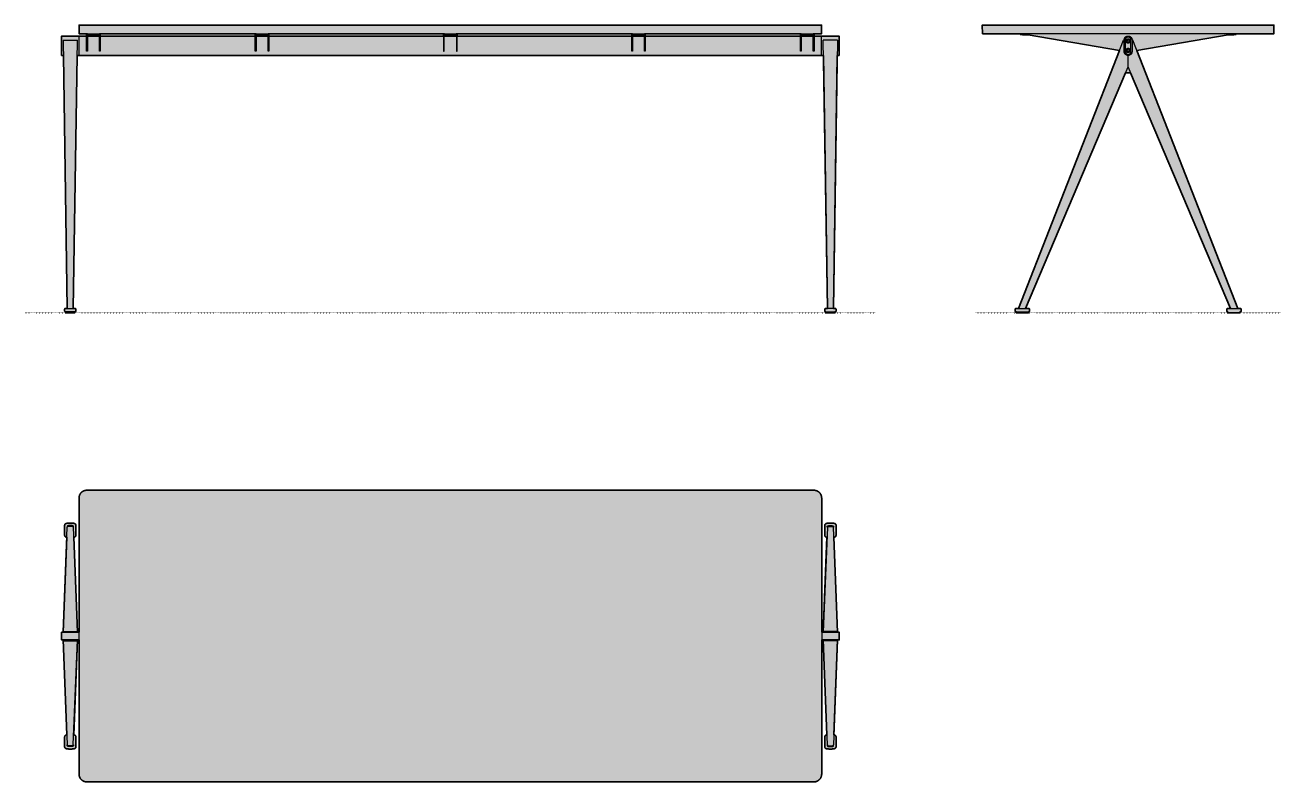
# Model space of a CAD drawing. Header units: millimetres. Extents: x 0 to 3230, y -1206 to 740.
import ezdxf

# ---------------------------------------------------------------- set-up
doc = ezdxf.new("R2010")
doc.units = ezdxf.units.MM
doc.linetypes.add('Dots', pattern=[1, 0, -1])
doc.layers.add('Blocks', color=7, linetype='Continuous')
doc.layers.add('Blocks$Fill', color=7, linetype='Continuous', true_color=0xffffff)
for name, color, linetype, lineweight, true_color in [('Blocks$Inner', 7, 'Continuous', 25, 0x007f00), ('Blocks$Outline', 7, 'Continuous', 35, 0xff3f3f), ('Groud', 7, 'Dots', 25, 0x243775)]:
    doc.layers.add(name, color=color, linetype=linetype, lineweight=lineweight, true_color=true_color)

# ---------------------------------------------------------------- blocks, each defined once
blk = doc.blocks.new('Pyramid Table 01 Office Desk Top')
at = {"layer": 'Blocks$Fill'}
blk.add_hatch(color=256, dxfattribs=at).paths.add_polyline_path([(1950.8, 0.1), (1950.8, -345.8), (1950.7, -346.3), (1950.7, -346.7), (1950.7, -347.2), (1950.6, -347.6), (1950.5, -348.1), (1950.5, -348.5), (1950.4, -349), (1950.3, -349.5), (1950.1, -349.9), (1950, -350.4), (1949.9, -350.9), (1949.7, -351.3), (1949.6, -351.8), (1949.4, -352.3), (1949.2, -352.7), (1949, -353.2), (1948.8, -353.6), (1948.6, -354.1), (1948.3, -354.5), (1948.1, -355), (1947.8, -355.4), (1947.5, -355.9), (1947.2, -356.3), (1946.9, -356.7), (1946.6, -357.1), (1946.3, -357.5), (1946, -357.9), (1945.6, -358.3), (1945.3, -358.7), (1944.9, -359), (1944.6, -359.4), (1944.2, -359.8), (1943.8, -360.1), (1943.4, -360.4), (1943, -360.8), (1942.6, -361.1), (1942.2, -361.4), (1941.7, -361.6), (1941.3, -361.9), (1940.9, -362.2), (1940.4, -362.4), (1940, -362.7), (1939.5, -362.9), (1939.1, -363.1), (1938.6, -363.3), (1938.2, -363.5), (1937.7, -363.7), (1937.2, -363.8), (1936.8, -364), (1936.3, -364.1), (1935.8, -364.3), (1935.4, -364.4), (1934.9, -364.5), (1934.4, -364.6), (1934, -364.7), (1933.5, -364.7), (1933, -364.8), (1932.6, -364.8), (1932.1, -364.9), (1931.7, -364.9), (1931.2, -364.9), (60.8, -364.9), (59.9, -364.9), (59.4, -364.9), (59, -364.8), (58.5, -364.8), (58.1, -364.7), (57.6, -364.7), (57.2, -364.6), (56.7, -364.5), (56.2, -364.4), (55.8, -364.3), (55.3, -364.1), (54.8, -364), (54.4, -363.8), (53.9, -363.7), (53.4, -363.5), (53, -363.3), (52.5, -363.1), (52.1, -362.9), (51.6, -362.7), (51.2, -362.4), (50.7, -362.2), (50.3, -361.9), (49.8, -361.6), (49.4, -361.4), (49, -361.1), (48.6, -360.8), (48.2, -360.4), (47.8, -360.1), (47.4, -359.8), (47, -359.4), (46.6, -359), (46.3, -358.7), (45.9, -358.3), (45.6, -357.9), (45.3, -357.5), (44.9, -357.1), (44.6, -356.7), (44.3, -356.3), (44.1, -355.9), (43.8, -355.4), (43.5, -355), (43.3, -354.5), (43, -354.1), (42.8, -353.6), (42.6, -353.2), (42.4, -352.7), (42.2, -352.3), (42, -351.8), (41.9, -351.3), (41.7, -350.9), (41.6, -350.4), (41.4, -349.9), (41.3, -349.5), (41.2, -349), (41.1, -348.5), (41, -348.1), (41, -347.6), (40.9, -347.2), (40.9, -346.7), (40.8, -346.3), (40.8, -345.8), (40.8, -345.4), (40.8, 0.1), (36.6, 0.1), (36.6, 0), (27.1, -243.9), (27.3, -243.9), (27.4, -243.9), (27.6, -243.9), (27.7, -243.9), (27.8, -243.9), (28, -244), (28.1, -244), (28.2, -244), (28.4, -244), (28.5, -244.1), (28.6, -244.1), (28.7, -244.1), (28.9, -244.2), (29, -244.2), (29.1, -244.3), (29.3, -244.3), (29.4, -244.4), (29.5, -244.4), (29.7, -244.5), (29.8, -244.6), (29.9, -244.6), (30, -244.7), (30.2, -244.8), (30.3, -244.8), (30.4, -244.9), (30.5, -245), (30.6, -245.1), (30.7, -245.2), (30.8, -245.3), (31, -245.4), (31.1, -245.5), (31.2, -245.6), (31.3, -245.7), (31.4, -245.8), (31.5, -245.9), (31.5, -246), (31.6, -246.1), (31.7, -246.2), (31.8, -246.4), (31.9, -246.5), (32, -246.6), (32, -246.7), (32.1, -246.8), (32.2, -247), (32.2, -247.1), (32.3, -247.2), (32.3, -247.3), (32.4, -247.5), (32.4, -247.6), (32.5, -247.7), (32.5, -247.9), (32.6, -248), (32.6, -248.1), (32.6, -248.3), (32.7, -248.4), (32.7, -248.5), (32.7, -248.6), (32.7, -248.8), (32.8, -248.9), (32.8, -249), (32.8, -249.1), (32.8, -249.3), (32.8, -249.4), (32.8, -274.5), (32.8, -274.7), (32.8, -274.9), (32.8, -275), (32.8, -275.1), (32.7, -275.3), (32.7, -275.4), (32.7, -275.5), (32.7, -275.6), (32.7, -275.8), (32.6, -275.9), (32.6, -276), (32.6, -276.1), (32.5, -276.2), (32.5, -276.3), (32.5, -276.4), (32.4, -276.5), (32.4, -276.6), (32.3, -276.7), (32.3, -276.8), (32.2, -276.9), (32.2, -277), (32.1, -277.1), (32.1, -277.2), (32, -277.3), (32, -277.4), (31.9, -277.5), (31.8, -277.6), (31.8, -277.7), (31.7, -277.8), (31.6, -277.8), (31.5, -277.9), (31.5, -278), (31.4, -278.1), (31.3, -278.1), (31.2, -278.2), (31.1, -278.3), (31.1, -278.4), (31, -278.4), (30.9, -278.5), (30.8, -278.6), (30.7, -278.6), (30.6, -278.7), (30.5, -278.7), (30.4, -278.8), (30.3, -278.9), (30.1, -279), (29.9, -279.1), (29.7, -279.2), (29.5, -279.3), (29.2, -279.4), (29, -279.5), (28.8, -279.5), (28.5, -279.6), (28.3, -279.7), (28, -279.8), (27.7, -279.8), (27.5, -279.9), (27.2, -279.9), (26.6, -280), (26.1, -280.1), (25.5, -280.2), (24.9, -280.2), (23.6, -280.3), (22.3, -280.4), (18.3, -280.4), (14.3, -280.4), (13, -280.3), (11.7, -280.2), (11.1, -280.2), (10.5, -280.1), (9.9, -280), (9.4, -279.9), (9.1, -279.9), (8.8, -279.8), (8.6, -279.8), (8.3, -279.7), (8.1, -279.6), (7.8, -279.5), (7.6, -279.5), (7.3, -279.4), (7.1, -279.3), (6.9, -279.2), (6.7, -279.1), (6.5, -279), (6.3, -278.9), (6.2, -278.8), (6.1, -278.7), (6, -278.7), (5.9, -278.6), (5.8, -278.6), (5.7, -278.5), (5.6, -278.4), (5.5, -278.4), (5.4, -278.3), (5.4, -278.2), (5.3, -278.1), (5.2, -278.1), (5.1, -278), (5, -277.9), (5, -277.8), (4.9, -277.8), (4.8, -277.7), (4.8, -277.6), (4.7, -277.5), (4.6, -277.4), (4.6, -277.3), (4.5, -277.2), (4.5, -277.1), (4.4, -277), (4.3, -276.9), (4.3, -276.8), (4.2, -276.7), (4.2, -276.6), (4.2, -276.5), (4.1, -276.4), (4.1, -276.3), (4, -276.2), (4, -276.1), (4, -276), (3.9, -275.9), (3.9, -275.8), (3.9, -275.6), (3.9, -275.5), (3.9, -275.4), (3.8, -275.3), (3.8, -275.1), (3.8, -275), (3.8, -274.9), (3.8, -274.7), (3.8, -274.6), (3.8, -249.4), (3.8, -249.3), (3.8, -249.1), (3.8, -249), (3.8, -248.9), (3.8, -248.8), (3.9, -248.6), (3.9, -248.5), (3.9, -248.4), (3.9, -248.3), (4, -248.1), (4, -248), (4, -247.9), (4.1, -247.7), (4.1, -247.6), (4.2, -247.5), (4.2, -247.3), (4.3, -247.2), (4.4, -247.1), (4.4, -247), (4.5, -246.8), (4.6, -246.7), (4.6, -246.6), (4.7, -246.5), (4.8, -246.4), (4.9, -246.2), (4.9, -246.1), (5, -246), (5.1, -245.9), (5.2, -245.8), (5.3, -245.7), (5.4, -245.6), (5.5, -245.5), (5.6, -245.4), (5.7, -245.3), (5.8, -245.2), (6, -245.1), (6.1, -245), (6.2, -244.9), (6.3, -244.8), (6.4, -244.8), (6.6, -244.7), (6.7, -244.6), (6.8, -244.6), (6.9, -244.5), (7.1, -244.4), (7.2, -244.4), (7.3, -244.3), (7.4, -244.3), (7.6, -244.2), (7.7, -244.2), (7.8, -244.1), (8, -244.1), (8.1, -244.1), (8.2, -244), (8.4, -244), (8.5, -244), (8.6, -244), (8.7, -243.9), (8.9, -243.9), (9, -243.9), (9.1, -243.9), (9.3, -243.9), (9.4, -243.9), (9.5, -243.9), (0, 0), (0, 0.1), (-4.2, 0.1), (-4.2, 20.1), (0, 20.1), (0, 20.2), (9.5, 264.1), (9.3, 264.1), (9.1, 264.1), (9, 264.1), (8.9, 264.1), (8.7, 264.1), (8.6, 264.1), (8.5, 264.2), (8.4, 264.2), (8.2, 264.2), (8.1, 264.3), (8, 264.3), (7.8, 264.3), (7.7, 264.4), (7.6, 264.4), (7.4, 264.5), (7.3, 264.5), (7.2, 264.6), (7.1, 264.6), (6.9, 264.7), (6.8, 264.7), (6.7, 264.8), (6.6, 264.9), (6.4, 265), (6.3, 265), (6.2, 265.1), (6.1, 265.2), (6, 265.3), (5.8, 265.4), (5.7, 265.5), (5.6, 265.6), (5.5, 265.7), (5.4, 265.8), (5.3, 265.9), (5.2, 266), (5.1, 266.1), (5, 266.2), (4.9, 266.3), (4.9, 266.4), (4.8, 266.5), (4.7, 266.7), (4.6, 266.8), (4.6, 266.9), (4.5, 267), (4.4, 267.2), (4.4, 267.3), (4.3, 267.4), (4.2, 267.5), (4.2, 267.7), (4.1, 267.8), (4.1, 267.9), (4, 268), (4, 268.2), (4, 268.3), (3.9, 268.4), (3.9, 268.6), (3.9, 268.7), (3.9, 268.8), (3.8, 269), (3.8, 269.1), (3.8, 269.2), (3.8, 269.3), (3.8, 269.5), (3.8, 269.6), (3.8, 294.6), (3.8, 294.9), (3.8, 295.1), (3.8, 295.2), (3.8, 295.3), (3.8, 295.4), (3.9, 295.6), (3.9, 295.7), (3.9, 295.8), (3.9, 295.9), (3.9, 296.1), (4, 296.2), (4, 296.3), (4, 296.4), (4.1, 296.5), (4.1, 296.6), (4.2, 296.7), (4.2, 296.8), (4.2, 296.9), (4.3, 297), (4.3, 297.1), (4.4, 297.2), (4.5, 297.3), (4.5, 297.4), (4.6, 297.5), (4.6, 297.6), (4.7, 297.7), (4.8, 297.8), (4.8, 297.9), (4.9, 297.9), (5, 298), (5, 298.1), (5.1, 298.2), (5.2, 298.3), (5.3, 298.3), (5.4, 298.4), (5.4, 298.5), (5.5, 298.5), (5.6, 298.6), (5.7, 298.7), (5.8, 298.7), (5.9, 298.8), (6, 298.9), (6.1, 298.9), (6.2, 299), (6.3, 299), (6.5, 299.2), (6.7, 299.3), (6.9, 299.4), (7.1, 299.5), (7.3, 299.6), (7.6, 299.6), (7.8, 299.7), (8.1, 299.8), (8.3, 299.9), (8.6, 299.9), (8.8, 300), (9.1, 300.1), (9.4, 300.1), (9.9, 300.2), (10.5, 300.3), (11.1, 300.4), (11.7, 300.4), (13, 300.5), (14.3, 300.6), (18.3, 300.6), (22.3, 300.6), (23.6, 300.5), (24.9, 300.4), (25.5, 300.4), (26.1, 300.3), (26.6, 300.2), (27.2, 300.1), (27.5, 300.1), (27.7, 300), (28, 299.9), (28.3, 299.9), (28.5, 299.8), (28.8, 299.7), (29, 299.6), (29.2, 299.6), (29.5, 299.5), (29.7, 299.4), (29.9, 299.3), (30.1, 299.2), (30.3, 299), (30.4, 299), (30.5, 298.9), (30.6, 298.9), (30.7, 298.8), (30.8, 298.7), (30.9, 298.7), (31, 298.6), (31.1, 298.5), (31.1, 298.5), (31.2, 298.4), (31.3, 298.3), (31.4, 298.3), (31.5, 298.2), (31.5, 298.1), (31.6, 298), (31.7, 297.9), (31.8, 297.9), (31.8, 297.8), (31.9, 297.7), (32, 297.6), (32, 297.5), (32.1, 297.4), (32.1, 297.3), (32.2, 297.2), (32.2, 297.1), (32.3, 297), (32.3, 296.9), (32.4, 296.8), (32.4, 296.7), (32.5, 296.6), (32.5, 296.5), (32.5, 296.4), (32.6, 296.3), (32.6, 296.2), (32.6, 296.1), (32.7, 295.9), (32.7, 295.8), (32.7, 295.7), (32.7, 295.6), (32.7, 295.4), (32.8, 295.3), (32.8, 295.2), (32.8, 295.1), (32.8, 294.9), (32.8, 294.8), (32.8, 269.6), (32.8, 269.5), (32.8, 269.3), (32.8, 269.2), (32.8, 269.1), (32.7, 269), (32.7, 268.8), (32.7, 268.7), (32.7, 268.6), (32.6, 268.4), (32.6, 268.3), (32.6, 268.2), (32.5, 268), (32.5, 267.9), (32.4, 267.8), (32.4, 267.7), (32.3, 267.5), (32.3, 267.4), (32.2, 267.3), (32.2, 267.2), (32.1, 267), (32, 266.9), (32, 266.8), (31.9, 266.7), (31.8, 266.5), (31.7, 266.4), (31.6, 266.3), (31.5, 266.2), (31.5, 266.1), (31.4, 266), (31.3, 265.9), (31.2, 265.8), (31.1, 265.7), (31, 265.6), (30.8, 265.5), (30.7, 265.4), (30.6, 265.3), (30.5, 265.2), (30.4, 265.1), (30.3, 265), (30.2, 265), (30, 264.9), (29.9, 264.8), (29.8, 264.7), (29.7, 264.7), (29.5, 264.6), (29.4, 264.6), (29.3, 264.5), (29.1, 264.5), (29, 264.4), (28.9, 264.4), (28.7, 264.3), (28.6, 264.3), (28.5, 264.3), (28.4, 264.2), (28.2, 264.2), (28.1, 264.2), (28, 264.1), (27.8, 264.1), (27.7, 264.1), (27.6, 264.1), (27.4, 264.1), (27.3, 264.1), (27.2, 264.1), (27.1, 264.1), (36.6, 20.2), (36.6, 20.1), (40.8, 20.1), (40.8, 366), (40.8, 366.4), (40.9, 366.9), (40.9, 367.3), (41, 367.8), (41, 368.3), (41.1, 368.7), (41.2, 369.2), (41.3, 369.7), (41.4, 370.1), (41.6, 370.6), (41.7, 371.1), (41.9, 371.5), (42, 372), (42.2, 372.5), (42.4, 372.9), (42.6, 373.4), (42.8, 373.8), (43, 374.3), (43.3, 374.7), (43.5, 375.2), (43.8, 375.6), (44.1, 376), (44.3, 376.5), (44.6, 376.9), (44.9, 377.3), (45.3, 377.7), (45.6, 378.1), (45.9, 378.5), (46.3, 378.9), (46.6, 379.2), (47, 379.6), (47.4, 379.9), (47.8, 380.3), (48.2, 380.6), (48.6, 380.9), (49, 381.2), (49.4, 381.5), (49.8, 381.8), (50.3, 382.1), (50.7, 382.4), (51.2, 382.6), (51.6, 382.9), (52.1, 383.1), (52.5, 383.3), (53, 383.5), (53.4, 383.7), (53.9, 383.9), (54.4, 384), (54.8, 384.2), (55.3, 384.3), (55.8, 384.4), (56.2, 384.6), (56.7, 384.7), (57.2, 384.8), (57.6, 384.8), (58.1, 384.9), (58.5, 385), (59, 385), (59.4, 385), (59.9, 385.1), (60.3, 385.1), (695.8, 385.1), (1931.7, 385.1), (1932.1, 385), (1932.6, 385), (1933, 385), (1933.5, 384.9), (1934, 384.8), (1934.4, 384.8), (1934.9, 384.7), (1935.4, 384.6), (1935.8, 384.4), (1936.3, 384.3), (1936.8, 384.2), (1937.2, 384), (1937.7, 383.9), (1938.2, 383.7), (1938.6, 383.5), (1939.1, 383.3), (1939.5, 383.1), (1940, 382.9), (1940.4, 382.6), (1940.9, 382.4), (1941.3, 382.1), (1941.7, 381.8), (1942.2, 381.5), (1942.6, 381.2), (1943, 380.9), (1943.4, 380.6), (1943.8, 380.3), (1944.2, 379.9), (1944.6, 379.6), (1944.9, 379.2), (1945.3, 378.9), (1945.6, 378.5), (1946, 378.1), (1946.3, 377.7), (1946.6, 377.3), (1946.9, 376.9), (1947.2, 376.5), (1947.5, 376), (1947.8, 375.6), (1948.1, 375.2), (1948.3, 374.7), (1948.6, 374.3), (1948.8, 373.8), (1949, 373.4), (1949.2, 372.9), (1949.4, 372.5), (1949.6, 372), (1949.7, 371.5), (1949.9, 371.1), (1950, 370.6), (1950.1, 370.1), (1950.3, 369.7), (1950.4, 369.2), (1950.5, 368.7), (1950.5, 368.3), (1950.6, 367.8), (1950.7, 367.3), (1950.7, 366.9), (1950.7, 366.4), (1950.8, 366), (1950.8, 365.5), (1950.8, 20.1), (1955, 20.1), (1955, 20.2), (1964.5, 264.1), (1964.3, 264.1), (1964.1, 264.1), (1964, 264.1), (1963.9, 264.1), (1963.7, 264.1), (1963.6, 264.1), (1963.5, 264.2), (1963.4, 264.2), (1963.2, 264.2), (1963.1, 264.3), (1963, 264.3), (1962.8, 264.3), (1962.7, 264.4), (1962.6, 264.4), (1962.4, 264.5), (1962.3, 264.5), (1962.2, 264.6), (1962.1, 264.6), (1961.9, 264.7), (1961.8, 264.7), (1961.7, 264.8), (1961.6, 264.9), (1961.4, 265), (1961.3, 265), (1961.2, 265.1), (1961.1, 265.2), (1961, 265.3), (1960.8, 265.4), (1960.7, 265.5), (1960.6, 265.6), (1960.5, 265.7), (1960.4, 265.8), (1960.3, 265.9), (1960.2, 266), (1960.1, 266.1), (1960, 266.2), (1959.9, 266.3), (1959.9, 266.4), (1959.8, 266.5), (1959.7, 266.7), (1959.6, 266.8), (1959.6, 266.9), (1959.5, 267), (1959.4, 267.2), (1959.4, 267.3), (1959.3, 267.4), (1959.2, 267.5), (1959.2, 267.7), (1959.1, 267.8), (1959.1, 267.9), (1959, 268), (1959, 268.2), (1959, 268.3), (1958.9, 268.4), (1958.9, 268.6), (1958.9, 268.7), (1958.9, 268.8), (1958.8, 269), (1958.8, 269.1), (1958.8, 269.2), (1958.8, 269.3), (1958.8, 269.5), (1958.8, 269.6), (1958.8, 294.6), (1958.8, 294.9), (1958.8, 295.1), (1958.8, 295.2), (1958.8, 295.3), (1958.8, 295.4), (1958.9, 295.6), (1958.9, 295.7), (1958.9, 295.8), (1958.9, 295.9), (1958.9, 296.1), (1959, 296.2), (1959, 296.3), (1959, 296.4), (1959.1, 296.5), (1959.1, 296.6), (1959.2, 296.7), (1959.2, 296.8), (1959.2, 296.9), (1959.3, 297), (1959.3, 297.1), (1959.4, 297.2), (1959.5, 297.3), (1959.5, 297.4), (1959.6, 297.5), (1959.6, 297.6), (1959.7, 297.7), (1959.8, 297.8), (1959.8, 297.9), (1959.9, 297.9), (1960, 298), (1960, 298.1), (1960.1, 298.2), (1960.2, 298.3), (1960.3, 298.3), (1960.4, 298.4), (1960.4, 298.5), (1960.5, 298.5), (1960.6, 298.6), (1960.7, 298.7), (1960.8, 298.7), (1960.9, 298.8), (1961, 298.9), (1961.1, 298.9), (1961.2, 299), (1961.3, 299), (1961.5, 299.2), (1961.7, 299.3), (1961.9, 299.4), (1962.1, 299.5), (1962.3, 299.6), (1962.6, 299.6), (1962.8, 299.7), (1963.1, 299.8), (1963.3, 299.9), (1963.6, 299.9), (1963.8, 300), (1964.1, 300.1), (1964.4, 300.1), (1964.9, 300.2), (1965.5, 300.3), (1966.1, 300.4), (1966.7, 300.4), (1968, 300.5), (1969.3, 300.6), (1973.3, 300.6), (1977.3, 300.6), (1978.6, 300.5), (1979.9, 300.4), (1980.5, 300.4), (1981.1, 300.3), (1981.6, 300.2), (1982.2, 300.1), (1982.5, 300.1), (1982.7, 300), (1983, 299.9), (1983.3, 299.9), (1983.5, 299.8), (1983.8, 299.7), (1984, 299.6), (1984.2, 299.6), (1984.5, 299.5), (1984.7, 299.4), (1984.9, 299.3), (1985.1, 299.2), (1985.3, 299), (1985.4, 299), (1985.5, 298.9), (1985.6, 298.9), (1985.7, 298.8), (1985.8, 298.7), (1985.9, 298.7), (1986, 298.6), (1986.1, 298.5), (1986.1, 298.5), (1986.2, 298.4), (1986.3, 298.3), (1986.4, 298.3), (1986.5, 298.2), (1986.5, 298.1), (1986.6, 298), (1986.7, 297.9), (1986.8, 297.9), (1986.8, 297.8), (1986.9, 297.7), (1987, 297.6), (1987, 297.5), (1987.1, 297.4), (1987.1, 297.3), (1987.2, 297.2), (1987.2, 297.1), (1987.3, 297), (1987.3, 296.9), (1987.4, 296.8), (1987.4, 296.7), (1987.5, 296.6), (1987.5, 296.5), (1987.5, 296.4), (1987.6, 296.3), (1987.6, 296.2), (1987.6, 296.1), (1987.7, 295.9), (1987.7, 295.8), (1987.7, 295.7), (1987.7, 295.6), (1987.7, 295.4), (1987.8, 295.3), (1987.8, 295.2), (1987.8, 295.1), (1987.8, 294.9), (1987.8, 294.8), (1987.8, 269.6), (1987.8, 269.5), (1987.8, 269.3), (1987.8, 269.2), (1987.8, 269.1), (1987.7, 269), (1987.7, 268.8), (1987.7, 268.7), (1987.7, 268.6), (1987.6, 268.4), (1987.6, 268.3), (1987.6, 268.2), (1987.5, 268), (1987.5, 267.9), (1987.4, 267.8), (1987.4, 267.7), (1987.3, 267.5), (1987.3, 267.4), (1987.2, 267.3), (1987.2, 267.2), (1987.1, 267), (1987, 266.9), (1987, 266.8), (1986.9, 266.7), (1986.8, 266.5), (1986.7, 266.4), (1986.6, 266.3), (1986.5, 266.2), (1986.5, 266.1), (1986.4, 266), (1986.3, 265.9), (1986.2, 265.8), (1986.1, 265.7), (1986, 265.6), (1985.8, 265.5), (1985.7, 265.4), (1985.6, 265.3), (1985.5, 265.2), (1985.4, 265.1), (1985.3, 265), (1985.2, 265), (1985, 264.9), (1984.9, 264.8), (1984.8, 264.7), (1984.7, 264.7), (1984.5, 264.6), (1984.4, 264.6), (1984.3, 264.5), (1984.1, 264.5), (1984, 264.4), (1983.9, 264.4), (1983.7, 264.3), (1983.6, 264.3), (1983.5, 264.3), (1983.4, 264.2), (1983.2, 264.2), (1983.1, 264.2), (1983, 264.1), (1982.8, 264.1), (1982.7, 264.1), (1982.6, 264.1), (1982.4, 264.1), (1982.3, 264.1), (1982.2, 264.1), (1982.1, 264.1), (1991.6, 20.2), (1991.6, 20.1), (1995.8, 20.1), (1995.8, 0.1), (1991.6, 0.1), (1991.6, 0), (1982.1, -243.9), (1982.3, -243.9), (1982.4, -243.9), (1982.6, -243.9), (1982.7, -243.9), (1982.8, -243.9), (1983, -244), (1983.1, -244), (1983.2, -244), (1983.4, -244), (1983.5, -244.1), (1983.6, -244.1), (1983.7, -244.1), (1983.9, -244.2), (1984, -244.2), (1984.1, -244.3), (1984.3, -244.3), (1984.4, -244.4), (1984.5, -244.4), (1984.7, -244.5), (1984.8, -244.6), (1984.9, -244.6), (1985, -244.7), (1985.2, -244.8), (1985.3, -244.8), (1985.4, -244.9), (1985.5, -245), (1985.6, -245.1), (1985.7, -245.2), (1985.8, -245.3), (1986, -245.4), (1986.1, -245.5), (1986.2, -245.6), (1986.3, -245.7), (1986.4, -245.8), (1986.5, -245.9), (1986.5, -246), (1986.6, -246.1), (1986.7, -246.2), (1986.8, -246.4), (1986.9, -246.5), (1987, -246.6), (1987, -246.7), (1987.1, -246.8), (1987.2, -247), (1987.2, -247.1), (1987.3, -247.2), (1987.3, -247.3), (1987.4, -247.5), (1987.4, -247.6), (1987.5, -247.7), (1987.5, -247.9), (1987.6, -248), (1987.6, -248.1), (1987.6, -248.3), (1987.7, -248.4), (1987.7, -248.5), (1987.7, -248.6), (1987.7, -248.8), (1987.8, -248.9), (1987.8, -249), (1987.8, -249.1), (1987.8, -249.3), (1987.8, -249.4), (1987.8, -274.5), (1987.8, -274.7), (1987.8, -274.9), (1987.8, -275), (1987.8, -275.1), (1987.7, -275.3), (1987.7, -275.4), (1987.7, -275.5), (1987.7, -275.6), (1987.7, -275.8), (1987.6, -275.9), (1987.6, -276), (1987.6, -276.1), (1987.5, -276.2), (1987.5, -276.3), (1987.5, -276.4), (1987.4, -276.5), (1987.4, -276.6), (1987.3, -276.7), (1987.3, -276.8), (1987.2, -276.9), (1987.2, -277), (1987.1, -277.1), (1987.1, -277.2), (1987, -277.3), (1987, -277.4), (1986.9, -277.5), (1986.8, -277.6), (1986.8, -277.7), (1986.7, -277.8), (1986.6, -277.8), (1986.5, -277.9), (1986.5, -278), (1986.4, -278.1), (1986.3, -278.1), (1986.2, -278.2), (1986.1, -278.3), (1986.1, -278.4), (1986, -278.4), (1985.9, -278.5), (1985.8, -278.6), (1985.7, -278.6), (1985.6, -278.7), (1985.5, -278.7), (1985.4, -278.8), (1985.3, -278.9), (1985.1, -279), (1984.9, -279.1), (1984.7, -279.2), (1984.5, -279.3), (1984.2, -279.4), (1984, -279.5), (1983.8, -279.5), (1983.5, -279.6), (1983.3, -279.7), (1983, -279.8), (1982.7, -279.8), (1982.5, -279.9), (1982.2, -279.9), (1981.6, -280), (1981.1, -280.1), (1980.5, -280.2), (1979.9, -280.2), (1978.6, -280.3), (1977.3, -280.4), (1973.3, -280.4), (1969.3, -280.4), (1968, -280.3), (1966.7, -280.2), (1966.1, -280.2), (1965.5, -280.1), (1964.9, -280), (1964.4, -279.9), (1964.1, -279.9), (1963.8, -279.8), (1963.6, -279.8), (1963.3, -279.7), (1963.1, -279.6), (1962.8, -279.5), (1962.6, -279.5), (1962.3, -279.4), (1962.1, -279.3), (1961.9, -279.2), (1961.7, -279.1), (1961.5, -279), (1961.3, -278.9), (1961.2, -278.8), (1961.1, -278.7), (1961, -278.7), (1960.9, -278.6), (1960.8, -278.6), (1960.7, -278.5), (1960.6, -278.4), (1960.5, -278.4), (1960.4, -278.3), (1960.4, -278.2), (1960.3, -278.1), (1960.2, -278.1), (1960.1, -278), (1960, -277.9), (1960, -277.8), (1959.9, -277.8), (1959.8, -277.7), (1959.8, -277.6), (1959.7, -277.5), (1959.6, -277.4), (1959.6, -277.3), (1959.5, -277.2), (1959.5, -277.1), (1959.4, -277), (1959.3, -276.9), (1959.3, -276.8), (1959.2, -276.7), (1959.2, -276.6), (1959.2, -276.5), (1959.1, -276.4), (1959.1, -276.3), (1959, -276.2), (1959, -276.1), (1959, -276), (1958.9, -275.9), (1958.9, -275.8), (1958.9, -275.6), (1958.9, -275.5), (1958.9, -275.4), (1958.8, -275.3), (1958.8, -275.1), (1958.8, -275), (1958.8, -274.9), (1958.8, -274.7), (1958.8, -274.6), (1958.8, -249.4), (1958.8, -249.3), (1958.8, -249.1), (1958.8, -249), (1958.8, -248.9), (1958.8, -248.8), (1958.9, -248.6), (1958.9, -248.5), (1958.9, -248.4), (1958.9, -248.3), (1959, -248.1), (1959, -248), (1959, -247.9), (1959.1, -247.7), (1959.1, -247.6), (1959.2, -247.5), (1959.2, -247.3), (1959.3, -247.2), (1959.4, -247.1), (1959.4, -247), (1959.5, -246.8), (1959.6, -246.7), (1959.6, -246.6), (1959.7, -246.5), (1959.8, -246.4), (1959.9, -246.2), (1959.9, -246.1), (1960, -246), (1960.1, -245.9), (1960.2, -245.8), (1960.3, -245.7), (1960.4, -245.6), (1960.5, -245.5), (1960.6, -245.4), (1960.7, -245.3), (1960.8, -245.2), (1961, -245.1), (1961.1, -245), (1961.2, -244.9), (1961.3, -244.8), (1961.4, -244.8), (1961.6, -244.7), (1961.7, -244.6), (1961.8, -244.6), (1961.9, -244.5), (1962.1, -244.4), (1962.2, -244.4), (1962.3, -244.3), (1962.4, -244.3), (1962.6, -244.2), (1962.7, -244.2), (1962.8, -244.1), (1963, -244.1), (1963.1, -244.1), (1963.2, -244), (1963.4, -244), (1963.5, -244), (1963.6, -244), (1963.7, -243.9), (1963.9, -243.9), (1964, -243.9), (1964.1, -243.9), (1964.3, -243.9), (1964.4, -243.9), (1964.5, -243.9), (1955, 0), (1955, 0.1)], flags=0)
at = {"layer": 'Blocks$Inner'}
for p, q in [((0, 20.1), (0, 20.1)), ((0, 0.1), (0, 0)), ((36.6, 20.1), (36.6, 20.1)), ((36.6, 0), (36.6, 0.1)), ((1955, 20.1), (1955, 20.1)), ((1955, 0), (1955, 0.1)), ((1991.6, 20.1), (1991.6, 20.1)), ((1991.6, 0.1), (1991.6, 0))]:
    blk.add_line(p, q, dxfattribs=at)
blk.add_lwpolyline([(695.8, 385.1), (1295.8, 385.1), (1930.8, 385.1), (1931.2, 385.1), (1931.7, 385.1), (1932.1, 385), (1932.6, 385), (1933, 385), (1933.5, 384.9), (1934, 384.8), (1934.4, 384.8), (1934.9, 384.7), (1935.4, 384.6), (1935.8, 384.4), (1936.3, 384.3), (1936.8, 384.2), (1937.2, 384), (1937.7, 383.9), (1938.2, 383.7), (1938.6, 383.5), (1939.1, 383.3), (1939.5, 383.1), (1940, 382.9), (1940.4, 382.6), (1940.9, 382.4), (1941.3, 382.1), (1941.7, 381.8), (1942.2, 381.5), (1942.6, 381.2), (1943, 380.9), (1943.4, 380.6), (1943.8, 380.3), (1944.2, 379.9), (1944.6, 379.6), (1944.9, 379.2), (1945.3, 378.9), (1945.6, 378.5), (1946, 378.1), (1946.3, 377.7), (1946.6, 377.3), (1946.9, 376.9), (1947.2, 376.5), (1947.5, 376), (1947.8, 375.6), (1948.1, 375.2), (1948.3, 374.7), (1948.6, 374.3), (1948.8, 373.8), (1949, 373.4), (1949.2, 372.9), (1949.4, 372.5), (1949.6, 372), (1949.7, 371.5), (1949.9, 371.1), (1950, 370.6), (1950.1, 370.1), (1950.3, 369.7), (1950.4, 369.2), (1950.5, 368.7), (1950.5, 368.3), (1950.6, 367.8), (1950.7, 367.3), (1950.7, 366.9), (1950.7, 366.4), (1950.8, 366), (1950.8, 365.5), (1950.8, 365.1), (1950.8, 60.1), (1950.8, -39.9), (1950.8, -344.9), (1950.8, -345.4), (1950.8, -345.8), (1950.7, -346.3), (1950.7, -346.7), (1950.7, -347.2), (1950.6, -347.6), (1950.5, -348.1), (1950.5, -348.5), (1950.4, -349), (1950.3, -349.5), (1950.1, -349.9), (1950, -350.4), (1949.9, -350.9), (1949.7, -351.3), (1949.6, -351.8), (1949.4, -352.3), (1949.2, -352.7), (1949, -353.2), (1948.8, -353.6), (1948.6, -354.1), (1948.3, -354.5), (1948.1, -355), (1947.8, -355.4), (1947.5, -355.9), (1947.2, -356.3), (1946.9, -356.7), (1946.6, -357.1), (1946.3, -357.5), (1946, -357.9), (1945.6, -358.3), (1945.3, -358.7), (1944.9, -359), (1944.6, -359.4), (1944.2, -359.8), (1943.8, -360.1), (1943.4, -360.4), (1943, -360.8), (1942.6, -361.1), (1942.2, -361.4), (1941.7, -361.6), (1941.3, -361.9), (1940.9, -362.2), (1940.4, -362.4), (1940, -362.7), (1939.5, -362.9), (1939.1, -363.1), (1938.6, -363.3), (1938.2, -363.5), (1937.7, -363.7), (1937.2, -363.8), (1936.8, -364), (1936.3, -364.1), (1935.8, -364.3), (1935.4, -364.4), (1934.9, -364.5), (1934.4, -364.6), (1934, -364.7), (1933.5, -364.7), (1933, -364.8), (1932.6, -364.8), (1932.1, -364.9), (1931.7, -364.9), (1931.2, -364.9), (1930.8, -364.9), (1295.8, -364.9), (695.8, -364.9), (60.8, -364.9), (60.3, -364.9), (59.9, -364.9), (59.4, -364.9), (59, -364.8), (58.5, -364.8), (58.1, -364.7), (57.6, -364.7), (57.2, -364.6), (56.7, -364.5), (56.2, -364.4), (55.8, -364.3), (55.3, -364.1), (54.8, -364), (54.4, -363.8), (53.9, -363.7), (53.4, -363.5), (53, -363.3), (52.5, -363.1), (52.1, -362.9), (51.6, -362.7), (51.2, -362.4), (50.7, -362.2), (50.3, -361.9), (49.8, -361.6), (49.4, -361.4), (49, -361.1), (48.6, -360.8), (48.2, -360.4), (47.8, -360.1), (47.4, -359.8), (47, -359.4), (46.6, -359), (46.3, -358.7), (45.9, -358.3), (45.6, -357.9), (45.3, -357.5), (44.9, -357.1), (44.6, -356.7), (44.3, -356.3), (44.1, -355.9), (43.8, -355.4), (43.5, -355), (43.3, -354.5), (43, -354.1), (42.8, -353.6), (42.6, -353.2), (42.4, -352.7), (42.2, -352.3), (42, -351.8), (41.9, -351.3), (41.7, -350.9), (41.6, -350.4), (41.4, -349.9), (41.3, -349.5), (41.2, -349), (41.1, -348.5), (41, -348.1), (41, -347.6), (40.9, -347.2), (40.9, -346.7), (40.8, -346.3), (40.8, -345.8), (40.8, -345.4), (40.8, -344.9), (40.8, -39.9), (40.8, 60.1), (40.8, 365.1), (40.8, 365.5), (40.8, 366), (40.8, 366.4), (40.9, 366.9), (40.9, 367.3), (41, 367.8), (41, 368.3), (41.1, 368.7), (41.2, 369.2), (41.3, 369.7), (41.4, 370.1), (41.6, 370.6), (41.7, 371.1), (41.9, 371.5), (42, 372), (42.2, 372.5), (42.4, 372.9), (42.6, 373.4), (42.8, 373.8), (43, 374.3), (43.3, 374.7), (43.5, 375.2), (43.8, 375.6), (44.1, 376), (44.3, 376.5), (44.6, 376.9), (44.9, 377.3), (45.3, 377.7), (45.6, 378.1), (45.9, 378.5), (46.3, 378.9), (46.6, 379.2), (47, 379.6), (47.4, 379.9), (47.8, 380.3), (48.2, 380.6), (48.6, 380.9), (49, 381.2), (49.4, 381.5), (49.8, 381.8), (50.3, 382.1), (50.7, 382.4), (51.2, 382.6), (51.6, 382.9), (52.1, 383.1), (52.5, 383.3), (53, 383.5), (53.4, 383.7), (53.9, 383.9), (54.4, 384), (54.8, 384.2), (55.3, 384.3), (55.8, 384.4), (56.2, 384.6), (56.7, 384.7), (57.2, 384.8), (57.6, 384.8), (58.1, 384.9), (58.5, 385), (59, 385), (59.4, 385), (59.9, 385.1), (60.3, 385.1), (60.8, 385.1)], close=True, dxfattribs=at)
for points in [[(9.5, 264.1), (9.4, 264.1), (9.3, 264.1), (9.1, 264.1), (9, 264.1), (8.9, 264.1), (8.7, 264.1), (8.6, 264.1), (8.5, 264.2), (8.4, 264.2), (8.2, 264.2), (8.1, 264.3), (8, 264.3), (7.8, 264.3), (7.7, 264.4), (7.6, 264.4), (7.4, 264.5), (7.3, 264.5), (7.2, 264.6), (7.1, 264.6), (6.9, 264.7), (6.8, 264.7), (6.7, 264.8), (6.6, 264.9), (6.4, 265), (6.3, 265), (6.2, 265.1), (6.1, 265.2), (6, 265.3), (5.8, 265.4), (5.7, 265.5), (5.6, 265.6), (5.5, 265.7), (5.4, 265.8), (5.3, 265.9), (5.2, 266), (5.1, 266.1), (5, 266.2), (4.9, 266.3), (4.9, 266.4), (4.8, 266.5), (4.7, 266.7), (4.6, 266.8), (4.6, 266.9), (4.5, 267), (4.4, 267.2), (4.4, 267.3), (4.3, 267.4), (4.2, 267.5), (4.2, 267.7), (4.1, 267.8), (4.1, 267.9), (4, 268), (4, 268.2), (4, 268.3), (3.9, 268.4), (3.9, 268.6), (3.9, 268.7), (3.9, 268.8), (3.8, 269), (3.8, 269.1), (3.8, 269.2), (3.8, 269.3), (3.8, 269.5), (3.8, 269.6), (3.8, 294.6), (3.8, 294.8), (3.8, 294.9), (3.8, 295.1), (3.8, 295.2), (3.8, 295.3), (3.8, 295.4), (3.9, 295.6), (3.9, 295.7), (3.9, 295.8), (3.9, 295.9), (3.9, 296.1), (4, 296.2), (4, 296.3), (4, 296.4), (4.1, 296.5), (4.1, 296.6), (4.2, 296.7), (4.2, 296.8), (4.2, 296.9), (4.3, 297), (4.3, 297.1), (4.4, 297.2), (4.5, 297.3), (4.5, 297.4), (4.6, 297.5), (4.6, 297.6), (4.7, 297.7), (4.8, 297.8), (4.8, 297.9), (4.9, 297.9), (5, 298), (5, 298.1), (5.1, 298.2), (5.2, 298.3), (5.3, 298.3), (5.4, 298.4), (5.4, 298.5), (5.5, 298.5), (5.6, 298.6), (5.7, 298.7), (5.8, 298.7), (5.9, 298.8), (6, 298.9), (6.1, 298.9), (6.2, 299), (6.3, 299), (6.5, 299.2), (6.7, 299.3), (6.9, 299.4), (7.1, 299.5), (7.3, 299.6), (7.6, 299.6), (7.8, 299.7), (8.1, 299.8), (8.3, 299.9), (8.6, 299.9), (8.8, 300), (9.1, 300.1), (9.4, 300.1), (9.9, 300.2), (10.5, 300.3), (11.1, 300.4), (11.7, 300.4), (13, 300.5), (14.3, 300.6), (18.3, 300.6), (22.3, 300.6), (23.6, 300.5), (24.9, 300.4), (25.5, 300.4), (26.1, 300.3), (26.6, 300.2), (27.2, 300.1), (27.5, 300.1), (27.7, 300), (28, 299.9), (28.3, 299.9), (28.5, 299.8), (28.8, 299.7), (29, 299.6), (29.2, 299.6), (29.5, 299.5), (29.7, 299.4), (29.9, 299.3), (30.1, 299.2), (30.3, 299), (30.4, 299), (30.5, 298.9), (30.6, 298.9), (30.7, 298.8), (30.8, 298.7), (30.9, 298.7), (31, 298.6), (31.1, 298.5), (31.1, 298.5), (31.2, 298.4), (31.3, 298.3), (31.4, 298.3), (31.5, 298.2), (31.5, 298.1), (31.6, 298), (31.7, 297.9), (31.8, 297.9), (31.8, 297.8), (31.9, 297.7), (32, 297.6), (32, 297.5), (32.1, 297.4), (32.1, 297.3), (32.2, 297.2), (32.2, 297.1), (32.3, 297), (32.3, 296.9), (32.4, 296.8), (32.4, 296.7), (32.5, 296.6), (32.5, 296.5), (32.5, 296.4), (32.6, 296.3), (32.6, 296.2), (32.6, 296.1), (32.7, 295.9), (32.7, 295.8), (32.7, 295.7), (32.7, 295.6), (32.7, 295.4), (32.8, 295.3), (32.8, 295.2), (32.8, 295.1), (32.8, 294.9), (32.8, 294.8), (32.8, 294.6), (32.8, 269.6), (32.8, 269.5), (32.8, 269.3), (32.8, 269.2), (32.8, 269.1), (32.7, 269), (32.7, 268.8), (32.7, 268.7), (32.7, 268.6), (32.6, 268.4), (32.6, 268.3), (32.6, 268.2), (32.5, 268), (32.5, 267.9), (32.4, 267.8), (32.4, 267.7), (32.3, 267.5), (32.3, 267.4), (32.2, 267.3), (32.2, 267.2), (32.1, 267), (32, 266.9), (32, 266.8), (31.9, 266.7), (31.8, 266.5), (31.7, 266.4), (31.6, 266.3), (31.5, 266.2), (31.5, 266.1), (31.4, 266), (31.3, 265.9), (31.2, 265.8), (31.1, 265.7), (31, 265.6), (30.8, 265.5), (30.7, 265.4), (30.6, 265.3), (30.5, 265.2), (30.4, 265.1), (30.3, 265), (30.2, 265), (30, 264.9), (29.9, 264.8), (29.8, 264.7), (29.7, 264.7), (29.5, 264.6), (29.4, 264.6), (29.3, 264.5), (29.1, 264.5), (29, 264.4), (28.9, 264.4), (28.7, 264.3), (28.6, 264.3), (28.5, 264.3), (28.4, 264.2), (28.2, 264.2), (28.1, 264.2), (28, 264.1), (27.8, 264.1), (27.7, 264.1), (27.6, 264.1), (27.4, 264.1), (27.3, 264.1), (27.2, 264.1), (27.1, 264.1)], [(18.2, 294.2), (16.7, 294.2), (15.9, 294.2), (15.2, 294.2), (14.5, 294.1), (14.2, 294.1), (13.8, 294.1), (13.5, 294), (13.2, 294), (12.9, 293.9), (12.8, 293.9), (12.6, 293.8), (12.5, 293.8), (12.3, 293.8), (12.2, 293.7), (12.1, 293.7), (11.9, 293.6), (11.8, 293.6), (11.7, 293.5), (11.6, 293.5), (11.5, 293.4), (11.4, 293.4), (11.3, 293.3), (11.3, 293.3), (11.2, 293.3), (11.2, 293.2), (11.1, 293.2), (11.1, 293.2), (11, 293.1), (11, 293.1), (10.9, 293.1), (10.9, 293), (10.8, 293), (10.8, 293), (10.7, 292.9), (10.7, 292.9), (10.7, 292.8), (10.6, 292.8), (10.6, 292.7), (10.6, 292.7), (10.5, 292.7), (10.5, 292.6), (10.5, 292.6), (10.4, 292.5), (10.4, 292.5), (10.4, 292.4), (10.3, 292.4), (10.3, 292.3), (10.3, 292.3), (10.3, 292.2), (10.3, 292.2), (10.2, 292.1), (10.2, 292), (10.2, 292), (10.2, 291.9), (10.2, 291.9), (10.2, 291.8), (10.1, 291.7), (10.1, 291.7), (10.1, 291.6), (10.1, 291.6), (10.1, 291.5), (10.1, 291.4), (10.1, 291.4), (10.1, 291.3), (10.1, 291.2), (10.1, 290.2)], [(26.1, 290), (26.1, 290.2), (26.1, 290.2), (26.1, 290.3), (26, 290.3), (26, 290.4), (26, 290.5), (26, 290.5), (25.9, 290.6), (25.9, 290.6), (25.9, 290.7), (25.8, 290.7), (25.8, 290.8), (25.8, 290.8), (25.8, 290.9), (25.7, 290.9), (25.7, 291), (25.7, 291), (25.6, 291.1), (25.6, 291.1), (25.5, 291.2), (25.5, 291.2), (25.5, 291.2), (25.4, 291.3), (25.4, 291.3), (25.3, 291.4), (25.3, 291.4), (25.2, 291.5), (25.2, 291.5), (25.1, 291.5), (25.1, 291.6), (25.1, 291.6), (25, 291.6), (25, 291.7), (24.9, 291.7), (24.9, 291.7), (24.8, 291.8), (24.7, 291.8), (24.7, 291.8), (24.6, 291.9), (24.6, 291.9), (24.5, 291.9), (24.5, 292), (24.4, 292), (24.4, 292), (24.3, 292), (24.3, 292), (24.2, 292.1), (24.1, 292.1), (24.1, 292.1), (24, 292.1), (24, 292.1), (23.9, 292.1), (23.9, 292.2), (23.8, 292.2), (23.7, 292.2), (23.7, 292.2), (23.6, 292.2), (23.6, 292.2), (23.5, 292.2), (23.5, 292.2), (23.4, 292.2), (23.3, 292.2), (23.3, 292.2), (13.3, 292.2), (13.2, 292.2), (13.2, 292.2), (13.1, 292.2), (13.1, 292.2), (13, 292.2), (13, 292.2), (12.9, 292.2), (12.8, 292.2), (12.8, 292.2), (12.7, 292.2), (12.7, 292.1), (12.6, 292.1), (12.6, 292.1), (12.5, 292.1), (12.5, 292.1), (12.4, 292.1), (12.3, 292), (12.3, 292), (12.2, 292), (12.2, 292), (12.1, 292), (12.1, 291.9), (12, 291.9), (12, 291.9), (11.9, 291.8), (11.9, 291.8), (11.8, 291.8), (11.7, 291.8), (11.7, 291.7), (11.6, 291.7), (11.6, 291.7), (11.5, 291.6), (11.5, 291.6), (11.5, 291.5), (11.4, 291.5), (11.4, 291.5), (11.3, 291.4), (11.3, 291.4), (11.2, 291.3), (11.2, 291.3), (11.1, 291.3), (11.1, 291.2), (11.1, 291.2), (11, 291.1), (11, 291.1), (10.9, 291), (10.9, 291), (10.9, 290.9), (10.8, 290.9), (10.8, 290.8), (10.8, 290.8), (10.8, 290.7), (10.7, 290.7), (10.7, 290.6), (10.7, 290.6), (10.6, 290.5), (10.6, 290.5), (10.6, 290.4), (10.6, 290.4), (10.5, 290.3), (10.5, 290.3), (10.5, 290.2), (10.5, 290.2), (10.5, 290.1)], [(26.5, 290.1), (26.5, 291.2), (26.5, 291.3), (26.5, 291.4), (26.5, 291.4), (26.5, 291.5), (26.5, 291.6), (26.5, 291.6), (26.5, 291.7), (26.4, 291.7), (26.4, 291.8), (26.4, 291.9), (26.4, 291.9), (26.4, 292), (26.4, 292), (26.4, 292.1), (26.3, 292.2), (26.3, 292.2), (26.3, 292.3), (26.3, 292.3), (26.2, 292.4), (26.2, 292.4), (26.2, 292.5), (26.2, 292.5), (26.1, 292.6), (26.1, 292.6), (26.1, 292.7), (26, 292.7), (26, 292.7), (26, 292.8), (25.9, 292.8), (25.9, 292.9), (25.8, 292.9), (25.8, 293), (25.8, 293), (25.7, 293), (25.7, 293.1), (25.6, 293.1), (25.6, 293.1), (25.5, 293.2), (25.5, 293.2), (25.4, 293.2), (25.4, 293.3), (25.3, 293.3), (25.3, 293.3), (25.2, 293.4), (25.1, 293.4), (25, 293.5), (24.9, 293.5), (24.8, 293.6), (24.6, 293.6), (24.5, 293.7), (24.4, 293.7), (24.2, 293.8), (24.1, 293.8), (24, 293.8), (23.8, 293.9), (23.7, 293.9), (23.4, 294), (23.1, 294), (22.7, 294.1), (22.4, 294.1), (22.1, 294.1), (21.4, 294.2), (20.6, 294.2), (19.9, 294.2), (18.4, 294.2)], [(1982.1, 264.1), (1982.2, 264.1), (1982.3, 264.1), (1982.4, 264.1), (1982.6, 264.1), (1982.7, 264.1), (1982.8, 264.1), (1983, 264.1), (1983.1, 264.2), (1983.2, 264.2), (1983.4, 264.2), (1983.5, 264.3), (1983.6, 264.3), (1983.7, 264.3), (1983.9, 264.4), (1984, 264.4), (1984.1, 264.5), (1984.3, 264.5), (1984.4, 264.6), (1984.5, 264.6), (1984.7, 264.7), (1984.8, 264.7), (1984.9, 264.8), (1985, 264.9), (1985.2, 265), (1985.3, 265), (1985.4, 265.1), (1985.5, 265.2), (1985.6, 265.3), (1985.7, 265.4), (1985.8, 265.5), (1986, 265.6), (1986.1, 265.7), (1986.2, 265.8), (1986.3, 265.9), (1986.4, 266), (1986.5, 266.1), (1986.5, 266.2), (1986.6, 266.3), (1986.7, 266.4), (1986.8, 266.5), (1986.9, 266.7), (1987, 266.8), (1987, 266.9), (1987.1, 267), (1987.2, 267.2), (1987.2, 267.3), (1987.3, 267.4), (1987.3, 267.5), (1987.4, 267.7), (1987.4, 267.8), (1987.5, 267.9), (1987.5, 268), (1987.6, 268.2), (1987.6, 268.3), (1987.6, 268.4), (1987.7, 268.6), (1987.7, 268.7), (1987.7, 268.8), (1987.7, 269), (1987.8, 269.1), (1987.8, 269.2), (1987.8, 269.3), (1987.8, 269.5), (1987.8, 269.6), (1987.8, 294.6), (1987.8, 294.8), (1987.8, 294.9), (1987.8, 295.1), (1987.8, 295.2), (1987.8, 295.3), (1987.7, 295.4), (1987.7, 295.6), (1987.7, 295.7), (1987.7, 295.8), (1987.7, 295.9), (1987.6, 296.1), (1987.6, 296.2), (1987.6, 296.3), (1987.5, 296.4), (1987.5, 296.5), (1987.5, 296.6), (1987.4, 296.7), (1987.4, 296.8), (1987.3, 296.9), (1987.3, 297), (1987.2, 297.1), (1987.2, 297.2), (1987.1, 297.3), (1987.1, 297.4), (1987, 297.5), (1987, 297.6), (1986.9, 297.7), (1986.8, 297.8), (1986.8, 297.9), (1986.7, 297.9), (1986.6, 298), (1986.5, 298.1), (1986.5, 298.2), (1986.4, 298.3), (1986.3, 298.3), (1986.2, 298.4), (1986.1, 298.5), (1986.1, 298.5), (1986, 298.6), (1985.9, 298.7), (1985.8, 298.7), (1985.7, 298.8), (1985.6, 298.9), (1985.5, 298.9), (1985.4, 299), (1985.3, 299), (1985.1, 299.2), (1984.9, 299.3), (1984.7, 299.4), (1984.5, 299.5), (1984.2, 299.6), (1984, 299.6), (1983.8, 299.7), (1983.5, 299.8), (1983.3, 299.9), (1983, 299.9), (1982.7, 300), (1982.5, 300.1), (1982.2, 300.1), (1981.6, 300.2), (1981.1, 300.3), (1980.5, 300.4), (1979.9, 300.4), (1978.6, 300.5), (1977.3, 300.6), (1973.3, 300.6), (1969.3, 300.6), (1968, 300.5), (1966.7, 300.4), (1966.1, 300.4), (1965.5, 300.3), (1964.9, 300.2), (1964.4, 300.1), (1964.1, 300.1), (1963.8, 300), (1963.6, 299.9), (1963.3, 299.9), (1963.1, 299.8), (1962.8, 299.7), (1962.6, 299.6), (1962.3, 299.6), (1962.1, 299.5), (1961.9, 299.4), (1961.7, 299.3), (1961.5, 299.2), (1961.3, 299), (1961.2, 299), (1961.1, 298.9), (1961, 298.9), (1960.9, 298.8), (1960.8, 298.7), (1960.7, 298.7), (1960.6, 298.6), (1960.5, 298.5), (1960.4, 298.5), (1960.4, 298.4), (1960.3, 298.3), (1960.2, 298.3), (1960.1, 298.2), (1960, 298.1), (1960, 298), (1959.9, 297.9), (1959.8, 297.9), (1959.8, 297.8), (1959.7, 297.7), (1959.6, 297.6), (1959.6, 297.5), (1959.5, 297.4), (1959.5, 297.3), (1959.4, 297.2), (1959.3, 297.1), (1959.3, 297), (1959.2, 296.9), (1959.2, 296.8), (1959.2, 296.7), (1959.1, 296.6), (1959.1, 296.5), (1959, 296.4), (1959, 296.3), (1959, 296.2), (1958.9, 296.1), (1958.9, 295.9), (1958.9, 295.8), (1958.9, 295.7), (1958.9, 295.6), (1958.8, 295.4), (1958.8, 295.3), (1958.8, 295.2), (1958.8, 295.1), (1958.8, 294.9), (1958.8, 294.8), (1958.8, 294.6), (1958.8, 269.6), (1958.8, 269.5), (1958.8, 269.3), (1958.8, 269.2), (1958.8, 269.1), (1958.8, 269), (1958.9, 268.8), (1958.9, 268.7), (1958.9, 268.6), (1958.9, 268.4), (1959, 268.3), (1959, 268.2), (1959, 268), (1959.1, 267.9), (1959.1, 267.8), (1959.2, 267.7), (1959.2, 267.5), (1959.3, 267.4), (1959.4, 267.3), (1959.4, 267.2), (1959.5, 267), (1959.6, 266.9), (1959.6, 266.8), (1959.7, 266.7), (1959.8, 266.5), (1959.9, 266.4), (1959.9, 266.3), (1960, 266.2), (1960.1, 266.1), (1960.2, 266), (1960.3, 265.9), (1960.4, 265.8), (1960.5, 265.7), (1960.6, 265.6), (1960.7, 265.5), (1960.8, 265.4), (1961, 265.3), (1961.1, 265.2), (1961.2, 265.1), (1961.3, 265), (1961.4, 265), (1961.6, 264.9), (1961.7, 264.8), (1961.8, 264.7), (1961.9, 264.7), (1962.1, 264.6), (1962.2, 264.6), (1962.3, 264.5), (1962.4, 264.5), (1962.6, 264.4), (1962.7, 264.4), (1962.8, 264.3), (1963, 264.3), (1963.1, 264.3), (1963.2, 264.2), (1963.4, 264.2), (1963.5, 264.2), (1963.6, 264.1), (1963.7, 264.1), (1963.9, 264.1), (1964, 264.1), (1964.1, 264.1), (1964.3, 264.1), (1964.4, 264.1), (1964.5, 264.1)], [(1965.1, 290.1), (1965.1, 291.2), (1965.1, 291.3), (1965.1, 291.4), (1965.1, 291.4), (1965.1, 291.5), (1965.1, 291.6), (1965.1, 291.6), (1965.1, 291.7), (1965.1, 291.7), (1965.2, 291.8), (1965.2, 291.9), (1965.2, 291.9), (1965.2, 292), (1965.2, 292), (1965.2, 292.1), (1965.3, 292.2), (1965.3, 292.2), (1965.3, 292.3), (1965.3, 292.3), (1965.3, 292.4), (1965.4, 292.4), (1965.4, 292.5), (1965.4, 292.5), (1965.5, 292.6), (1965.5, 292.6), (1965.5, 292.7), (1965.6, 292.7), (1965.6, 292.7), (1965.6, 292.8), (1965.7, 292.8), (1965.7, 292.9), (1965.7, 292.9), (1965.8, 293), (1965.8, 293), (1965.9, 293), (1965.9, 293.1), (1966, 293.1), (1966, 293.1), (1966.1, 293.2), (1966.1, 293.2), (1966.2, 293.2), (1966.2, 293.3), (1966.3, 293.3), (1966.3, 293.3), (1966.4, 293.4), (1966.5, 293.4), (1966.6, 293.5), (1966.7, 293.5), (1966.8, 293.6), (1966.9, 293.6), (1967.1, 293.7), (1967.2, 293.7), (1967.3, 293.8), (1967.5, 293.8), (1967.6, 293.8), (1967.8, 293.9), (1967.9, 293.9), (1968.2, 294), (1968.5, 294), (1968.8, 294.1), (1969.2, 294.1), (1969.5, 294.1), (1970.2, 294.2), (1970.9, 294.2), (1971.7, 294.2), (1973.2, 294.2)], [(1965.5, 290.1), (1965.5, 290.1), (1965.5, 290.2), (1965.5, 290.2), (1965.5, 290.3), (1965.6, 290.3), (1965.6, 290.4), (1965.6, 290.5), (1965.6, 290.5), (1965.6, 290.6), (1965.7, 290.6), (1965.7, 290.7), (1965.7, 290.7), (1965.8, 290.8), (1965.8, 290.8), (1965.8, 290.9), (1965.9, 290.9), (1965.9, 291), (1965.9, 291), (1966, 291.1), (1966, 291.1), (1966, 291.2), (1966.1, 291.2), (1966.1, 291.2), (1966.2, 291.3), (1966.2, 291.3), (1966.3, 291.4), (1966.3, 291.4), (1966.3, 291.5), (1966.4, 291.5), (1966.4, 291.5), (1966.5, 291.6), (1966.5, 291.6), (1966.6, 291.6), (1966.6, 291.7), (1966.7, 291.7), (1966.7, 291.7), (1966.8, 291.8), (1966.8, 291.8), (1966.9, 291.8), (1966.9, 291.9), (1967, 291.9), (1967.1, 291.9), (1967.1, 292), (1967.2, 292), (1967.2, 292), (1967.3, 292), (1967.3, 292), (1967.4, 292.1), (1967.4, 292.1), (1967.5, 292.1), (1967.6, 292.1), (1967.6, 292.1), (1967.7, 292.1), (1967.7, 292.2), (1967.8, 292.2), (1967.8, 292.2), (1967.9, 292.2), (1968, 292.2), (1968, 292.2), (1968.1, 292.2), (1968.1, 292.2), (1968.2, 292.2), (1968.2, 292.2), (1968.3, 292.2), (1978.3, 292.2), (1978.3, 292.2), (1978.4, 292.2), (1978.5, 292.2), (1978.5, 292.2), (1978.6, 292.2), (1978.6, 292.2), (1978.7, 292.2), (1978.7, 292.2), (1978.8, 292.2), (1978.9, 292.2), (1978.9, 292.1), (1979, 292.1), (1979, 292.1), (1979.1, 292.1), (1979.1, 292.1), (1979.2, 292.1), (1979.3, 292), (1979.3, 292), (1979.4, 292), (1979.4, 292), (1979.5, 292), (1979.5, 291.9), (1979.6, 291.9), (1979.6, 291.9), (1979.7, 291.8), (1979.7, 291.8), (1979.8, 291.8), (1979.9, 291.7), (1979.9, 291.7), (1980, 291.7), (1980, 291.6), (1980.1, 291.6), (1980.1, 291.6), (1980.1, 291.5), (1980.2, 291.5), (1980.2, 291.5), (1980.3, 291.4), (1980.3, 291.4), (1980.4, 291.3), (1980.4, 291.3), (1980.5, 291.2), (1980.5, 291.2), (1980.5, 291.2), (1980.6, 291.1), (1980.6, 291.1), (1980.7, 291), (1980.7, 291), (1980.7, 290.9), (1980.8, 290.9), (1980.8, 290.8), (1980.8, 290.8), (1980.8, 290.7), (1980.9, 290.7), (1980.9, 290.6), (1980.9, 290.6), (1981, 290.5), (1981, 290.5), (1981, 290.4), (1981, 290.3), (1981.1, 290.3), (1981.1, 290.2), (1981.1, 290.2), (1981.1, 290.1), (1981.1, 290.1)], [(1973.4, 294.2), (1974.9, 294.2), (1975.6, 294.2), (1976.4, 294.2), (1977.1, 294.1), (1977.4, 294.1), (1977.7, 294.1), (1978.1, 294), (1978.4, 294), (1978.7, 293.9), (1978.8, 293.9), (1979, 293.8), (1979.1, 293.8), (1979.2, 293.8), (1979.4, 293.7), (1979.5, 293.7), (1979.6, 293.6), (1979.8, 293.6), (1979.9, 293.5), (1980, 293.5), (1980.1, 293.4), (1980.2, 293.4), (1980.3, 293.3), (1980.3, 293.3), (1980.4, 293.3), (1980.4, 293.2), (1980.5, 293.2), (1980.5, 293.2), (1980.6, 293.1), (1980.6, 293.1), (1980.7, 293.1), (1980.7, 293), (1980.8, 293), (1980.8, 293), (1980.8, 292.9), (1980.9, 292.9), (1980.9, 292.8), (1981, 292.8), (1981, 292.7), (1981, 292.7), (1981.1, 292.7), (1981.1, 292.6), (1981.1, 292.6), (1981.2, 292.5), (1981.2, 292.5), (1981.2, 292.4), (1981.2, 292.4), (1981.3, 292.3), (1981.3, 292.3), (1981.3, 292.2), (1981.3, 292.2), (1981.4, 292.1), (1981.4, 292), (1981.4, 292), (1981.4, 291.9), (1981.4, 291.9), (1981.4, 291.8), (1981.4, 291.7), (1981.5, 291.7), (1981.5, 291.6), (1981.5, 291.6), (1981.5, 291.5), (1981.5, 291.4), (1981.5, 291.4), (1981.5, 291.3), (1981.5, 291.2), (1981.5, 290.1)], [(0, 20.2), (10.5, 290.2)], [(26.1, 290.1), (36.6, 20.2)], [(1965.5, 290.1), (1955, 20.2)], [(1991.6, 20.2), (1981.1, 290.1)], [(40.8, 0.1), (-4.2, 0.1), (-4.2, 20.1), (40.8, 20.1)], [(0, 20.1), (0, 20.2), (0, 20.3), (0.1, 20.3), (0.1, 20.4), (0.1, 20.4), (0.2, 20.5), (0.2, 20.6), (0.2, 20.6), (0.3, 20.7), (0.3, 20.7), (0.4, 20.8), (0.4, 20.9), (0.5, 20.9), (0.5, 21), (0.6, 21), (0.6, 21.1), (0.7, 21.1), (0.7, 21.2), (0.8, 21.2), (0.8, 21.3), (0.9, 21.3), (1, 21.4), (1, 21.4), (1.1, 21.5), (1.1, 21.5), (1.2, 21.5), (1.3, 21.6), (1.3, 21.6), (1.4, 21.6), (1.5, 21.7), (1.5, 21.7), (1.6, 21.7), (1.7, 21.8), (1.7, 21.8), (1.8, 21.8), (1.9, 21.8), (1.9, 21.8), (2, 21.9), (2.1, 21.9), (2.2, 21.9), (2.2, 21.9), (2.3, 21.9), (2.4, 21.9), (2.4, 21.9), (2.5, 21.9), (2.6, 21.9), (2.6, 22), (2.7, 22), (2.8, 22), (33.8, 22), (33.9, 22), (34, 21.9), (34, 21.9), (34.1, 21.9), (34.2, 21.9), (34.2, 21.9), (34.3, 21.9), (34.4, 21.9), (34.4, 21.9), (34.5, 21.9), (34.6, 21.9), (34.7, 21.8), (34.7, 21.8), (34.8, 21.8), (34.9, 21.8), (34.9, 21.8), (35, 21.7), (35.1, 21.7), (35.2, 21.6), (35.2, 21.6), (35.3, 21.6), (35.4, 21.5), (35.5, 21.5), (35.5, 21.4), (35.6, 21.4), (35.6, 21.4), (35.7, 21.3), (35.7, 21.3), (35.8, 21.2), (35.8, 21.2), (35.9, 21.2), (35.9, 21.1), (36, 21.1), (36, 21), (36.1, 21), (36.1, 20.9), (36.2, 20.8), (36.2, 20.8), (36.3, 20.7), (36.3, 20.7), (36.4, 20.6), (36.4, 20.5), (36.4, 20.5), (36.5, 20.4), (36.5, 20.4), (36.5, 20.3), (36.6, 20.2), (36.6, 20.2), (36.6, 20.1)], [(0, 0), (0, 0), (0, -0.1), (0.1, -0.1), (0.1, -0.2), (0.1, -0.3), (0.2, -0.3), (0.2, -0.4), (0.2, -0.4), (0.3, -0.5), (0.3, -0.6), (0.4, -0.6), (0.4, -0.7), (0.5, -0.7), (0.5, -0.8), (0.6, -0.8), (0.6, -0.9), (0.7, -0.9), (0.7, -1), (0.8, -1), (0.8, -1.1), (0.9, -1.1), (1, -1.2), (1, -1.2), (1.1, -1.3), (1.1, -1.3), (1.2, -1.3), (1.3, -1.4), (1.3, -1.4), (1.4, -1.5), (1.5, -1.5), (1.5, -1.5), (1.6, -1.5), (1.7, -1.6), (1.7, -1.6), (1.8, -1.6), (1.9, -1.6), (1.9, -1.7), (2, -1.7), (2.1, -1.7), (2.2, -1.7), (2.2, -1.7), (2.3, -1.7), (2.4, -1.7), (2.4, -1.8), (2.5, -1.8), (2.6, -1.8), (2.6, -1.8), (2.7, -1.8), (2.8, -1.8), (33.8, -1.8), (33.9, -1.8), (34, -1.8), (34, -1.8), (34.1, -1.8), (34.2, -1.7), (34.2, -1.7), (34.3, -1.7), (34.4, -1.7), (34.4, -1.7), (34.5, -1.7), (34.6, -1.7), (34.7, -1.6), (34.7, -1.6), (34.8, -1.6), (34.9, -1.6), (34.9, -1.6), (35, -1.5), (35.1, -1.5), (35.2, -1.5), (35.2, -1.4), (35.3, -1.4), (35.4, -1.3), (35.5, -1.3), (35.5, -1.3), (35.6, -1.2), (35.6, -1.2), (35.7, -1.1), (35.7, -1.1), (35.8, -1.1), (35.8, -1), (35.9, -1), (35.9, -0.9), (36, -0.9), (36, -0.8), (36.1, -0.8), (36.1, -0.7), (36.2, -0.7), (36.2, -0.6), (36.3, -0.5), (36.3, -0.5), (36.4, -0.4), (36.4, -0.4), (36.4, -0.3), (36.5, -0.2), (36.5, -0.2), (36.5, -0.1), (36.6, -0.1), (36.6, 0), (36.6, 0)], [(0, 0), (10.5, -269.9)], [(26.1, -269.9), (36.6, 0)], [(1950.8, 20.1), (1995.8, 20.1), (1995.8, 0.1), (1950.8, 0.1)], [(1991.6, 20.1), (1991.6, 20.2), (1991.6, 20.3), (1991.5, 20.3), (1991.5, 20.4), (1991.5, 20.4), (1991.4, 20.5), (1991.4, 20.6), (1991.3, 20.6), (1991.3, 20.7), (1991.3, 20.7), (1991.2, 20.8), (1991.2, 20.9), (1991.1, 20.9), (1991.1, 21), (1991, 21), (1991, 21.1), (1990.9, 21.1), (1990.9, 21.2), (1990.8, 21.2), (1990.8, 21.3), (1990.7, 21.3), (1990.6, 21.4), (1990.6, 21.4), (1990.5, 21.5), (1990.4, 21.5), (1990.4, 21.5), (1990.3, 21.6), (1990.2, 21.6), (1990.2, 21.6), (1990.1, 21.7), (1990, 21.7), (1990, 21.7), (1989.9, 21.8), (1989.8, 21.8), (1989.8, 21.8), (1989.7, 21.8), (1989.6, 21.8), (1989.6, 21.9), (1989.5, 21.9), (1989.4, 21.9), (1989.4, 21.9), (1989.3, 21.9), (1989.2, 21.9), (1989.1, 21.9), (1989.1, 21.9), (1989, 21.9), (1988.9, 22), (1988.9, 22), (1988.8, 22), (1957.8, 22), (1957.7, 22), (1957.6, 21.9), (1957.5, 21.9), (1957.5, 21.9), (1957.4, 21.9), (1957.3, 21.9), (1957.3, 21.9), (1957.2, 21.9), (1957.1, 21.9), (1957.1, 21.9), (1957, 21.9), (1956.9, 21.8), (1956.8, 21.8), (1956.8, 21.8), (1956.7, 21.8), (1956.7, 21.8), (1956.6, 21.7), (1956.5, 21.7), (1956.4, 21.6), (1956.3, 21.6), (1956.3, 21.6), (1956.2, 21.5), (1956.1, 21.5), (1956.1, 21.4), (1956, 21.4), (1955.9, 21.4), (1955.9, 21.3), (1955.8, 21.3), (1955.8, 21.2), (1955.7, 21.2), (1955.7, 21.2), (1955.7, 21.1), (1955.6, 21.1), (1955.5, 21), (1955.5, 21), (1955.4, 20.9), (1955.4, 20.8), (1955.3, 20.8), (1955.3, 20.7), (1955.3, 20.7), (1955.2, 20.6), (1955.2, 20.5), (1955.1, 20.5), (1955.1, 20.4), (1955.1, 20.4), (1955.1, 20.3), (1955, 20.2), (1955, 20.2), (1955, 20.1)], [(1991.6, 0), (1991.6, 0), (1991.6, -0.1), (1991.5, -0.1), (1991.5, -0.2), (1991.5, -0.3), (1991.4, -0.3), (1991.4, -0.4), (1991.3, -0.4), (1991.3, -0.5), (1991.3, -0.6), (1991.2, -0.6), (1991.2, -0.7), (1991.1, -0.7), (1991.1, -0.8), (1991, -0.8), (1991, -0.9), (1990.9, -0.9), (1990.9, -1), (1990.8, -1), (1990.8, -1.1), (1990.7, -1.1), (1990.6, -1.2), (1990.6, -1.2), (1990.5, -1.3), (1990.4, -1.3), (1990.4, -1.3), (1990.3, -1.4), (1990.2, -1.4), (1990.2, -1.5), (1990.1, -1.5), (1990, -1.5), (1990, -1.5), (1989.9, -1.6), (1989.8, -1.6), (1989.8, -1.6), (1989.7, -1.6), (1989.6, -1.7), (1989.6, -1.7), (1989.5, -1.7), (1989.4, -1.7), (1989.4, -1.7), (1989.3, -1.7), (1989.2, -1.7), (1989.1, -1.8), (1989.1, -1.8), (1989, -1.8), (1988.9, -1.8), (1988.9, -1.8), (1988.8, -1.8), (1957.8, -1.8), (1957.7, -1.8), (1957.6, -1.8), (1957.5, -1.8), (1957.5, -1.8), (1957.4, -1.7), (1957.3, -1.7), (1957.3, -1.7), (1957.2, -1.7), (1957.1, -1.7), (1957.1, -1.7), (1957, -1.7), (1956.9, -1.6), (1956.8, -1.6), (1956.8, -1.6), (1956.7, -1.6), (1956.7, -1.6), (1956.6, -1.5), (1956.5, -1.5), (1956.4, -1.5), (1956.3, -1.4), (1956.3, -1.4), (1956.2, -1.3), (1956.1, -1.3), (1956.1, -1.3), (1956, -1.2), (1955.9, -1.2), (1955.9, -1.1), (1955.8, -1.1), (1955.8, -1.1), (1955.7, -1), (1955.7, -1), (1955.7, -0.9), (1955.6, -0.9), (1955.5, -0.8), (1955.5, -0.8), (1955.4, -0.7), (1955.4, -0.7), (1955.3, -0.6), (1955.3, -0.5), (1955.3, -0.5), (1955.2, -0.4), (1955.2, -0.4), (1955.1, -0.3), (1955.1, -0.2), (1955.1, -0.2), (1955.1, -0.1), (1955, -0.1), (1955, 0), (1955, 0)], [(1965.5, -269.9), (1955, 0)], [(1991.6, 0), (1981.1, -270)], [(9.5, -243.9), (9.4, -243.9), (9.3, -243.9), (9.1, -243.9), (9, -243.9), (8.9, -243.9), (8.7, -243.9), (8.6, -244), (8.5, -244), (8.4, -244), (8.2, -244), (8.1, -244.1), (8, -244.1), (7.8, -244.1), (7.7, -244.2), (7.6, -244.2), (7.4, -244.3), (7.3, -244.3), (7.2, -244.4), (7.1, -244.4), (6.9, -244.5), (6.8, -244.6), (6.7, -244.6), (6.6, -244.7), (6.4, -244.8), (6.3, -244.8), (6.2, -244.9), (6.1, -245), (6, -245.1), (5.8, -245.2), (5.7, -245.3), (5.6, -245.4), (5.5, -245.5), (5.4, -245.6), (5.3, -245.7), (5.2, -245.8), (5.1, -245.9), (5, -246), (4.9, -246.1), (4.9, -246.2), (4.8, -246.4), (4.7, -246.5), (4.6, -246.6), (4.6, -246.7), (4.5, -246.8), (4.4, -247), (4.4, -247.1), (4.3, -247.2), (4.2, -247.3), (4.2, -247.5), (4.1, -247.6), (4.1, -247.7), (4, -247.9), (4, -248), (4, -248.1), (3.9, -248.3), (3.9, -248.4), (3.9, -248.5), (3.9, -248.6), (3.8, -248.8), (3.8, -248.9), (3.8, -249), (3.8, -249.1), (3.8, -249.3), (3.8, -249.4), (3.8, -274.5), (3.8, -274.6), (3.8, -274.7), (3.8, -274.9), (3.8, -275), (3.8, -275.1), (3.8, -275.3), (3.9, -275.4), (3.9, -275.5), (3.9, -275.6), (3.9, -275.8), (3.9, -275.9), (4, -276), (4, -276.1), (4, -276.2), (4.1, -276.3), (4.1, -276.4), (4.2, -276.5), (4.2, -276.6), (4.2, -276.7), (4.3, -276.8), (4.3, -276.9), (4.4, -277), (4.5, -277.1), (4.5, -277.2), (4.6, -277.3), (4.6, -277.4), (4.7, -277.5), (4.8, -277.6), (4.8, -277.7), (4.9, -277.8), (5, -277.8), (5, -277.9), (5.1, -278), (5.2, -278.1), (5.3, -278.1), (5.4, -278.2), (5.4, -278.3), (5.5, -278.4), (5.6, -278.4), (5.7, -278.5), (5.8, -278.6), (5.9, -278.6), (6, -278.7), (6.1, -278.7), (6.2, -278.8), (6.3, -278.9), (6.5, -279), (6.7, -279.1), (6.9, -279.2), (7.1, -279.3), (7.3, -279.4), (7.6, -279.5), (7.8, -279.5), (8.1, -279.6), (8.3, -279.7), (8.6, -279.8), (8.8, -279.8), (9.1, -279.9), (9.4, -279.9), (9.9, -280), (10.5, -280.1), (11.1, -280.2), (11.7, -280.2), (13, -280.3), (14.3, -280.4), (18.3, -280.4), (22.3, -280.4), (23.6, -280.3), (24.9, -280.2), (25.5, -280.2), (26.1, -280.1), (26.6, -280), (27.2, -279.9), (27.5, -279.9), (27.7, -279.8), (28, -279.8), (28.3, -279.7), (28.5, -279.6), (28.8, -279.5), (29, -279.5), (29.2, -279.4), (29.5, -279.3), (29.7, -279.2), (29.9, -279.1), (30.1, -279), (30.3, -278.9), (30.4, -278.8), (30.5, -278.7), (30.6, -278.7), (30.7, -278.6), (30.8, -278.6), (30.9, -278.5), (31, -278.4), (31.1, -278.4), (31.1, -278.3), (31.2, -278.2), (31.3, -278.1), (31.4, -278.1), (31.5, -278), (31.5, -277.9), (31.6, -277.8), (31.7, -277.8), (31.8, -277.7), (31.8, -277.6), (31.9, -277.5), (32, -277.4), (32, -277.3), (32.1, -277.2), (32.1, -277.1), (32.2, -277), (32.2, -276.9), (32.3, -276.8), (32.3, -276.7), (32.4, -276.6), (32.4, -276.5), (32.5, -276.4), (32.5, -276.3), (32.5, -276.2), (32.6, -276.1), (32.6, -276), (32.6, -275.9), (32.7, -275.8), (32.7, -275.6), (32.7, -275.5), (32.7, -275.4), (32.7, -275.3), (32.8, -275.1), (32.8, -275), (32.8, -274.9), (32.8, -274.7), (32.8, -274.6), (32.8, -274.5), (32.8, -249.4), (32.8, -249.3), (32.8, -249.1), (32.8, -249), (32.8, -248.9), (32.7, -248.8), (32.7, -248.6), (32.7, -248.5), (32.7, -248.4), (32.6, -248.3), (32.6, -248.1), (32.6, -248), (32.5, -247.9), (32.5, -247.7), (32.4, -247.6), (32.4, -247.5), (32.3, -247.3), (32.3, -247.2), (32.2, -247.1), (32.2, -247), (32.1, -246.8), (32, -246.7), (32, -246.6), (31.9, -246.5), (31.8, -246.4), (31.7, -246.2), (31.6, -246.1), (31.5, -246), (31.5, -245.9), (31.4, -245.8), (31.3, -245.7), (31.2, -245.6), (31.1, -245.5), (31, -245.4), (30.8, -245.3), (30.7, -245.2), (30.6, -245.1), (30.5, -245), (30.4, -244.9), (30.3, -244.8), (30.2, -244.8), (30, -244.7), (29.9, -244.6), (29.8, -244.6), (29.7, -244.5), (29.5, -244.4), (29.4, -244.4), (29.3, -244.3), (29.1, -244.3), (29, -244.2), (28.9, -244.2), (28.7, -244.1), (28.6, -244.1), (28.5, -244.1), (28.4, -244), (28.2, -244), (28.1, -244), (28, -244), (27.8, -243.9), (27.7, -243.9), (27.6, -243.9), (27.4, -243.9), (27.3, -243.9), (27.2, -243.9), (27.1, -243.9)], [(1982.1, -243.9), (1982.2, -243.9), (1982.3, -243.9), (1982.4, -243.9), (1982.6, -243.9), (1982.7, -243.9), (1982.8, -243.9), (1983, -244), (1983.1, -244), (1983.2, -244), (1983.4, -244), (1983.5, -244.1), (1983.6, -244.1), (1983.7, -244.1), (1983.9, -244.2), (1984, -244.2), (1984.1, -244.3), (1984.3, -244.3), (1984.4, -244.4), (1984.5, -244.4), (1984.7, -244.5), (1984.8, -244.6), (1984.9, -244.6), (1985, -244.7), (1985.2, -244.8), (1985.3, -244.8), (1985.4, -244.9), (1985.5, -245), (1985.6, -245.1), (1985.7, -245.2), (1985.8, -245.3), (1986, -245.4), (1986.1, -245.5), (1986.2, -245.6), (1986.3, -245.7), (1986.4, -245.8), (1986.5, -245.9), (1986.5, -246), (1986.6, -246.1), (1986.7, -246.2), (1986.8, -246.4), (1986.9, -246.5), (1987, -246.6), (1987, -246.7), (1987.1, -246.8), (1987.2, -247), (1987.2, -247.1), (1987.3, -247.2), (1987.3, -247.3), (1987.4, -247.5), (1987.4, -247.6), (1987.5, -247.7), (1987.5, -247.9), (1987.6, -248), (1987.6, -248.1), (1987.6, -248.3), (1987.7, -248.4), (1987.7, -248.5), (1987.7, -248.6), (1987.7, -248.8), (1987.8, -248.9), (1987.8, -249), (1987.8, -249.1), (1987.8, -249.3), (1987.8, -249.4), (1987.8, -274.5), (1987.8, -274.6), (1987.8, -274.7), (1987.8, -274.9), (1987.8, -275), (1987.8, -275.1), (1987.7, -275.3), (1987.7, -275.4), (1987.7, -275.5), (1987.7, -275.6), (1987.7, -275.8), (1987.6, -275.9), (1987.6, -276), (1987.6, -276.1), (1987.5, -276.2), (1987.5, -276.3), (1987.5, -276.4), (1987.4, -276.5), (1987.4, -276.6), (1987.3, -276.7), (1987.3, -276.8), (1987.2, -276.9), (1987.2, -277), (1987.1, -277.1), (1987.1, -277.2), (1987, -277.3), (1987, -277.4), (1986.9, -277.5), (1986.8, -277.6), (1986.8, -277.7), (1986.7, -277.8), (1986.6, -277.8), (1986.5, -277.9), (1986.5, -278), (1986.4, -278.1), (1986.3, -278.1), (1986.2, -278.2), (1986.1, -278.3), (1986.1, -278.4), (1986, -278.4), (1985.9, -278.5), (1985.8, -278.6), (1985.7, -278.6), (1985.6, -278.7), (1985.5, -278.7), (1985.4, -278.8), (1985.3, -278.9), (1985.1, -279), (1984.9, -279.1), (1984.7, -279.2), (1984.5, -279.3), (1984.2, -279.4), (1984, -279.5), (1983.8, -279.5), (1983.5, -279.6), (1983.3, -279.7), (1983, -279.8), (1982.7, -279.8), (1982.5, -279.9), (1982.2, -279.9), (1981.6, -280), (1981.1, -280.1), (1980.5, -280.2), (1979.9, -280.2), (1978.6, -280.3), (1977.3, -280.4), (1973.3, -280.4), (1969.3, -280.4), (1968, -280.3), (1966.7, -280.2), (1966.1, -280.2), (1965.5, -280.1), (1964.9, -280), (1964.4, -279.9), (1964.1, -279.9), (1963.8, -279.8), (1963.6, -279.8), (1963.3, -279.7), (1963.1, -279.6), (1962.8, -279.5), (1962.6, -279.5), (1962.3, -279.4), (1962.1, -279.3), (1961.9, -279.2), (1961.7, -279.1), (1961.5, -279), (1961.3, -278.9), (1961.2, -278.8), (1961.1, -278.7), (1961, -278.7), (1960.9, -278.6), (1960.8, -278.6), (1960.7, -278.5), (1960.6, -278.4), (1960.5, -278.4), (1960.4, -278.3), (1960.4, -278.2), (1960.3, -278.1), (1960.2, -278.1), (1960.1, -278), (1960, -277.9), (1960, -277.8), (1959.9, -277.8), (1959.8, -277.7), (1959.8, -277.6), (1959.7, -277.5), (1959.6, -277.4), (1959.6, -277.3), (1959.5, -277.2), (1959.5, -277.1), (1959.4, -277), (1959.3, -276.9), (1959.3, -276.8), (1959.2, -276.7), (1959.2, -276.6), (1959.2, -276.5), (1959.1, -276.4), (1959.1, -276.3), (1959, -276.2), (1959, -276.1), (1959, -276), (1958.9, -275.9), (1958.9, -275.8), (1958.9, -275.6), (1958.9, -275.5), (1958.9, -275.4), (1958.8, -275.3), (1958.8, -275.1), (1958.8, -275), (1958.8, -274.9), (1958.8, -274.7), (1958.8, -274.6), (1958.8, -274.5), (1958.8, -249.4), (1958.8, -249.3), (1958.8, -249.1), (1958.8, -249), (1958.8, -248.9), (1958.8, -248.8), (1958.9, -248.6), (1958.9, -248.5), (1958.9, -248.4), (1958.9, -248.3), (1959, -248.1), (1959, -248), (1959, -247.9), (1959.1, -247.7), (1959.1, -247.6), (1959.2, -247.5), (1959.2, -247.3), (1959.3, -247.2), (1959.4, -247.1), (1959.4, -247), (1959.5, -246.8), (1959.6, -246.7), (1959.6, -246.6), (1959.7, -246.5), (1959.8, -246.4), (1959.9, -246.2), (1959.9, -246.1), (1960, -246), (1960.1, -245.9), (1960.2, -245.8), (1960.3, -245.7), (1960.4, -245.6), (1960.5, -245.5), (1960.6, -245.4), (1960.7, -245.3), (1960.8, -245.2), (1961, -245.1), (1961.1, -245), (1961.2, -244.9), (1961.3, -244.8), (1961.4, -244.8), (1961.6, -244.7), (1961.7, -244.6), (1961.8, -244.6), (1961.9, -244.5), (1962.1, -244.4), (1962.2, -244.4), (1962.3, -244.3), (1962.4, -244.3), (1962.6, -244.2), (1962.7, -244.2), (1962.8, -244.1), (1963, -244.1), (1963.1, -244.1), (1963.2, -244), (1963.4, -244), (1963.5, -244), (1963.6, -244), (1963.7, -243.9), (1963.9, -243.9), (1964, -243.9), (1964.1, -243.9), (1964.3, -243.9), (1964.4, -243.9), (1964.5, -243.9)], [(18.2, -274), (16.7, -274), (15.9, -274), (15.2, -274), (14.5, -273.9), (14.2, -273.9), (13.8, -273.9), (13.5, -273.8), (13.2, -273.8), (12.9, -273.7), (12.8, -273.7), (12.6, -273.7), (12.5, -273.6), (12.3, -273.6), (12.2, -273.5), (12.1, -273.5), (11.9, -273.5), (11.8, -273.4), (11.7, -273.4), (11.6, -273.3), (11.5, -273.2), (11.4, -273.2), (11.3, -273.2), (11.3, -273.1), (11.2, -273.1), (11.2, -273.1), (11.1, -273), (11.1, -273), (11, -273), (11, -272.9), (10.9, -272.9), (10.9, -272.8), (10.8, -272.8), (10.8, -272.8), (10.7, -272.7), (10.7, -272.7), (10.7, -272.6), (10.6, -272.6), (10.6, -272.6), (10.6, -272.5), (10.5, -272.5), (10.5, -272.4), (10.5, -272.4), (10.4, -272.3), (10.4, -272.3), (10.4, -272.2), (10.3, -272.2), (10.3, -272.1), (10.3, -272.1), (10.3, -272), (10.3, -272), (10.2, -271.9), (10.2, -271.9), (10.2, -271.8), (10.2, -271.7), (10.2, -271.7), (10.2, -271.6), (10.1, -271.6), (10.1, -271.5), (10.1, -271.4), (10.1, -271.4), (10.1, -271.3), (10.1, -271.2), (10.1, -271.2), (10.1, -271.1), (10.1, -271), (10.1, -269.9)], [(26.1, -269.9), (26.1, -270), (26.1, -270), (26.1, -270.1), (26.1, -270.1), (26, -270.2), (26, -270.2), (26, -270.3), (26, -270.3), (25.9, -270.4), (25.9, -270.4), (25.9, -270.5), (25.8, -270.5), (25.8, -270.6), (25.8, -270.6), (25.8, -270.7), (25.7, -270.7), (25.7, -270.8), (25.7, -270.8), (25.6, -270.9), (25.6, -270.9), (25.5, -271), (25.5, -271), (25.5, -271.1), (25.4, -271.1), (25.4, -271.1), (25.3, -271.2), (25.3, -271.2), (25.2, -271.3), (25.2, -271.3), (25.1, -271.3), (25.1, -271.4), (25.1, -271.4), (25, -271.5), (25, -271.5), (24.9, -271.5), (24.9, -271.6), (24.8, -271.6), (24.7, -271.6), (24.7, -271.7), (24.6, -271.7), (24.6, -271.7), (24.5, -271.7), (24.5, -271.8), (24.4, -271.8), (24.4, -271.8), (24.3, -271.8), (24.3, -271.9), (24.2, -271.9), (24.1, -271.9), (24.1, -271.9), (24, -271.9), (24, -271.9), (23.9, -272), (23.9, -272), (23.8, -272), (23.7, -272), (23.7, -272), (23.6, -272), (23.6, -272), (23.5, -272), (23.5, -272), (23.4, -272), (23.3, -272), (23.3, -272), (13.3, -272), (13.2, -272), (13.2, -272), (13.1, -272), (13.1, -272), (13, -272), (13, -272), (12.9, -272), (12.8, -272), (12.8, -272), (12.7, -272), (12.7, -272), (12.6, -271.9), (12.6, -271.9), (12.5, -271.9), (12.4, -271.9), (12.4, -271.9), (12.3, -271.9), (12.3, -271.8), (12.2, -271.8), (12.2, -271.8), (12.1, -271.8), (12.1, -271.7), (12, -271.7), (11.9, -271.7), (11.9, -271.7), (11.8, -271.6), (11.8, -271.6), (11.7, -271.6), (11.7, -271.5), (11.6, -271.5), (11.6, -271.5), (11.5, -271.4), (11.5, -271.4), (11.4, -271.3), (11.4, -271.3), (11.3, -271.3), (11.3, -271.2), (11.3, -271.2), (11.2, -271.1), (11.2, -271.1), (11.1, -271.1), (11.1, -271), (11, -271), (11, -270.9), (11, -270.9), (10.9, -270.8), (10.9, -270.8), (10.9, -270.7), (10.8, -270.7), (10.8, -270.6), (10.8, -270.6), (10.7, -270.5), (10.7, -270.5), (10.7, -270.4), (10.6, -270.4), (10.6, -270.3), (10.6, -270.3), (10.6, -270.2), (10.6, -270.2), (10.5, -270.1), (10.5, -270.1), (10.5, -270), (10.5, -270), (10.5, -269.9)], [(26.5, -269.9), (26.5, -271), (26.5, -271.1), (26.5, -271.2), (26.5, -271.2), (26.5, -271.3), (26.5, -271.4), (26.5, -271.4), (26.5, -271.5), (26.4, -271.6), (26.4, -271.6), (26.4, -271.7), (26.4, -271.7), (26.4, -271.8), (26.4, -271.9), (26.4, -271.9), (26.3, -272), (26.3, -272), (26.3, -272.1), (26.3, -272.1), (26.2, -272.2), (26.2, -272.2), (26.2, -272.3), (26.2, -272.3), (26.1, -272.4), (26.1, -272.4), (26.1, -272.5), (26, -272.5), (26, -272.6), (26, -272.6), (25.9, -272.6), (25.9, -272.7), (25.8, -272.7), (25.8, -272.8), (25.8, -272.8), (25.7, -272.8), (25.7, -272.9), (25.6, -272.9), (25.6, -273), (25.5, -273), (25.5, -273), (25.4, -273.1), (25.4, -273.1), (25.3, -273.1), (25.3, -273.2), (25.2, -273.2), (25.1, -273.2), (25, -273.3), (24.9, -273.4), (24.8, -273.4), (24.6, -273.5), (24.5, -273.5), (24.4, -273.5), (24.2, -273.6), (24.1, -273.6), (24, -273.7), (23.8, -273.7), (23.7, -273.7), (23.4, -273.8), (23.1, -273.8), (22.7, -273.9), (22.4, -273.9), (22.1, -273.9), (21.4, -274), (20.6, -274), (19.9, -274), (18.4, -274)], [(1965.1, -269.9), (1965.1, -271), (1965.1, -271.1), (1965.1, -271.2), (1965.1, -271.2), (1965.1, -271.3), (1965.1, -271.4), (1965.1, -271.4), (1965.1, -271.5), (1965.1, -271.6), (1965.2, -271.6), (1965.2, -271.7), (1965.2, -271.7), (1965.2, -271.8), (1965.2, -271.9), (1965.2, -271.9), (1965.3, -272), (1965.3, -272), (1965.3, -272.1), (1965.3, -272.1), (1965.3, -272.2), (1965.4, -272.2), (1965.4, -272.3), (1965.4, -272.3), (1965.5, -272.4), (1965.5, -272.4), (1965.5, -272.5), (1965.6, -272.5), (1965.6, -272.6), (1965.6, -272.6), (1965.7, -272.6), (1965.7, -272.7), (1965.7, -272.7), (1965.8, -272.8), (1965.8, -272.8), (1965.9, -272.8), (1965.9, -272.9), (1966, -272.9), (1966, -273), (1966.1, -273), (1966.1, -273), (1966.2, -273.1), (1966.2, -273.1), (1966.3, -273.1), (1966.3, -273.2), (1966.4, -273.2), (1966.5, -273.2), (1966.6, -273.3), (1966.7, -273.4), (1966.8, -273.4), (1966.9, -273.5), (1967.1, -273.5), (1967.2, -273.5), (1967.3, -273.6), (1967.5, -273.6), (1967.6, -273.7), (1967.8, -273.7), (1967.9, -273.7), (1968.2, -273.8), (1968.5, -273.8), (1968.8, -273.9), (1969.2, -273.9), (1969.5, -273.9), (1970.2, -274), (1970.9, -274), (1971.7, -274), (1973.2, -274)], [(1965.4, -269.8), (1965.5, -270), (1965.5, -270.1), (1965.5, -270.1), (1965.6, -270.2), (1965.6, -270.2), (1965.6, -270.3), (1965.6, -270.3), (1965.6, -270.4), (1965.7, -270.4), (1965.7, -270.5), (1965.7, -270.5), (1965.8, -270.6), (1965.8, -270.6), (1965.8, -270.7), (1965.9, -270.7), (1965.9, -270.8), (1965.9, -270.8), (1966, -270.9), (1966, -270.9), (1966, -271), (1966.1, -271), (1966.1, -271.1), (1966.2, -271.1), (1966.2, -271.1), (1966.3, -271.2), (1966.3, -271.2), (1966.3, -271.3), (1966.4, -271.3), (1966.4, -271.3), (1966.5, -271.4), (1966.5, -271.4), (1966.6, -271.5), (1966.6, -271.5), (1966.7, -271.5), (1966.7, -271.6), (1966.8, -271.6), (1966.8, -271.6), (1966.9, -271.7), (1966.9, -271.7), (1967, -271.7), (1967.1, -271.7), (1967.1, -271.8), (1967.2, -271.8), (1967.2, -271.8), (1967.3, -271.8), (1967.3, -271.9), (1967.4, -271.9), (1967.4, -271.9), (1967.5, -271.9), (1967.6, -271.9), (1967.6, -271.9), (1967.7, -272), (1967.7, -272), (1967.8, -272), (1967.8, -272), (1967.9, -272), (1968, -272), (1968, -272), (1968.1, -272), (1968.1, -272), (1968.2, -272), (1968.2, -272), (1968.3, -272), (1978.3, -272), (1978.3, -272), (1978.4, -272), (1978.5, -272), (1978.5, -272), (1978.6, -272), (1978.6, -272), (1978.7, -272), (1978.7, -272), (1978.8, -272), (1978.9, -272), (1978.9, -272), (1979, -271.9), (1979, -271.9), (1979.1, -271.9), (1979.1, -271.9), (1979.2, -271.9), (1979.2, -271.9), (1979.3, -271.8), (1979.4, -271.8), (1979.4, -271.8), (1979.5, -271.8), (1979.5, -271.7), (1979.6, -271.7), (1979.6, -271.7), (1979.7, -271.7), (1979.7, -271.6), (1979.8, -271.6), (1979.8, -271.6), (1979.9, -271.5), (1979.9, -271.5), (1980, -271.5), (1980, -271.4), (1980.1, -271.4), (1980.1, -271.4), (1980.2, -271.3), (1980.2, -271.3), (1980.3, -271.2), (1980.3, -271.2), (1980.4, -271.2), (1980.4, -271.1), (1980.4, -271.1), (1980.5, -271), (1980.5, -271), (1980.6, -270.9), (1980.6, -270.9), (1980.6, -270.8), (1980.7, -270.8), (1980.7, -270.8), (1980.7, -270.7), (1980.8, -270.7), (1980.8, -270.6), (1980.8, -270.6), (1980.9, -270.5), (1980.9, -270.5), (1980.9, -270.4), (1980.9, -270.4), (1981, -270.3), (1981, -270.3), (1981, -270.2), (1981, -270.1), (1981.1, -270.1), (1981.1, -270), (1981.1, -270), (1981.1, -269.9)], [(1973.4, -274), (1974.9, -274), (1975.6, -274), (1976.4, -274), (1977.1, -273.9), (1977.4, -273.9), (1977.7, -273.9), (1978.1, -273.8), (1978.4, -273.8), (1978.7, -273.7), (1978.8, -273.7), (1979, -273.7), (1979.1, -273.6), (1979.2, -273.6), (1979.4, -273.5), (1979.5, -273.5), (1979.6, -273.5), (1979.8, -273.4), (1979.9, -273.4), (1980, -273.3), (1980.1, -273.2), (1980.2, -273.2), (1980.3, -273.2), (1980.3, -273.1), (1980.4, -273.1), (1980.4, -273.1), (1980.5, -273), (1980.5, -273), (1980.6, -273), (1980.6, -272.9), (1980.7, -272.9), (1980.7, -272.8), (1980.8, -272.8), (1980.8, -272.8), (1980.8, -272.7), (1980.9, -272.7), (1980.9, -272.6), (1981, -272.6), (1981, -272.6), (1981, -272.5), (1981.1, -272.5), (1981.1, -272.4), (1981.1, -272.4), (1981.2, -272.3), (1981.2, -272.3), (1981.2, -272.2), (1981.2, -272.2), (1981.3, -272.1), (1981.3, -272.1), (1981.3, -272), (1981.3, -272), (1981.4, -271.9), (1981.4, -271.9), (1981.4, -271.8), (1981.4, -271.7), (1981.4, -271.7), (1981.4, -271.6), (1981.4, -271.6), (1981.5, -271.5), (1981.5, -271.4), (1981.5, -271.4), (1981.5, -271.3), (1981.5, -271.2), (1981.5, -271.2), (1981.5, -271.1), (1981.5, -271), (1981.5, -270)]]:
    blk.add_lwpolyline(points, dxfattribs=at)
at = {"layer": 'Blocks$Outline'}
for points in [[(40.8, 20.1), (40.8, 60.1), (40.8, 365.1), (40.8, 365.5), (40.8, 366), (40.8, 366.4), (40.9, 366.9), (40.9, 367.3), (41, 367.8), (41, 368.3), (41.1, 368.7), (41.2, 369.2), (41.3, 369.7), (41.4, 370.1), (41.6, 370.6), (41.7, 371.1), (41.9, 371.5), (42, 372), (42.2, 372.5), (42.4, 372.9), (42.6, 373.4), (42.8, 373.8), (43, 374.3), (43.3, 374.7), (43.5, 375.2), (43.8, 375.6), (44.1, 376), (44.3, 376.5), (44.6, 376.9), (44.9, 377.3), (45.3, 377.7), (45.6, 378.1), (45.9, 378.5), (46.3, 378.9), (46.6, 379.2), (47, 379.6), (47.4, 379.9), (47.8, 380.3), (48.2, 380.6), (48.6, 380.9), (49, 381.2), (49.4, 381.5), (49.8, 381.8), (50.3, 382.1), (50.7, 382.4), (51.2, 382.6), (51.6, 382.9), (52.1, 383.1), (52.5, 383.3), (53, 383.5), (53.4, 383.7), (53.9, 383.9), (54.4, 384), (54.8, 384.2), (55.3, 384.3), (55.8, 384.4), (56.2, 384.6), (56.7, 384.7), (57.2, 384.8), (57.6, 384.8), (58.1, 384.9), (58.5, 385), (59, 385), (59.4, 385), (59.9, 385.1), (60.3, 385.1), (60.8, 385.1), (695.8, 385.1)], [(695.8, 385.1), (1295.8, 385.1), (1930.8, 385.1), (1931.2, 385.1), (1931.7, 385.1), (1932.1, 385), (1932.6, 385), (1933, 385), (1933.5, 384.9), (1934, 384.8), (1934.4, 384.8), (1934.9, 384.7), (1935.4, 384.6), (1935.8, 384.4), (1936.3, 384.3), (1936.8, 384.2), (1937.2, 384), (1937.7, 383.9), (1938.2, 383.7), (1938.6, 383.5), (1939.1, 383.3), (1939.5, 383.1), (1940, 382.9), (1940.4, 382.6), (1940.9, 382.4), (1941.3, 382.1), (1941.7, 381.8), (1942.2, 381.5), (1942.6, 381.2), (1943, 380.9), (1943.4, 380.6), (1943.8, 380.3), (1944.2, 379.9), (1944.6, 379.6), (1944.9, 379.2), (1945.3, 378.9), (1945.6, 378.5), (1946, 378.1), (1946.3, 377.7), (1946.6, 377.3), (1946.9, 376.9), (1947.2, 376.5), (1947.5, 376), (1947.8, 375.6), (1948.1, 375.2), (1948.3, 374.7), (1948.6, 374.3), (1948.8, 373.8), (1949, 373.4), (1949.2, 372.9), (1949.4, 372.5), (1949.6, 372), (1949.7, 371.5), (1949.9, 371.1), (1950, 370.6), (1950.1, 370.1), (1950.3, 369.7), (1950.4, 369.2), (1950.5, 368.7), (1950.5, 368.3), (1950.6, 367.8), (1950.7, 367.3), (1950.7, 366.9), (1950.7, 366.4), (1950.8, 366), (1950.8, 365.5), (1950.8, 365.1), (1950.8, 60.1), (1950.8, 20.1)], [(9.5, 264.1), (9.4, 264.1), (9.3, 264.1), (9.1, 264.1), (9, 264.1), (8.9, 264.1), (8.7, 264.1), (8.6, 264.1), (8.5, 264.2), (8.4, 264.2), (8.2, 264.2), (8.1, 264.3), (8, 264.3), (7.8, 264.3), (7.7, 264.4), (7.6, 264.4), (7.4, 264.5), (7.3, 264.5), (7.2, 264.6), (7.1, 264.6), (6.9, 264.7), (6.8, 264.7), (6.7, 264.8), (6.6, 264.9), (6.4, 265), (6.3, 265), (6.2, 265.1), (6.1, 265.2), (6, 265.3), (5.8, 265.4), (5.7, 265.5), (5.6, 265.6), (5.5, 265.7), (5.4, 265.8), (5.3, 265.9), (5.2, 266), (5.1, 266.1), (5, 266.2), (4.9, 266.3), (4.9, 266.4), (4.8, 266.5), (4.7, 266.7), (4.6, 266.8), (4.6, 266.9), (4.5, 267), (4.4, 267.2), (4.4, 267.3), (4.3, 267.4), (4.2, 267.5), (4.2, 267.7), (4.1, 267.8), (4.1, 267.9), (4, 268), (4, 268.2), (4, 268.3), (3.9, 268.4), (3.9, 268.6), (3.9, 268.7), (3.9, 268.8), (3.8, 269), (3.8, 269.1), (3.8, 269.2), (3.8, 269.3), (3.8, 269.5), (3.8, 269.6), (3.8, 294.6), (3.8, 294.8), (3.8, 294.9), (3.8, 295.1), (3.8, 295.2), (3.8, 295.3), (3.8, 295.4), (3.9, 295.6), (3.9, 295.7), (3.9, 295.8), (3.9, 295.9), (3.9, 296.1), (4, 296.2), (4, 296.3), (4, 296.4), (4.1, 296.5), (4.1, 296.6), (4.2, 296.7), (4.2, 296.8), (4.2, 296.9), (4.3, 297), (4.3, 297.1), (4.4, 297.2), (4.5, 297.3), (4.5, 297.4), (4.6, 297.5), (4.6, 297.6), (4.7, 297.7), (4.8, 297.8), (4.8, 297.9), (4.9, 297.9), (5, 298), (5, 298.1), (5.1, 298.2), (5.2, 298.3), (5.3, 298.3), (5.4, 298.4), (5.4, 298.5), (5.5, 298.5), (5.6, 298.6), (5.7, 298.7), (5.8, 298.7), (5.9, 298.8), (6, 298.9), (6.1, 298.9), (6.2, 299), (6.3, 299), (6.5, 299.2), (6.7, 299.3), (6.9, 299.4), (7.1, 299.5), (7.3, 299.6), (7.6, 299.6), (7.8, 299.7), (8.1, 299.8), (8.3, 299.9), (8.6, 299.9), (8.8, 300), (9.1, 300.1), (9.4, 300.1), (9.9, 300.2), (10.5, 300.3), (11.1, 300.4), (11.7, 300.4), (13, 300.5), (14.3, 300.6), (18.3, 300.6), (22.3, 300.6), (23.6, 300.5), (24.9, 300.4), (25.5, 300.4), (26.1, 300.3), (26.6, 300.2), (27.2, 300.1), (27.5, 300.1), (27.7, 300), (28, 299.9), (28.3, 299.9), (28.5, 299.8), (28.8, 299.7), (29, 299.6), (29.2, 299.6), (29.5, 299.5), (29.7, 299.4), (29.9, 299.3), (30.1, 299.2), (30.3, 299), (30.4, 299), (30.5, 298.9), (30.6, 298.9), (30.7, 298.8), (30.8, 298.7), (30.9, 298.7), (31, 298.6), (31.1, 298.5), (31.1, 298.5), (31.2, 298.4), (31.3, 298.3), (31.4, 298.3), (31.5, 298.2), (31.5, 298.1), (31.6, 298), (31.7, 297.9), (31.8, 297.9), (31.8, 297.8), (31.9, 297.7), (32, 297.6), (32, 297.5), (32.1, 297.4), (32.1, 297.3), (32.2, 297.2), (32.2, 297.1), (32.3, 297), (32.3, 296.9), (32.4, 296.8), (32.4, 296.7), (32.5, 296.6), (32.5, 296.5), (32.5, 296.4), (32.6, 296.3), (32.6, 296.2), (32.6, 296.1), (32.7, 295.9), (32.7, 295.8), (32.7, 295.7), (32.7, 295.6), (32.7, 295.4), (32.8, 295.3), (32.8, 295.2), (32.8, 295.1), (32.8, 294.9), (32.8, 294.8), (32.8, 294.6), (32.8, 269.6), (32.8, 269.5), (32.8, 269.3), (32.8, 269.2), (32.8, 269.1), (32.7, 269), (32.7, 268.8), (32.7, 268.7), (32.7, 268.6), (32.6, 268.4), (32.6, 268.3), (32.6, 268.2), (32.5, 268), (32.5, 267.9), (32.4, 267.8), (32.4, 267.7), (32.3, 267.5), (32.3, 267.4), (32.2, 267.3), (32.2, 267.2), (32.1, 267), (32, 266.9), (32, 266.8), (31.9, 266.7), (31.8, 266.5), (31.7, 266.4), (31.6, 266.3), (31.5, 266.2), (31.5, 266.1), (31.4, 266), (31.3, 265.9), (31.2, 265.8), (31.1, 265.7), (31, 265.6), (30.8, 265.5), (30.7, 265.4), (30.6, 265.3), (30.5, 265.2), (30.4, 265.1), (30.3, 265), (30.2, 265), (30, 264.9), (29.9, 264.8), (29.8, 264.7), (29.7, 264.7), (29.5, 264.6), (29.4, 264.6), (29.3, 264.5), (29.1, 264.5), (29, 264.4), (28.9, 264.4), (28.7, 264.3), (28.6, 264.3), (28.5, 264.3), (28.4, 264.2), (28.2, 264.2), (28.1, 264.2), (28, 264.1), (27.8, 264.1), (27.7, 264.1), (27.6, 264.1), (27.4, 264.1), (27.3, 264.1), (27.2, 264.1), (27.1, 264.1)], [(1964.5, 264.1), (1964.4, 264.1), (1964.3, 264.1), (1964.1, 264.1), (1964, 264.1), (1963.9, 264.1), (1963.7, 264.1), (1963.6, 264.1), (1963.5, 264.2), (1963.4, 264.2), (1963.2, 264.2), (1963.1, 264.3), (1963, 264.3), (1962.8, 264.3), (1962.7, 264.4), (1962.6, 264.4), (1962.4, 264.5), (1962.3, 264.5), (1962.2, 264.6), (1962.1, 264.6), (1961.9, 264.7), (1961.8, 264.7), (1961.7, 264.8), (1961.6, 264.9), (1961.4, 265), (1961.3, 265), (1961.2, 265.1), (1961.1, 265.2), (1961, 265.3), (1960.8, 265.4), (1960.7, 265.5), (1960.6, 265.6), (1960.5, 265.7), (1960.4, 265.8), (1960.3, 265.9), (1960.2, 266), (1960.1, 266.1), (1960, 266.2), (1959.9, 266.3), (1959.9, 266.4), (1959.8, 266.5), (1959.7, 266.7), (1959.6, 266.8), (1959.6, 266.9), (1959.5, 267), (1959.4, 267.2), (1959.4, 267.3), (1959.3, 267.4), (1959.2, 267.5), (1959.2, 267.7), (1959.1, 267.8), (1959.1, 267.9), (1959, 268), (1959, 268.2), (1959, 268.3), (1958.9, 268.4), (1958.9, 268.6), (1958.9, 268.7), (1958.9, 268.8), (1958.8, 269), (1958.8, 269.1), (1958.8, 269.2), (1958.8, 269.3), (1958.8, 269.5), (1958.8, 269.6), (1958.8, 294.6), (1958.8, 294.8), (1958.8, 294.9), (1958.8, 295.1), (1958.8, 295.2), (1958.8, 295.3), (1958.8, 295.4), (1958.9, 295.6), (1958.9, 295.7), (1958.9, 295.8), (1958.9, 295.9), (1958.9, 296.1), (1959, 296.2), (1959, 296.3), (1959, 296.4), (1959.1, 296.5), (1959.1, 296.6), (1959.2, 296.7), (1959.2, 296.8), (1959.2, 296.9), (1959.3, 297), (1959.3, 297.1), (1959.4, 297.2), (1959.5, 297.3), (1959.5, 297.4), (1959.6, 297.5), (1959.6, 297.6), (1959.7, 297.7), (1959.8, 297.8), (1959.8, 297.9), (1959.9, 297.9), (1960, 298), (1960, 298.1), (1960.1, 298.2), (1960.2, 298.3), (1960.3, 298.3), (1960.4, 298.4), (1960.4, 298.5), (1960.5, 298.5), (1960.6, 298.6), (1960.7, 298.7), (1960.8, 298.7), (1960.9, 298.8), (1961, 298.9), (1961.1, 298.9), (1961.2, 299), (1961.3, 299), (1961.5, 299.2), (1961.7, 299.3), (1961.9, 299.4), (1962.1, 299.5), (1962.3, 299.6), (1962.6, 299.6), (1962.8, 299.7), (1963.1, 299.8), (1963.3, 299.9), (1963.6, 299.9), (1963.8, 300), (1964.1, 300.1), (1964.4, 300.1), (1964.9, 300.2), (1965.5, 300.3), (1966.1, 300.4), (1966.7, 300.4), (1968, 300.5), (1969.3, 300.6), (1973.3, 300.6), (1977.3, 300.6), (1978.6, 300.5), (1979.9, 300.4), (1980.5, 300.4), (1981.1, 300.3), (1981.6, 300.2), (1982.2, 300.1), (1982.5, 300.1), (1982.7, 300), (1983, 299.9), (1983.3, 299.9), (1983.5, 299.8), (1983.8, 299.7), (1984, 299.6), (1984.2, 299.6), (1984.5, 299.5), (1984.7, 299.4), (1984.9, 299.3), (1985.1, 299.2), (1985.3, 299), (1985.4, 299), (1985.5, 298.9), (1985.6, 298.9), (1985.7, 298.8), (1985.8, 298.7), (1985.9, 298.7), (1986, 298.6), (1986.1, 298.5), (1986.1, 298.5), (1986.2, 298.4), (1986.3, 298.3), (1986.4, 298.3), (1986.5, 298.2), (1986.5, 298.1), (1986.6, 298), (1986.7, 297.9), (1986.8, 297.9), (1986.8, 297.8), (1986.9, 297.7), (1987, 297.6), (1987, 297.5), (1987.1, 297.4), (1987.1, 297.3), (1987.2, 297.2), (1987.2, 297.1), (1987.3, 297), (1987.3, 296.9), (1987.4, 296.8), (1987.4, 296.7), (1987.5, 296.6), (1987.5, 296.5), (1987.5, 296.4), (1987.6, 296.3), (1987.6, 296.2), (1987.6, 296.1), (1987.7, 295.9), (1987.7, 295.8), (1987.7, 295.7), (1987.7, 295.6), (1987.7, 295.4), (1987.8, 295.3), (1987.8, 295.2), (1987.8, 295.1), (1987.8, 294.9), (1987.8, 294.8), (1987.8, 294.6), (1987.8, 269.6), (1987.8, 269.5), (1987.8, 269.3), (1987.8, 269.2), (1987.8, 269.1), (1987.7, 269), (1987.7, 268.8), (1987.7, 268.7), (1987.7, 268.6), (1987.6, 268.4), (1987.6, 268.3), (1987.6, 268.2), (1987.5, 268), (1987.5, 267.9), (1987.4, 267.8), (1987.4, 267.7), (1987.3, 267.5), (1987.3, 267.4), (1987.2, 267.3), (1987.2, 267.2), (1987.1, 267), (1987, 266.9), (1987, 266.8), (1986.9, 266.7), (1986.8, 266.5), (1986.7, 266.4), (1986.6, 266.3), (1986.5, 266.2), (1986.5, 266.1), (1986.4, 266), (1986.3, 265.9), (1986.2, 265.8), (1986.1, 265.7), (1986, 265.6), (1985.8, 265.5), (1985.7, 265.4), (1985.6, 265.3), (1985.5, 265.2), (1985.4, 265.1), (1985.3, 265), (1985.2, 265), (1985, 264.9), (1984.9, 264.8), (1984.8, 264.7), (1984.7, 264.7), (1984.5, 264.6), (1984.4, 264.6), (1984.3, 264.5), (1984.1, 264.5), (1984, 264.4), (1983.9, 264.4), (1983.7, 264.3), (1983.6, 264.3), (1983.5, 264.3), (1983.4, 264.2), (1983.2, 264.2), (1983.1, 264.2), (1983, 264.1), (1982.8, 264.1), (1982.7, 264.1), (1982.6, 264.1), (1982.4, 264.1), (1982.3, 264.1), (1982.2, 264.1), (1982.1, 264.1)], [(0, 20.2), (9.5, 264.1)], [(27.1, 264.1), (36.6, 20.2)], [(1955, 20.2), (1964.5, 264.1)], [(1982.1, 264.1), (1991.6, 20.2)], [(0, 0.1), (-4.2, 0.1), (-4.2, 20.1), (0, 20.1)], [(0, 20.1), (0, 20.1), (0, 20.2)], [(0, 0), (0, 0), (0, 0.1)], [(9.5, -243.9), (0, 0)], [(36.6, 0), (27.1, -243.9)], [(36.6, 20.2), (36.6, 20.1), (36.6, 20.1)], [(36.6, 20.1), (40.8, 20.1)], [(40.8, 0.1), (36.6, 0.1)], [(36.6, 0.1), (36.6, 0), (36.6, 0)], [(1950.8, 0.1), (1950.8, -39.9), (1950.8, -344.9), (1950.8, -345.4), (1950.8, -345.8), (1950.7, -346.3), (1950.7, -346.7), (1950.7, -347.2), (1950.6, -347.6), (1950.5, -348.1), (1950.5, -348.5), (1950.4, -349), (1950.3, -349.5), (1950.1, -349.9), (1950, -350.4), (1949.9, -350.9), (1949.7, -351.3), (1949.6, -351.8), (1949.4, -352.3), (1949.2, -352.7), (1949, -353.2), (1948.8, -353.6), (1948.6, -354.1), (1948.3, -354.5), (1948.1, -355), (1947.8, -355.4), (1947.5, -355.9), (1947.2, -356.3), (1946.9, -356.7), (1946.6, -357.1), (1946.3, -357.5), (1946, -357.9), (1945.6, -358.3), (1945.3, -358.7), (1944.9, -359), (1944.6, -359.4), (1944.2, -359.8), (1943.8, -360.1), (1943.4, -360.4), (1943, -360.8), (1942.6, -361.1), (1942.2, -361.4), (1941.7, -361.6), (1941.3, -361.9), (1940.9, -362.2), (1940.4, -362.4), (1940, -362.7), (1939.5, -362.9), (1939.1, -363.1), (1938.6, -363.3), (1938.2, -363.5), (1937.7, -363.7), (1937.2, -363.8), (1936.8, -364), (1936.3, -364.1), (1935.8, -364.3), (1935.4, -364.4), (1934.9, -364.5), (1934.4, -364.6), (1934, -364.7), (1933.5, -364.7), (1933, -364.8), (1932.6, -364.8), (1932.1, -364.9), (1931.7, -364.9), (1931.2, -364.9), (1930.8, -364.9), (1295.8, -364.9), (695.8, -364.9), (60.8, -364.9), (60.3, -364.9), (59.9, -364.9), (59.4, -364.9), (59, -364.8), (58.5, -364.8), (58.1, -364.7), (57.6, -364.7), (57.2, -364.6), (56.7, -364.5), (56.2, -364.4), (55.8, -364.3), (55.3, -364.1), (54.8, -364), (54.4, -363.8), (53.9, -363.7), (53.4, -363.5), (53, -363.3), (52.5, -363.1), (52.1, -362.9), (51.6, -362.7), (51.2, -362.4), (50.7, -362.2), (50.3, -361.9), (49.8, -361.6), (49.4, -361.4), (49, -361.1), (48.6, -360.8), (48.2, -360.4), (47.8, -360.1), (47.4, -359.8), (47, -359.4), (46.6, -359), (46.3, -358.7), (45.9, -358.3), (45.6, -357.9), (45.3, -357.5), (44.9, -357.1), (44.6, -356.7), (44.3, -356.3), (44.1, -355.9), (43.8, -355.4), (43.5, -355), (43.3, -354.5), (43, -354.1), (42.8, -353.6), (42.6, -353.2), (42.4, -352.7), (42.2, -352.3), (42, -351.8), (41.9, -351.3), (41.7, -350.9), (41.6, -350.4), (41.4, -349.9), (41.3, -349.5), (41.2, -349), (41.1, -348.5), (41, -348.1), (41, -347.6), (40.9, -347.2), (40.9, -346.7), (40.8, -346.3), (40.8, -345.8), (40.8, -345.4), (40.8, -344.9), (40.8, -39.9), (40.8, 0.1)], [(1950.8, 20.1), (1955, 20.1)], [(1955, 0.1), (1950.8, 0.1)], [(1955, 20.1), (1955, 20.1), (1955, 20.2)], [(1955, 0), (1955, 0), (1955, 0.1)], [(1964.5, -243.9), (1955, 0)], [(1991.6, 0), (1982.1, -243.9)], [(1991.6, 20.2), (1991.6, 20.1), (1991.6, 20.1)], [(1991.6, 20.1), (1995.8, 20.1), (1995.8, 0.1), (1991.6, 0.1)], [(1991.6, 0.1), (1991.6, 0), (1991.6, 0)], [(27.1, -243.9), (27.2, -243.9), (27.3, -243.9), (27.4, -243.9), (27.6, -243.9), (27.7, -243.9), (27.8, -243.9), (28, -244), (28.1, -244), (28.2, -244), (28.4, -244), (28.5, -244.1), (28.6, -244.1), (28.7, -244.1), (28.9, -244.2), (29, -244.2), (29.1, -244.3), (29.3, -244.3), (29.4, -244.4), (29.5, -244.4), (29.7, -244.5), (29.8, -244.6), (29.9, -244.6), (30, -244.7), (30.2, -244.8), (30.3, -244.8), (30.4, -244.9), (30.5, -245), (30.6, -245.1), (30.7, -245.2), (30.8, -245.3), (31, -245.4), (31.1, -245.5), (31.2, -245.6), (31.3, -245.7), (31.4, -245.8), (31.5, -245.9), (31.5, -246), (31.6, -246.1), (31.7, -246.2), (31.8, -246.4), (31.9, -246.5), (32, -246.6), (32, -246.7), (32.1, -246.8), (32.2, -247), (32.2, -247.1), (32.3, -247.2), (32.3, -247.3), (32.4, -247.5), (32.4, -247.6), (32.5, -247.7), (32.5, -247.9), (32.6, -248), (32.6, -248.1), (32.6, -248.3), (32.7, -248.4), (32.7, -248.5), (32.7, -248.6), (32.7, -248.8), (32.8, -248.9), (32.8, -249), (32.8, -249.1), (32.8, -249.3), (32.8, -249.4), (32.8, -274.5), (32.8, -274.6), (32.8, -274.7), (32.8, -274.9), (32.8, -275), (32.8, -275.1), (32.7, -275.3), (32.7, -275.4), (32.7, -275.5), (32.7, -275.6), (32.7, -275.8), (32.6, -275.9), (32.6, -276), (32.6, -276.1), (32.5, -276.2), (32.5, -276.3), (32.5, -276.4), (32.4, -276.5), (32.4, -276.6), (32.3, -276.7), (32.3, -276.8), (32.2, -276.9), (32.2, -277), (32.1, -277.1), (32.1, -277.2), (32, -277.3), (32, -277.4), (31.9, -277.5), (31.8, -277.6), (31.8, -277.7), (31.7, -277.8), (31.6, -277.8), (31.5, -277.9), (31.5, -278), (31.4, -278.1), (31.3, -278.1), (31.2, -278.2), (31.1, -278.3), (31.1, -278.4), (31, -278.4), (30.9, -278.5), (30.8, -278.6), (30.7, -278.6), (30.6, -278.7), (30.5, -278.7), (30.4, -278.8), (30.3, -278.9), (30.1, -279), (29.9, -279.1), (29.7, -279.2), (29.5, -279.3), (29.2, -279.4), (29, -279.5), (28.8, -279.5), (28.5, -279.6), (28.3, -279.7), (28, -279.8), (27.7, -279.8), (27.5, -279.9), (27.2, -279.9), (26.6, -280), (26.1, -280.1), (25.5, -280.2), (24.9, -280.2), (23.6, -280.3), (22.3, -280.4), (18.3, -280.4), (14.3, -280.4), (13, -280.3), (11.7, -280.2), (11.1, -280.2), (10.5, -280.1), (9.9, -280), (9.4, -279.9), (9.1, -279.9), (8.8, -279.8), (8.6, -279.8), (8.3, -279.7), (8.1, -279.6), (7.8, -279.5), (7.6, -279.5), (7.3, -279.4), (7.1, -279.3), (6.9, -279.2), (6.7, -279.1), (6.5, -279), (6.3, -278.9), (6.2, -278.8), (6.1, -278.7), (6, -278.7), (5.9, -278.6), (5.8, -278.6), (5.7, -278.5), (5.6, -278.4), (5.5, -278.4), (5.4, -278.3), (5.4, -278.2), (5.3, -278.1), (5.2, -278.1), (5.1, -278), (5, -277.9), (5, -277.8), (4.9, -277.8), (4.8, -277.7), (4.8, -277.6), (4.7, -277.5), (4.6, -277.4), (4.6, -277.3), (4.5, -277.2), (4.5, -277.1), (4.4, -277), (4.3, -276.9), (4.3, -276.8), (4.2, -276.7), (4.2, -276.6), (4.2, -276.5), (4.1, -276.4), (4.1, -276.3), (4, -276.2), (4, -276.1), (4, -276), (3.9, -275.9), (3.9, -275.8), (3.9, -275.6), (3.9, -275.5), (3.9, -275.4), (3.8, -275.3), (3.8, -275.1), (3.8, -275), (3.8, -274.9), (3.8, -274.7), (3.8, -274.6), (3.8, -274.5), (3.8, -249.4), (3.8, -249.3), (3.8, -249.1), (3.8, -249), (3.8, -248.9), (3.8, -248.8), (3.9, -248.6), (3.9, -248.5), (3.9, -248.4), (3.9, -248.3), (4, -248.1), (4, -248), (4, -247.9), (4.1, -247.7), (4.1, -247.6), (4.2, -247.5), (4.2, -247.3), (4.3, -247.2), (4.4, -247.1), (4.4, -247), (4.5, -246.8), (4.6, -246.7), (4.6, -246.6), (4.7, -246.5), (4.8, -246.4), (4.9, -246.2), (4.9, -246.1), (5, -246), (5.1, -245.9), (5.2, -245.8), (5.3, -245.7), (5.4, -245.6), (5.5, -245.5), (5.6, -245.4), (5.7, -245.3), (5.8, -245.2), (6, -245.1), (6.1, -245), (6.2, -244.9), (6.3, -244.8), (6.4, -244.8), (6.6, -244.7), (6.7, -244.6), (6.8, -244.6), (6.9, -244.5), (7.1, -244.4), (7.2, -244.4), (7.3, -244.3), (7.4, -244.3), (7.6, -244.2), (7.7, -244.2), (7.8, -244.1), (8, -244.1), (8.1, -244.1), (8.2, -244), (8.4, -244), (8.5, -244), (8.6, -244), (8.7, -243.9), (8.9, -243.9), (9, -243.9), (9.1, -243.9), (9.3, -243.9), (9.4, -243.9), (9.5, -243.9)], [(1982.1, -243.9), (1982.2, -243.9), (1982.3, -243.9), (1982.4, -243.9), (1982.6, -243.9), (1982.7, -243.9), (1982.8, -243.9), (1983, -244), (1983.1, -244), (1983.2, -244), (1983.4, -244), (1983.5, -244.1), (1983.6, -244.1), (1983.7, -244.1), (1983.9, -244.2), (1984, -244.2), (1984.1, -244.3), (1984.3, -244.3), (1984.4, -244.4), (1984.5, -244.4), (1984.7, -244.5), (1984.8, -244.6), (1984.9, -244.6), (1985, -244.7), (1985.2, -244.8), (1985.3, -244.8), (1985.4, -244.9), (1985.5, -245), (1985.6, -245.1), (1985.7, -245.2), (1985.8, -245.3), (1986, -245.4), (1986.1, -245.5), (1986.2, -245.6), (1986.3, -245.7), (1986.4, -245.8), (1986.5, -245.9), (1986.5, -246), (1986.6, -246.1), (1986.7, -246.2), (1986.8, -246.4), (1986.9, -246.5), (1987, -246.6), (1987, -246.7), (1987.1, -246.8), (1987.2, -247), (1987.2, -247.1), (1987.3, -247.2), (1987.3, -247.3), (1987.4, -247.5), (1987.4, -247.6), (1987.5, -247.7), (1987.5, -247.9), (1987.6, -248), (1987.6, -248.1), (1987.6, -248.3), (1987.7, -248.4), (1987.7, -248.5), (1987.7, -248.6), (1987.7, -248.8), (1987.8, -248.9), (1987.8, -249), (1987.8, -249.1), (1987.8, -249.3), (1987.8, -249.4), (1987.8, -274.5), (1987.8, -274.6), (1987.8, -274.7), (1987.8, -274.9), (1987.8, -275), (1987.8, -275.1), (1987.7, -275.3), (1987.7, -275.4), (1987.7, -275.5), (1987.7, -275.6), (1987.7, -275.8), (1987.6, -275.9), (1987.6, -276), (1987.6, -276.1), (1987.5, -276.2), (1987.5, -276.3), (1987.5, -276.4), (1987.4, -276.5), (1987.4, -276.6), (1987.3, -276.7), (1987.3, -276.8), (1987.2, -276.9), (1987.2, -277), (1987.1, -277.1), (1987.1, -277.2), (1987, -277.3), (1987, -277.4), (1986.9, -277.5), (1986.8, -277.6), (1986.8, -277.7), (1986.7, -277.8), (1986.6, -277.8), (1986.5, -277.9), (1986.5, -278), (1986.4, -278.1), (1986.3, -278.1), (1986.2, -278.2), (1986.1, -278.3), (1986.1, -278.4), (1986, -278.4), (1985.9, -278.5), (1985.8, -278.6), (1985.7, -278.6), (1985.6, -278.7), (1985.5, -278.7), (1985.4, -278.8), (1985.3, -278.9), (1985.1, -279), (1984.9, -279.1), (1984.7, -279.2), (1984.5, -279.3), (1984.2, -279.4), (1984, -279.5), (1983.8, -279.5), (1983.5, -279.6), (1983.3, -279.7), (1983, -279.8), (1982.7, -279.8), (1982.5, -279.9), (1982.2, -279.9), (1981.6, -280), (1981.1, -280.1), (1980.5, -280.2), (1979.9, -280.2), (1978.6, -280.3), (1977.3, -280.4), (1973.3, -280.4), (1969.3, -280.4), (1968, -280.3), (1966.7, -280.2), (1966.1, -280.2), (1965.5, -280.1), (1964.9, -280), (1964.4, -279.9), (1964.1, -279.9), (1963.8, -279.8), (1963.6, -279.8), (1963.3, -279.7), (1963.1, -279.6), (1962.8, -279.5), (1962.6, -279.5), (1962.3, -279.4), (1962.1, -279.3), (1961.9, -279.2), (1961.7, -279.1), (1961.5, -279), (1961.3, -278.9), (1961.2, -278.8), (1961.1, -278.7), (1961, -278.7), (1960.9, -278.6), (1960.8, -278.6), (1960.7, -278.5), (1960.6, -278.4), (1960.5, -278.4), (1960.4, -278.3), (1960.4, -278.2), (1960.3, -278.1), (1960.2, -278.1), (1960.1, -278), (1960, -277.9), (1960, -277.8), (1959.9, -277.8), (1959.8, -277.7), (1959.8, -277.6), (1959.7, -277.5), (1959.6, -277.4), (1959.6, -277.3), (1959.5, -277.2), (1959.5, -277.1), (1959.4, -277), (1959.3, -276.9), (1959.3, -276.8), (1959.2, -276.7), (1959.2, -276.6), (1959.2, -276.5), (1959.1, -276.4), (1959.1, -276.3), (1959, -276.2), (1959, -276.1), (1959, -276), (1958.9, -275.9), (1958.9, -275.8), (1958.9, -275.6), (1958.9, -275.5), (1958.9, -275.4), (1958.8, -275.3), (1958.8, -275.1), (1958.8, -275), (1958.8, -274.9), (1958.8, -274.7), (1958.8, -274.6), (1958.8, -274.5), (1958.8, -249.4), (1958.8, -249.3), (1958.8, -249.1), (1958.8, -249), (1958.8, -248.9), (1958.8, -248.8), (1958.9, -248.6), (1958.9, -248.5), (1958.9, -248.4), (1958.9, -248.3), (1959, -248.1), (1959, -248), (1959, -247.9), (1959.1, -247.7), (1959.1, -247.6), (1959.2, -247.5), (1959.2, -247.3), (1959.3, -247.2), (1959.4, -247.1), (1959.4, -247), (1959.5, -246.8), (1959.6, -246.7), (1959.6, -246.6), (1959.7, -246.5), (1959.8, -246.4), (1959.9, -246.2), (1959.9, -246.1), (1960, -246), (1960.1, -245.9), (1960.2, -245.8), (1960.3, -245.7), (1960.4, -245.6), (1960.5, -245.5), (1960.6, -245.4), (1960.7, -245.3), (1960.8, -245.2), (1961, -245.1), (1961.1, -245), (1961.2, -244.9), (1961.3, -244.8), (1961.4, -244.8), (1961.6, -244.7), (1961.7, -244.6), (1961.8, -244.6), (1961.9, -244.5), (1962.1, -244.4), (1962.2, -244.4), (1962.3, -244.3), (1962.4, -244.3), (1962.6, -244.2), (1962.7, -244.2), (1962.8, -244.1), (1963, -244.1), (1963.1, -244.1), (1963.2, -244), (1963.4, -244), (1963.5, -244), (1963.6, -244), (1963.7, -243.9), (1963.9, -243.9), (1964, -243.9), (1964.1, -243.9), (1964.3, -243.9), (1964.4, -243.9), (1964.5, -243.9)]]:
    blk.add_lwpolyline(points, dxfattribs=at)
blk = doc.blocks.new('Pyramid Table 01 Office Desk Side')
at = {"layer": 'Blocks$Fill'}
blk.add_hatch(color=256, dxfattribs=at).paths.add_polyline_path([(18, 718), (17.8, 740), (342.8, 740), (767.8, 740), (767.7, 718), (747.8, 718), (670.3, 718), (670.3, 716), (669.5, 716), (668.7, 716), (667.9, 715.9), (667.2, 715.9), (666.3, 715.8), (666.1, 715.8), (665.7, 715.7), (665.2, 715.6), (665, 715.6), (664.8, 715.6), (664.6, 715.5), (664.5, 715.5), (664.4, 715.5), (664.3, 715.4), (664.2, 715.4), (664.1, 715.4), (664.1, 715.3), (664, 715.3), (664, 715.3), (663.9, 715.3), (663.9, 715.3), (663.9, 715.3), (663.8, 715.2), (663.8, 715.2), (663.8, 715.2), (663.8, 715.2), (663.8, 715.2), (663.8, 715.2), (663.8, 715.2), (663.8, 715.2), (663.7, 715.2), (663.7, 715.2), (663.7, 715.1), (663.7, 715.1), (663.7, 715.1), (663.7, 715.1), (663.7, 715.1), (663.7, 715.1), (663.7, 715.1), (663.7, 715.1), (663.7, 715.1), (663.7, 715.1), (663.7, 715.1), (663.7, 715.1), (663.7, 715.1), (663.7, 715.1), (663.7, 715.1), (663.7, 715.1), (663.7, 715.1), (663.7, 715.1), (663.7, 715.1), (663.7, 715), (663.7, 715), (663.7, 715), (663.7, 715), (663.7, 715), (663.7, 715), (663.7, 715), (663.7, 715), (663.7, 715), (663.7, 715), (663.7, 715), (663.7, 715), (663.7, 715), (663.7, 715), (663.7, 715), (650.3, 715), (415.1, 675.1), (674.9, 11.5), (681, 11.5), (681, 11.5), (681.1, 11.5), (681.1, 11.5), (681.2, 11.5), (681.2, 11.5), (681.3, 11.5), (681.4, 11.4), (681.4, 11.4), (681.5, 11.4), (681.5, 11.4), (681.6, 11.4), (681.6, 11.4), (681.7, 11.3), (681.8, 11.3), (681.8, 11.3), (681.9, 11.3), (681.9, 11.2), (682, 11.2), (682, 11.2), (682.1, 11.2), (682.2, 11.1), (682.2, 11.1), (682.3, 11.1), (682.3, 11), (682.4, 11), (682.4, 10.9), (682.5, 10.9), (682.5, 10.9), (682.6, 10.8), (682.6, 10.8), (682.7, 10.7), (682.7, 10.7), (682.7, 10.6), (682.8, 10.6), (682.8, 10.5), (682.9, 10.5), (682.9, 10.4), (682.9, 10.4), (683, 10.3), (683, 10.3), (683, 10.2), (683.1, 10.1), (683.1, 10.1), (683.1, 10), (683.1, 10), (683.2, 9.9), (683.2, 9.9), (683.2, 9.8), (683.2, 9.7), (683.2, 9.7), (683.3, 9.6), (683.3, 9.6), (683.3, 9.5), (683.3, 9.5), (683.3, 9.4), (683.3, 9.3), (683.3, 9.3), (683.3, 9.2), (683.3, 9.2), (683.3, 9.1), (683.3, 9.1), (683.3, 5), (683.3, 4.9), (683.3, 4.8), (683.3, 4.8), (683.3, 4.7), (683.3, 4.7), (683.3, 4.6), (683.3, 4.5), (683.3, 4.5), (683.3, 4.4), (683.3, 4.4), (683.2, 4.3), (683.2, 4.3), (683.2, 4.2), (683.2, 4.1), (683.2, 4.1), (683.1, 4), (683.1, 4), (683.1, 3.9), (683.1, 3.9), (683, 3.8), (683, 3.7), (683, 3.7), (682.9, 3.6), (682.9, 3.6), (682.9, 3.5), (682.8, 3.5), (682.8, 3.4), (682.7, 3.4), (682.7, 3.3), (682.7, 3.3), (682.6, 3.2), (682.6, 3.2), (682.5, 3.1), (682.5, 3.1), (682.4, 3.1), (682.4, 3), (682.3, 3), (682.3, 2.9), (682.2, 2.9), (682.2, 2.9), (682.1, 2.8), (682, 2.8), (682, 2.8), (681.9, 2.8), (681.9, 2.7), (681.8, 2.7), (681.8, 2.7), (681.7, 2.7), (681.6, 2.6), (681.6, 2.6), (681.5, 2.6), (681.5, 2.6), (681.4, 2.6), (681.4, 2.6), (681.3, 2.5), (681.2, 2.5), (681.2, 2.5), (681.1, 2.5), (681.1, 2.5), (681, 2.5), (681, 2.5), (680.9, 2.5), (680.3, 2.5), (680.3, 0), (649.3, 0), (649.3, 2.5), (648.8, 2.5), (648.7, 2.5), (648.7, 2.5), (648.6, 2.5), (648.6, 2.5), (648.5, 2.5), (648.4, 2.5), (648.4, 2.5), (648.3, 2.6), (648.3, 2.6), (648.2, 2.6), (648.2, 2.6), (648.1, 2.6), (648, 2.6), (648, 2.7), (647.9, 2.7), (647.9, 2.7), (647.8, 2.7), (647.7, 2.8), (647.7, 2.8), (647.6, 2.8), (647.6, 2.8), (647.5, 2.9), (647.5, 2.9), (647.4, 2.9), (647.4, 3), (647.3, 3), (647.3, 3.1), (647.2, 3.1), (647.2, 3.1), (647.1, 3.2), (647.1, 3.2), (647, 3.3), (647, 3.3), (646.9, 3.4), (646.9, 3.4), (646.9, 3.5), (646.8, 3.5), (646.8, 3.6), (646.7, 3.6), (646.7, 3.7), (646.7, 3.7), (646.7, 3.8), (646.6, 3.9), (646.6, 3.9), (646.6, 4), (646.5, 4), (646.5, 4.1), (646.5, 4.1), (646.5, 4.2), (646.5, 4.3), (646.4, 4.3), (646.4, 4.4), (646.4, 4.4), (646.4, 4.5), (646.4, 4.5), (646.4, 4.6), (646.4, 4.7), (646.4, 4.7), (646.4, 4.8), (646.3, 4.8), (646.3, 4.9), (646.3, 4.9), (646.3, 9), (646.3, 9.1), (646.3, 9.2), (646.4, 9.2), (646.4, 9.3), (646.4, 9.3), (646.4, 9.4), (646.4, 9.5), (646.4, 9.5), (646.4, 9.6), (646.4, 9.6), (646.4, 9.7), (646.5, 9.7), (646.5, 9.8), (646.5, 9.9), (646.5, 9.9), (646.5, 10), (646.6, 10), (646.6, 10.1), (646.6, 10.1), (646.7, 10.2), (646.7, 10.3), (646.7, 10.3), (646.7, 10.4), (646.8, 10.4), (646.8, 10.5), (646.9, 10.5), (646.9, 10.6), (646.9, 10.6), (647, 10.7), (647, 10.7), (647.1, 10.8), (647.1, 10.8), (647.2, 10.9), (647.2, 10.9), (647.3, 10.9), (647.3, 11), (647.4, 11), (647.4, 11.1), (647.5, 11.1), (647.5, 11.1), (647.6, 11.2), (647.6, 11.2), (647.7, 11.2), (647.7, 11.2), (647.8, 11.3), (647.9, 11.3), (647.9, 11.3), (648, 11.3), (648, 11.4), (648.1, 11.4), (648.2, 11.4), (648.2, 11.4), (648.3, 11.4), (648.3, 11.4), (648.4, 11.5), (648.4, 11.5), (648.5, 11.5), (648.6, 11.5), (648.6, 11.5), (648.7, 11.5), (648.7, 11.5), (648.8, 11.5), (656.5, 11.5), (399.2, 617.5), (386.4, 617.5), (129.2, 11.5), (136.9, 11.5), (137, 11.5), (137, 11.5), (137.1, 11.5), (137.1, 11.5), (137.2, 11.5), (137.3, 11.5), (137.3, 11.4), (137.4, 11.4), (137.4, 11.4), (137.5, 11.4), (137.5, 11.4), (137.6, 11.4), (137.7, 11.3), (137.7, 11.3), (137.8, 11.3), (137.8, 11.3), (137.9, 11.2), (137.9, 11.2), (138, 11.2), (138.1, 11.2), (138.1, 11.1), (138.2, 11.1), (138.2, 11.1), (138.3, 11), (138.3, 11), (138.4, 10.9), (138.4, 10.9), (138.5, 10.9), (138.5, 10.8), (138.6, 10.8), (138.6, 10.7), (138.7, 10.7), (138.7, 10.6), (138.7, 10.6), (138.8, 10.5), (138.8, 10.5), (138.9, 10.4), (138.9, 10.4), (138.9, 10.3), (139, 10.3), (139, 10.2), (139, 10.1), (139, 10.1), (139.1, 10), (139.1, 10), (139.1, 9.9), (139.1, 9.9), (139.2, 9.8), (139.2, 9.7), (139.2, 9.7), (139.2, 9.6), (139.2, 9.6), (139.2, 9.5), (139.3, 9.5), (139.3, 9.4), (139.3, 9.3), (139.3, 9.3), (139.3, 9.2), (139.3, 9.2), (139.3, 9.1), (139.3, 9.1), (139.3, 5), (139.3, 4.9), (139.3, 4.8), (139.3, 4.8), (139.3, 4.7), (139.3, 4.7), (139.3, 4.6), (139.3, 4.5), (139.2, 4.5), (139.2, 4.4), (139.2, 4.4), (139.2, 4.3), (139.2, 4.3), (139.2, 4.2), (139.1, 4.1), (139.1, 4.1), (139.1, 4), (139.1, 4), (139, 3.9), (139, 3.9), (139, 3.8), (139, 3.7), (138.9, 3.7), (138.9, 3.6), (138.9, 3.6), (138.8, 3.5), (138.8, 3.5), (138.7, 3.4), (138.7, 3.4), (138.7, 3.3), (138.6, 3.3), (138.6, 3.2), (138.5, 3.2), (138.5, 3.1), (138.4, 3.1), (138.4, 3.1), (138.3, 3), (138.3, 3), (138.2, 2.9), (138.2, 2.9), (138.1, 2.9), (138.1, 2.8), (138, 2.8), (137.9, 2.8), (137.9, 2.8), (137.8, 2.7), (137.8, 2.7), (137.7, 2.7), (137.7, 2.7), (137.6, 2.6), (137.5, 2.6), (137.5, 2.6), (137.4, 2.6), (137.4, 2.6), (137.3, 2.6), (137.3, 2.5), (137.2, 2.5), (137.1, 2.5), (137.1, 2.5), (137, 2.5), (137, 2.5), (136.9, 2.5), (136.9, 2.5), (136.3, 2.5), (136.3, 0), (105.3, 0), (105.3, 2.5), (104.8, 2.5), (104.7, 2.5), (104.6, 2.5), (104.6, 2.5), (104.5, 2.5), (104.5, 2.5), (104.4, 2.5), (104.3, 2.5), (104.3, 2.6), (104.2, 2.6), (104.2, 2.6), (104.1, 2.6), (104, 2.6), (104, 2.6), (103.9, 2.7), (103.9, 2.7), (103.8, 2.7), (103.8, 2.7), (103.7, 2.8), (103.6, 2.8), (103.6, 2.8), (103.5, 2.8), (103.5, 2.9), (103.4, 2.9), (103.4, 2.9), (103.3, 3), (103.3, 3), (103.2, 3.1), (103.2, 3.1), (103.1, 3.1), (103.1, 3.2), (103, 3.2), (103, 3.3), (102.9, 3.3), (102.9, 3.4), (102.9, 3.4), (102.8, 3.5), (102.8, 3.5), (102.7, 3.6), (102.7, 3.6), (102.7, 3.7), (102.6, 3.7), (102.6, 3.8), (102.6, 3.9), (102.5, 3.9), (102.5, 4), (102.5, 4), (102.5, 4.1), (102.4, 4.1), (102.4, 4.2), (102.4, 4.3), (102.4, 4.3), (102.4, 4.4), (102.4, 4.4), (102.3, 4.5), (102.3, 4.5), (102.3, 4.6), (102.3, 4.7), (102.3, 4.7), (102.3, 4.8), (102.3, 4.8), (102.3, 4.9), (102.3, 4.9), (102.3, 9), (102.3, 9.1), (102.3, 9.2), (102.3, 9.2), (102.3, 9.3), (102.3, 9.3), (102.3, 9.4), (102.3, 9.5), (102.3, 9.5), (102.4, 9.6), (102.4, 9.6), (102.4, 9.7), (102.4, 9.7), (102.4, 9.8), (102.4, 9.9), (102.5, 9.9), (102.5, 10), (102.5, 10), (102.5, 10.1), (102.6, 10.1), (102.6, 10.2), (102.6, 10.3), (102.7, 10.3), (102.7, 10.4), (102.7, 10.4), (102.8, 10.5), (102.8, 10.5), (102.9, 10.6), (102.9, 10.6), (102.9, 10.7), (103, 10.7), (103, 10.8), (103.1, 10.8), (103.1, 10.9), (103.2, 10.9), (103.2, 10.9), (103.3, 11), (103.3, 11), (103.4, 11.1), (103.4, 11.1), (103.5, 11.1), (103.5, 11.2), (103.6, 11.2), (103.6, 11.2), (103.7, 11.2), (103.8, 11.3), (103.8, 11.3), (103.9, 11.3), (103.9, 11.3), (104, 11.4), (104, 11.4), (104.1, 11.4), (104.2, 11.4), (104.2, 11.4), (104.3, 11.4), (104.3, 11.5), (104.4, 11.5), (104.5, 11.5), (104.5, 11.5), (104.6, 11.5), (104.6, 11.5), (104.7, 11.5), (104.7, 11.5), (110.7, 11.5), (370.5, 675.1), (135.3, 715), (122, 715), (122, 715), (122, 715), (122, 715), (122, 715), (122, 715), (122, 715), (122, 715), (122, 715), (122, 715), (122, 715), (122, 715), (122, 715), (122, 715), (122, 715), (122, 715.1), (122, 715.1), (122, 715.1), (122, 715.1), (122, 715.1), (122, 715.1), (122, 715.1), (122, 715.1), (122, 715.1), (122, 715.1), (121.9, 715.1), (121.9, 715.1), (121.9, 715.1), (121.9, 715.1), (121.9, 715.1), (121.9, 715.1), (121.9, 715.1), (121.9, 715.1), (121.9, 715.1), (121.9, 715.2), (121.9, 715.2), (121.9, 715.2), (121.9, 715.2), (121.9, 715.2), (121.8, 715.2), (121.8, 715.2), (121.8, 715.2), (121.8, 715.2), (121.8, 715.2), (121.8, 715.3), (121.7, 715.3), (121.7, 715.3), (121.7, 715.3), (121.6, 715.3), (121.6, 715.3), (121.5, 715.4), (121.5, 715.4), (121.4, 715.4), (121.2, 715.5), (121.1, 715.5), (121, 715.5), (120.8, 715.6), (120.6, 715.6), (120.4, 715.6), (120, 715.7), (119.6, 715.8), (119.3, 715.8), (118.5, 715.9), (117.7, 715.9), (116.9, 716), (116.1, 716), (115.3, 716), (115.3, 718)], flags=0)
at = {"layer": 'Blocks$Inner'}
for points in [[(18, 718), (17.8, 740), (342.8, 740), (442.8, 740), (767.8, 740), (767.7, 718), (747.8, 718), (442.8, 718), (342.8, 718), (37.8, 718)], [(382.8, 672), (382.8, 702), (382.8, 702.2), (382.8, 702.4), (382.8, 702.7), (382.9, 702.9), (382.9, 703.1), (382.9, 703.4), (382.9, 703.6), (383, 703.8), (383, 704.1), (383.1, 704.3), (383.1, 704.5), (383.2, 704.8), (383.3, 705), (383.4, 705.2), (383.4, 705.5), (383.5, 705.7), (383.6, 705.9), (383.7, 706.1), (383.8, 706.4), (383.9, 706.6), (384.1, 706.8), (384.2, 707), (384.3, 707.3), (384.4, 707.5), (384.6, 707.7), (384.7, 707.9), (384.9, 708.1), (385.1, 708.3), (385.2, 708.5), (385.4, 708.7), (385.6, 708.9), (385.7, 709.1), (385.9, 709.3), (386.1, 709.4), (386.3, 709.6), (386.5, 709.8), (386.7, 709.9), (386.9, 710.1), (387.1, 710.2), (387.3, 710.4), (387.6, 710.5), (387.8, 710.6), (388, 710.8), (388.2, 710.9), (388.5, 711), (388.7, 711.1), (388.9, 711.2), (389.1, 711.3), (389.4, 711.4), (389.6, 711.5), (389.8, 711.5), (390.1, 711.6), (390.3, 711.7), (390.5, 711.7), (390.8, 711.8), (391, 711.8), (391.2, 711.9), (391.5, 711.9), (391.7, 711.9), (391.9, 712), (392.1, 712), (392.4, 712), (392.6, 712), (392.8, 712), (393, 712), (393.3, 712), (393.5, 712), (393.7, 712), (393.9, 711.9), (394.2, 711.9), (394.4, 711.9), (394.6, 711.8), (394.9, 711.8), (395.1, 711.7), (395.3, 711.7), (395.6, 711.6), (395.8, 711.5), (396, 711.5), (396.3, 711.4), (396.5, 711.3), (396.7, 711.2), (397, 711.1), (397.2, 711), (397.4, 710.9), (397.6, 710.8), (397.9, 710.6), (398.1, 710.5), (398.3, 710.4), (398.5, 710.2), (398.7, 710.1), (398.9, 709.9), (399.1, 709.8), (399.3, 709.6), (399.5, 709.4), (399.7, 709.3), (399.9, 709.1), (400.1, 708.9), (400.2, 708.7), (400.4, 708.5), (400.6, 708.3), (400.7, 708.1), (400.9, 707.9), (401, 707.7), (401.2, 707.5), (401.3, 707.3), (401.5, 707), (401.6, 706.8), (401.7, 706.6), (401.8, 706.4), (401.9, 706.1), (402, 705.9), (402.1, 705.7), (402.2, 705.5), (402.3, 705.2), (402.4, 705), (402.4, 704.8), (402.5, 704.5), (402.6, 704.3), (402.6, 704.1), (402.7, 703.8), (402.7, 703.6), (402.7, 703.4), (402.8, 703.1), (402.8, 702.9), (402.8, 702.7), (402.8, 702.4), (402.8, 702.2), (402.8, 702), (402.8, 672), (402.8, 671.8), (402.8, 671.6), (402.8, 671.3), (402.8, 671.1), (402.8, 670.9), (402.7, 670.6), (402.7, 670.4), (402.7, 670.2), (402.6, 669.9), (402.6, 669.7), (402.5, 669.5), (402.4, 669.2), (402.4, 669), (402.3, 668.8), (402.2, 668.6), (402.1, 668.3), (402, 668.1), (401.9, 667.9), (401.8, 667.6), (401.7, 667.4), (401.6, 667.2), (401.5, 667), (401.3, 666.7), (401.2, 666.5), (401, 666.3), (400.9, 666.1), (400.7, 665.9), (400.6, 665.7), (400.4, 665.5), (400.2, 665.3), (400.1, 665.1), (399.9, 664.9), (399.7, 664.7), (399.5, 664.6), (399.3, 664.4), (399.1, 664.2), (398.9, 664.1), (398.7, 663.9), (398.5, 663.8), (398.3, 663.6), (398.1, 663.5), (397.9, 663.4), (397.6, 663.2), (397.4, 663.1), (397.2, 663), (397, 662.9), (396.7, 662.8), (396.5, 662.7), (396.3, 662.6), (396, 662.5), (395.8, 662.5), (395.6, 662.4), (395.3, 662.3), (395.1, 662.3), (394.9, 662.2), (394.6, 662.2), (394.4, 662.1), (394.2, 662.1), (393.9, 662.1), (393.7, 662), (393.5, 662), (393.3, 662), (393, 662), (392.8, 662), (392.6, 662), (392.4, 662), (392.1, 662), (391.9, 662), (391.7, 662.1), (391.5, 662.1), (391.2, 662.1), (391, 662.2), (390.8, 662.2), (390.5, 662.3), (390.3, 662.3), (390.1, 662.4), (389.8, 662.5), (389.6, 662.5), (389.4, 662.6), (389.1, 662.7), (388.9, 662.8), (388.7, 662.9), (388.5, 663), (388.2, 663.1), (388, 663.2), (387.8, 663.4), (387.6, 663.5), (387.3, 663.6), (387.1, 663.8), (386.9, 663.9), (386.7, 664.1), (386.5, 664.2), (386.3, 664.4), (386.1, 664.6), (385.9, 664.7), (385.7, 664.9), (385.6, 665.1), (385.4, 665.3), (385.2, 665.5), (385.1, 665.7), (384.9, 665.9), (384.7, 666.1), (384.6, 666.3), (384.4, 666.5), (384.3, 666.7), (384.2, 667), (384.1, 667.2), (383.9, 667.4), (383.8, 667.6), (383.7, 667.9), (383.6, 668.1), (383.5, 668.3), (383.4, 668.6), (383.4, 668.8), (383.3, 669), (383.2, 669.2), (383.1, 669.5), (383.1, 669.7), (383, 669.9), (383, 670.2), (382.9, 670.4), (382.9, 670.6), (382.9, 670.9), (382.9, 671.1), (382.8, 671.3), (382.8, 671.6), (382.8, 671.8)], [(385.6, 702), (385.6, 675.4), (385.6, 672), (385.6, 671.8), (385.6, 671.7), (385.6, 671.5), (385.6, 671.3), (385.6, 671.2), (385.6, 671), (385.7, 670.8), (385.7, 670.7), (385.7, 670.5), (385.8, 670.3), (385.8, 670.2), (385.8, 670), (385.9, 669.8), (386, 669.7), (386, 669.5), (386.1, 669.3), (386.1, 669.2), (386.2, 669), (386.3, 668.8), (386.4, 668.7), (386.5, 668.5), (386.6, 668.3), (386.7, 668.2), (386.8, 668), (386.9, 667.9), (387, 667.7), (387.1, 667.6), (387.2, 667.4), (387.3, 667.3), (387.4, 667.1), (387.6, 667), (387.7, 666.9), (387.8, 666.7), (388, 666.6), (388.1, 666.5), (388.2, 666.4), (388.4, 666.3), (388.5, 666.1), (388.7, 666), (388.9, 665.9), (389, 665.8), (389.2, 665.7), (389.3, 665.6), (389.5, 665.6), (389.7, 665.5), (389.8, 665.4), (390, 665.3), (390.1, 665.3), (390.3, 665.2), (390.5, 665.1), (390.7, 665.1), (390.8, 665), (391, 665), (391.2, 664.9), (391.3, 664.9), (391.5, 664.9), (391.7, 664.8), (391.8, 664.8), (392, 664.8), (392.2, 664.8), (392.3, 664.8), (392.5, 664.8), (392.7, 664.8), (392.8, 664.8), (393, 664.8), (393.1, 664.8), (393.3, 664.8), (393.5, 664.8), (393.6, 664.8), (393.8, 664.8), (394, 664.8), (394.1, 664.9), (394.3, 664.9), (394.5, 664.9), (394.6, 665), (394.8, 665), (395, 665.1), (395.2, 665.1), (395.3, 665.2), (395.5, 665.3), (395.7, 665.3), (395.8, 665.4), (396, 665.5), (396.1, 665.6), (396.3, 665.6), (396.5, 665.7), (396.6, 665.8), (396.8, 665.9), (396.9, 666), (397.1, 666.1), (397.2, 666.3), (397.4, 666.4), (397.5, 666.5), (397.7, 666.6), (397.8, 666.7), (397.9, 666.9), (398.1, 667), (398.2, 667.1), (398.3, 667.3), (398.4, 667.4), (398.6, 667.6), (398.7, 667.7), (398.8, 667.9), (398.9, 668), (399, 668.2), (399.1, 668.3), (399.2, 668.5), (399.3, 668.7), (399.3, 668.8), (399.4, 669), (399.5, 669.2), (399.6, 669.3), (399.6, 669.5), (399.7, 669.7), (399.7, 669.8), (399.8, 670), (399.8, 670.2), (399.9, 670.3), (399.9, 670.5), (399.9, 670.7), (400, 670.8), (400, 671), (400, 671.2), (400, 671.3), (400.1, 671.5), (400.1, 671.7), (400.1, 671.8), (400.1, 672), (400.1, 702), (400.1, 702.2), (400.1, 702.3), (400.1, 702.5), (400, 702.7), (400, 702.8), (400, 703), (400, 703.2), (399.9, 703.3), (399.9, 703.5), (399.9, 703.7), (399.8, 703.8), (399.8, 704), (399.7, 704.2), (399.7, 704.3), (399.6, 704.5), (399.6, 704.7), (399.5, 704.8), (399.4, 705), (399.3, 705.2), (399.3, 705.3), (399.2, 705.5), (399.1, 705.7), (399, 705.8), (398.9, 706), (398.8, 706.1), (398.7, 706.3), (398.6, 706.4), (398.4, 706.6), (398.3, 706.7), (398.2, 706.9), (398.1, 707), (397.9, 707.1), (397.8, 707.3), (397.7, 707.4), (397.5, 707.5), (397.4, 707.6), (397.2, 707.7), (397.1, 707.9), (396.9, 708), (396.8, 708.1), (396.6, 708.2), (396.5, 708.3), (396.3, 708.4), (396.1, 708.4), (396, 708.5), (395.8, 708.6), (395.7, 708.7), (395.5, 708.7), (395.3, 708.8), (395.2, 708.9), (395, 708.9), (394.8, 709), (394.6, 709), (394.5, 709.1), (394.3, 709.1), (394.1, 709.1), (394, 709.2), (393.8, 709.2), (393.6, 709.2), (393.5, 709.2), (393.3, 709.2), (393.1, 709.2), (393, 709.2), (392.8, 709.3), (392.7, 709.2), (392.5, 709.2), (392.3, 709.2), (392.2, 709.2), (392, 709.2), (391.8, 709.2), (391.7, 709.2), (391.5, 709.1), (391.3, 709.1), (391.2, 709.1), (391, 709), (390.8, 709), (390.7, 708.9), (390.5, 708.9), (390.3, 708.8), (390.1, 708.7), (390, 708.7), (389.8, 708.6), (389.7, 708.5), (389.5, 708.4), (389.3, 708.4), (389.2, 708.3), (389, 708.2), (388.9, 708.1), (388.7, 708), (388.5, 707.9), (388.4, 707.7), (388.2, 707.6), (388.1, 707.5), (388, 707.4), (387.8, 707.3), (387.7, 707.1), (387.6, 707), (387.4, 706.9), (387.3, 706.7), (387.2, 706.6), (387.1, 706.4), (387, 706.3), (386.9, 706.1), (386.8, 706), (386.7, 705.8), (386.6, 705.7), (386.5, 705.5), (386.4, 705.3), (386.3, 705.2), (386.2, 705), (386.1, 704.8), (386.1, 704.7), (386, 704.5), (386, 704.3), (385.9, 704.2), (385.8, 704), (385.8, 703.8), (385.8, 703.7), (385.7, 703.5), (385.7, 703.3), (385.7, 703.2), (385.6, 703), (385.6, 702.8), (385.6, 702.7), (385.6, 702.5), (385.6, 702.3), (385.6, 702.2)]]:
    blk.add_lwpolyline(points, close=True, dxfattribs=at)
for points in [[(115.3, 718), (115.3, 716), (116.1, 716), (116.9, 716), (117.7, 715.9), (118.5, 715.9), (119.3, 715.8), (119.6, 715.8), (120, 715.7), (120.4, 715.6), (120.6, 715.6), (120.8, 715.6), (121, 715.5), (121.1, 715.5), (121.2, 715.5), (121.4, 715.4), (121.5, 715.4), (121.5, 715.4), (121.6, 715.3), (121.6, 715.3), (121.7, 715.3), (121.7, 715.3), (121.7, 715.3), (121.8, 715.3), (121.8, 715.2), (121.8, 715.2), (121.8, 715.2), (121.8, 715.2), (121.8, 715.2), (121.9, 715.2), (121.9, 715.2), (121.9, 715.2), (121.9, 715.2), (121.9, 715.2), (121.9, 715.1), (121.9, 715.1), (121.9, 715.1), (121.9, 715.1), (121.9, 715.1), (121.9, 715.1), (121.9, 715.1), (121.9, 715.1), (121.9, 715.1), (122, 715.1), (122, 715.1), (122, 715.1), (122, 715.1), (122, 715.1), (122, 715.1), (122, 715.1), (122, 715.1), (122, 715.1), (122, 715.1), (122, 715), (122, 715), (122, 715), (122, 715), (122, 715), (122, 715), (122, 715), (122, 715), (122, 715), (122, 715), (122, 715), (122, 715), (122, 715), (122, 715), (122, 715), (135.3, 715), (370.5, 675.1)], [(125.9, 717.5), (127.7, 717.4), (129.5, 717.1), (130.6, 716.9), (131.1, 716.8), (131.6, 716.7), (132.2, 716.6), (132.7, 716.5), (133.3, 716.3), (133.8, 716.1), (134, 716.1), (134.2, 716), (134.3, 716), (134.4, 715.9), (134.4, 715.9), (134.5, 715.9), (134.6, 715.8), (134.6, 715.8), (134.7, 715.8), (134.7, 715.7), (134.8, 715.7), (134.8, 715.7), (134.9, 715.6), (134.9, 715.6), (134.9, 715.6), (134.9, 715.6), (135, 715.6), (135, 715.5), (135, 715.5), (135, 715.5), (135, 715.5), (135.1, 715.5), (135.1, 715.4), (135.1, 715.4), (135.1, 715.4), (135.1, 715.4), (135.1, 715.3), (135.2, 715.3), (135.2, 715.3), (135.2, 715.3), (135.2, 715.2), (135.2, 715.2), (135.2, 715.2), (135.3, 715.1), (135.3, 715.1), (135.3, 715.1), (135.3, 715.1), (135.3, 715), (135.3, 715)], [(670.3, 718), (670.3, 716), (669.5, 716), (668.7, 716), (667.9, 715.9), (667.2, 715.9), (666.3, 715.8), (666.1, 715.8), (665.7, 715.7), (665.2, 715.6), (665, 715.6), (664.8, 715.6), (664.6, 715.5), (664.5, 715.5), (664.4, 715.5), (664.3, 715.4), (664.2, 715.4), (664.1, 715.4), (664.1, 715.3), (664, 715.3), (664, 715.3), (663.9, 715.3), (663.9, 715.3), (663.9, 715.3), (663.8, 715.2), (663.8, 715.2), (663.8, 715.2), (663.8, 715.2), (663.8, 715.2), (663.8, 715.2), (663.8, 715.2), (663.8, 715.2), (663.7, 715.2), (663.7, 715.2), (663.7, 715.1), (663.7, 715.1), (663.7, 715.1), (663.7, 715.1), (663.7, 715.1), (663.7, 715.1), (663.7, 715.1), (663.7, 715.1), (663.7, 715.1), (663.7, 715.1), (663.7, 715.1), (663.7, 715.1), (663.7, 715.1), (663.7, 715.1), (663.7, 715.1), (663.7, 715.1), (663.7, 715.1), (663.7, 715.1), (663.7, 715.1), (663.7, 715), (663.7, 715), (663.7, 715), (663.7, 715), (663.7, 715), (663.7, 715), (663.7, 715), (663.7, 715), (663.7, 715), (663.7, 715), (663.7, 715), (663.7, 715), (663.7, 715), (663.7, 715), (663.7, 715), (650.3, 715), (415.1, 675.1)], [(659.7, 717.5), (657.9, 717.4), (656.2, 717.1), (655.1, 716.9), (654.5, 716.8), (654, 716.7), (653.5, 716.6), (652.9, 716.5), (652.4, 716.3), (651.8, 716.1), (651.6, 716.1), (651.5, 716), (651.4, 716), (651.2, 715.9), (651.2, 715.9), (651.1, 715.9), (651.1, 715.8), (651, 715.8), (651, 715.8), (650.9, 715.7), (650.9, 715.7), (650.8, 715.7), (650.8, 715.6), (650.8, 715.6), (650.7, 715.6), (650.7, 715.6), (650.7, 715.6), (650.7, 715.5), (650.6, 715.5), (650.6, 715.5), (650.6, 715.5), (650.6, 715.5), (650.6, 715.4), (650.5, 715.4), (650.5, 715.4), (650.5, 715.4), (650.5, 715.3), (650.5, 715.3), (650.5, 715.3), (650.4, 715.3), (650.4, 715.2), (650.4, 715.2), (650.4, 715.2), (650.4, 715.1), (650.4, 715.1), (650.4, 715.1), (650.3, 715.1), (650.3, 715), (650.3, 715)], [(110.7, 11.5), (381, 701.7)], [(382.8, 701), (381, 701.7)], [(402.8, 701), (404.6, 701.7)], [(674.9, 11.5), (404.7, 701.7)], [(129.2, 11.5), (392.8, 632.5), (392.8, 662)], [(386.4, 617.5), (399.2, 617.5)], [(656.5, 11.5), (392.8, 632.5)]]:
    blk.add_lwpolyline(points, dxfattribs=at)
at = {"layer": 'Blocks$Inner', "extrusion": (0, 1, 0)}
blk.add_lwpolyline([(-680.3, 0), (-649.3, 0)], dxfattribs=at)
at = {"layer": 'Blocks$Inner'}
blk.add_polyline3d([(105.3, 2.5, 0), (136.3, 2.5, 0), (136.3, 0, 0), (105.3, 0, 0), (105.3, 2.5, 0), (104.8, 2.5, 0), (104.7, 2.5, 0), (104.7, 2.5, 0), (104.6, 2.5, 0), (104.6, 2.5, 0), (104.5, 2.5, 0), (104.5, 2.5, 0), (104.4, 2.5, 0), (104.3, 2.5, 0), (104.3, 2.6, 0), (104.2, 2.6, 0), (104.2, 2.6, 0), (104.1, 2.6, 0), (104, 2.6, 0), (104, 2.6, 0), (103.9, 2.7, 0), (103.9, 2.7, 0), (103.8, 2.7, 0), (103.8, 2.7, 0), (103.7, 2.8, 0), (103.6, 2.8, 0), (103.6, 2.8, 0), (103.5, 2.8, 0), (103.5, 2.9, 0), (103.4, 2.9, 0), (103.4, 2.9, 0), (103.3, 3, 0), (103.3, 3, 0), (103.2, 3.1, 0), (103.2, 3.1, 0), (103.1, 3.1, 0), (103.1, 3.2, 0), (103, 3.2, 0), (103, 3.3, 0), (102.9, 3.3, 0), (102.9, 3.4, 0), (102.9, 3.4, 0), (102.8, 3.5, 0), (102.8, 3.5, 0), (102.7, 3.6, 0), (102.7, 3.6, 0), (102.7, 3.7, 0), (102.6, 3.7, 0), (102.6, 3.8, 0), (102.6, 3.9, 0), (102.5, 3.9, 0), (102.5, 4, 0), (102.5, 4, 0), (102.5, 4.1, 0), (102.4, 4.1, 0), (102.4, 4.2, 0), (102.4, 4.3, 0), (102.4, 4.3, 0), (102.4, 4.4, 0), (102.4, 4.4, 0), (102.3, 4.5, 0), (102.3, 4.5, 0), (102.3, 4.6, 0), (102.3, 4.7, 0), (102.3, 4.7, 0), (102.3, 4.8, 0), (102.3, 4.8, 0), (102.3, 4.9, 0), (102.3, 4.9, 0), (102.3, 5, 0), (102.3, 9, 0), (102.3, 9.1, 0), (102.3, 9.1, 0), (102.3, 9.2, 0), (102.3, 9.2, 0), (102.3, 9.3, 0), (102.3, 9.3, 0), (102.3, 9.4, 0), (102.3, 9.5, 0), (102.3, 9.5, 0), (102.4, 9.6, 0), (102.4, 9.6, 0), (102.4, 9.7, 0), (102.4, 9.7, 0), (102.4, 9.8, 0), (102.4, 9.9, 0), (102.5, 9.9, 0), (102.5, 10, 0), (102.5, 10, 0), (102.5, 10.1, 0), (102.6, 10.1, 0), (102.6, 10.2, 0), (102.6, 10.3, 0), (102.7, 10.3, 0), (102.7, 10.4, 0), (102.7, 10.4, 0), (102.8, 10.5, 0), (102.8, 10.5, 0), (102.9, 10.6, 0), (102.9, 10.6, 0), (102.9, 10.7, 0), (103, 10.7, 0), (103, 10.8, 0), (103.1, 10.8, 0), (103.1, 10.9, 0), (103.2, 10.9, 0), (103.2, 10.9, 0), (103.3, 11, 0), (103.3, 11, 0), (103.4, 11.1, 0), (103.4, 11.1, 0), (103.5, 11.1, 0), (103.5, 11.2, 0), (103.6, 11.2, 0), (103.6, 11.2, 0), (103.7, 11.2, 0), (103.8, 11.3, 0), (103.8, 11.3, 0), (103.9, 11.3, 0), (103.9, 11.3, 0), (104, 11.4, 0), (104, 11.4, 0), (104.1, 11.4, 0), (104.2, 11.4, 0), (104.2, 11.4, 0), (104.3, 11.4, 0), (104.3, 11.5, 0), (104.4, 11.5, 0), (104.5, 11.5, 0), (104.5, 11.5, 0), (104.6, 11.5, 0), (104.6, 11.5, 0), (104.7, 11.5, 0), (104.7, 11.5, 0), (104.8, 11.5, 0), (108.7, 11.5, 0), (132.9, 11.5, 0), (136.8, 11.5, 0), (136.9, 11.5, 0), (136.9, 11.5, 0), (137, 11.5, 0), (137, 11.5, 0), (137.1, 11.5, 0), (137.1, 11.5, 0), (137.2, 11.5, 0), (137.3, 11.5, 0), (137.3, 11.4, 0), (137.4, 11.4, 0), (137.4, 11.4, 0), (137.5, 11.4, 0), (137.5, 11.4, 0), (137.6, 11.4, 0), (137.7, 11.3, 0), (137.7, 11.3, 0), (137.8, 11.3, 0), (137.8, 11.3, 0), (137.9, 11.2, 0), (137.9, 11.2, 0), (138, 11.2, 0), (138.1, 11.2, 0), (138.1, 11.1, 0), (138.2, 11.1, 0), (138.2, 11.1, 0), (138.3, 11, 0), (138.3, 11, 0), (138.4, 10.9, 0), (138.4, 10.9, 0), (138.5, 10.9, 0), (138.5, 10.8, 0), (138.6, 10.8, 0), (138.6, 10.7, 0), (138.7, 10.7, 0), (138.7, 10.6, 0), (138.7, 10.6, 0), (138.8, 10.5, 0), (138.8, 10.5, 0), (138.9, 10.4, 0), (138.9, 10.4, 0), (138.9, 10.3, 0), (139, 10.3, 0), (139, 10.2, 0), (139, 10.1, 0), (139, 10.1, 0), (139.1, 10, 0), (139.1, 10, 0), (139.1, 9.9, 0), (139.1, 9.9, 0), (139.2, 9.8, 0), (139.2, 9.7, 0), (139.2, 9.7, 0), (139.2, 9.6, 0), (139.2, 9.6, 0), (139.2, 9.5, 0), (139.3, 9.5, 0), (139.3, 9.4, 0), (139.3, 9.3, 0), (139.3, 9.3, 0), (139.3, 9.2, 0), (139.3, 9.2, 0), (139.3, 9.1, 0), (139.3, 9.1, 0), (139.3, 9, 0), (139.3, 5, 0), (139.3, 4.9, 0), (139.3, 4.9, 0), (139.3, 4.8, 0), (139.3, 4.8, 0), (139.3, 4.7, 0), (139.3, 4.7, 0), (139.3, 4.6, 0), (139.3, 4.5, 0), (139.2, 4.5, 0), (139.2, 4.4, 0), (139.2, 4.4, 0), (139.2, 4.3, 0), (139.2, 4.3, 0), (139.2, 4.2, 0), (139.1, 4.1, 0), (139.1, 4.1, 0), (139.1, 4, 0), (139.1, 4, 0), (139, 3.9, 0), (139, 3.9, 0), (139, 3.8, 0), (139, 3.7, 0), (138.9, 3.7, 0), (138.9, 3.6, 0), (138.9, 3.6, 0), (138.8, 3.5, 0), (138.8, 3.5, 0), (138.7, 3.4, 0), (138.7, 3.4, 0), (138.7, 3.3, 0), (138.6, 3.3, 0), (138.6, 3.2, 0), (138.5, 3.2, 0), (138.5, 3.1, 0), (138.4, 3.1, 0), (138.4, 3.1, 0), (138.3, 3, 0), (138.3, 3, 0), (138.2, 2.9, 0), (138.2, 2.9, 0), (138.1, 2.9, 0), (138.1, 2.8, 0), (138, 2.8, 0), (137.9, 2.8, 0), (137.9, 2.8, 0), (137.8, 2.7, 0), (137.8, 2.7, 0), (137.7, 2.7, 0), (137.7, 2.7, 0), (137.6, 2.6, 0), (137.5, 2.6, 0), (137.5, 2.6, 0), (137.4, 2.6, 0), (137.4, 2.6, 0), (137.3, 2.6, 0), (137.3, 2.5, 0), (137.2, 2.5, 0), (137.1, 2.5, 0), (137.1, 2.5, 0), (137, 2.5, 0), (137, 2.5, 0), (136.9, 2.5, 0), (136.9, 2.5, 0), (136.8, 2.5, 0), (136.3, 2.5, 0)], dxfattribs=at)
blk.add_polyline3d([(680.3, 2.5, 0), (680.3, 0, 0), (649.3, 0, 0), (649.3, 2.5, 0), (648.8, 2.5, 0), (648.8, 2.5, 0), (648.7, 2.5, 0), (648.7, 2.5, 0), (648.6, 2.5, 0), (648.6, 2.5, 0), (648.5, 2.5, 0), (648.4, 2.5, 0), (648.4, 2.5, 0), (648.3, 2.6, 0), (648.3, 2.6, 0), (648.2, 2.6, 0), (648.2, 2.6, 0), (648.1, 2.6, 0), (648, 2.6, 0), (648, 2.7, 0), (647.9, 2.7, 0), (647.9, 2.7, 0), (647.8, 2.7, 0), (647.7, 2.8, 0), (647.7, 2.8, 0), (647.6, 2.8, 0), (647.6, 2.8, 0), (647.5, 2.9, 0), (647.5, 2.9, 0), (647.4, 2.9, 0), (647.4, 3, 0), (647.3, 3, 0), (647.3, 3.1, 0), (647.2, 3.1, 0), (647.2, 3.1, 0), (647.1, 3.2, 0), (647.1, 3.2, 0), (647, 3.3, 0), (647, 3.3, 0), (646.9, 3.4, 0), (646.9, 3.4, 0), (646.9, 3.5, 0), (646.8, 3.5, 0), (646.8, 3.6, 0), (646.7, 3.6, 0), (646.7, 3.7, 0), (646.7, 3.7, 0), (646.7, 3.8, 0), (646.6, 3.9, 0), (646.6, 3.9, 0), (646.6, 4, 0), (646.5, 4, 0), (646.5, 4.1, 0), (646.5, 4.1, 0), (646.5, 4.2, 0), (646.5, 4.3, 0), (646.4, 4.3, 0), (646.4, 4.4, 0), (646.4, 4.4, 0), (646.4, 4.5, 0), (646.4, 4.5, 0), (646.4, 4.6, 0), (646.4, 4.7, 0), (646.4, 4.7, 0), (646.4, 4.8, 0), (646.3, 4.8, 0), (646.3, 4.9, 0), (646.3, 4.9, 0), (646.3, 5, 0), (646.3, 9, 0), (646.3, 9.1, 0), (646.3, 9.1, 0), (646.3, 9.2, 0), (646.4, 9.2, 0), (646.4, 9.3, 0), (646.4, 9.3, 0), (646.4, 9.4, 0), (646.4, 9.5, 0), (646.4, 9.5, 0), (646.4, 9.6, 0), (646.4, 9.6, 0), (646.4, 9.7, 0), (646.5, 9.7, 0), (646.5, 9.8, 0), (646.5, 9.9, 0), (646.5, 9.9, 0), (646.5, 10, 0), (646.6, 10, 0), (646.6, 10.1, 0), (646.6, 10.1, 0), (646.7, 10.2, 0), (646.7, 10.3, 0), (646.7, 10.3, 0), (646.7, 10.4, 0), (646.8, 10.4, 0), (646.8, 10.5, 0), (646.9, 10.5, 0), (646.9, 10.6, 0), (646.9, 10.6, 0), (647, 10.7, 0), (647, 10.7, 0), (647.1, 10.8, 0), (647.1, 10.8, 0), (647.2, 10.9, 0), (647.2, 10.9, 0), (647.3, 10.9, 0), (647.3, 11, 0), (647.4, 11, 0), (647.4, 11.1, 0), (647.5, 11.1, 0), (647.5, 11.1, 0), (647.6, 11.2, 0), (647.6, 11.2, 0), (647.7, 11.2, 0), (647.7, 11.2, 0), (647.8, 11.3, 0), (647.9, 11.3, 0), (647.9, 11.3, 0), (648, 11.3, 0), (648, 11.4, 0), (648.1, 11.4, 0), (648.2, 11.4, 0), (648.2, 11.4, 0), (648.3, 11.4, 0), (648.3, 11.4, 0), (648.4, 11.5, 0), (648.4, 11.5, 0), (648.5, 11.5, 0), (648.6, 11.5, 0), (648.6, 11.5, 0), (648.7, 11.5, 0), (648.7, 11.5, 0), (648.8, 11.5, 0), (648.8, 11.5, 0), (652.7, 11.5, 0), (676.9, 11.5, 0), (680.8, 11.5, 0), (680.9, 11.5, 0), (681, 11.5, 0), (681, 11.5, 0), (681.1, 11.5, 0), (681.1, 11.5, 0), (681.2, 11.5, 0), (681.2, 11.5, 0), (681.3, 11.5, 0), (681.4, 11.4, 0), (681.4, 11.4, 0), (681.5, 11.4, 0), (681.5, 11.4, 0), (681.6, 11.4, 0), (681.6, 11.4, 0), (681.7, 11.3, 0), (681.8, 11.3, 0), (681.8, 11.3, 0), (681.9, 11.3, 0), (681.9, 11.2, 0), (682, 11.2, 0), (682, 11.2, 0), (682.1, 11.2, 0), (682.2, 11.1, 0), (682.2, 11.1, 0), (682.3, 11.1, 0), (682.3, 11, 0), (682.4, 11, 0), (682.4, 10.9, 0), (682.5, 10.9, 0), (682.5, 10.9, 0), (682.6, 10.8, 0), (682.6, 10.8, 0), (682.7, 10.7, 0), (682.7, 10.7, 0), (682.7, 10.6, 0), (682.8, 10.6, 0), (682.8, 10.5, 0), (682.9, 10.5, 0), (682.9, 10.4, 0), (682.9, 10.4, 0), (683, 10.3, 0), (683, 10.3, 0), (683, 10.2, 0), (683.1, 10.1, 0), (683.1, 10.1, 0), (683.1, 10, 0), (683.1, 10, 0), (683.2, 9.9, 0), (683.2, 9.9, 0), (683.2, 9.8, 0), (683.2, 9.7, 0), (683.2, 9.7, 0), (683.3, 9.6, 0), (683.3, 9.6, 0), (683.3, 9.5, 0), (683.3, 9.5, 0), (683.3, 9.4, 0), (683.3, 9.3, 0), (683.3, 9.3, 0), (683.3, 9.2, 0), (683.3, 9.2, 0), (683.3, 9.1, 0), (683.3, 9.1, 0), (683.3, 9, 0), (683.3, 5, 0), (683.3, 4.9, 0), (683.3, 4.9, 0), (683.3, 4.8, 0), (683.3, 4.8, 0), (683.3, 4.7, 0), (683.3, 4.7, 0), (683.3, 4.6, 0), (683.3, 4.5, 0), (683.3, 4.5, 0), (683.3, 4.4, 0), (683.3, 4.4, 0), (683.2, 4.3, 0), (683.2, 4.3, 0), (683.2, 4.2, 0), (683.2, 4.1, 0), (683.2, 4.1, 0), (683.1, 4, 0), (683.1, 4, 0), (683.1, 3.9, 0), (683.1, 3.9, 0), (683, 3.8, 0), (683, 3.7, 0), (683, 3.7, 0), (682.9, 3.6, 0), (682.9, 3.6, 0), (682.9, 3.5, 0), (682.8, 3.5, 0), (682.8, 3.4, 0), (682.7, 3.4, 0), (682.7, 3.3, 0), (682.7, 3.3, 0), (682.6, 3.2, 0), (682.6, 3.2, 0), (682.5, 3.1, 0), (682.5, 3.1, 0), (682.4, 3.1, 0), (682.4, 3, 0), (682.3, 3, 0), (682.3, 2.9, 0), (682.2, 2.9, 0), (682.2, 2.9, 0), (682.1, 2.8, 0), (682, 2.8, 0), (682, 2.8, 0), (681.9, 2.8, 0), (681.9, 2.7, 0), (681.8, 2.7, 0), (681.8, 2.7, 0), (681.7, 2.7, 0), (681.6, 2.6, 0), (681.6, 2.6, 0), (681.5, 2.6, 0), (681.5, 2.6, 0), (681.4, 2.6, 0), (681.4, 2.6, 0), (681.3, 2.5, 0), (681.2, 2.5, 0), (681.2, 2.5, 0), (681.1, 2.5, 0), (681.1, 2.5, 0), (681, 2.5, 0), (681, 2.5, 0), (680.9, 2.5, 0), (680.8, 2.5, 0)], close=True, dxfattribs=at)
for points in [[(398.3, 699), (398.3, 701.3), (395.1, 704.5), (390.5, 704.5), (387.3, 701.3), (387.3, 696.7), (390.5, 693.5), (395.1, 693.5), (398.3, 696.7), (398.3, 699)], [(398.3, 675), (398.3, 677.3), (395.1, 680.5), (390.5, 680.5), (387.3, 677.3), (387.3, 672.7), (390.5, 669.5), (395.1, 669.5), (398.3, 672.7), (398.3, 675)], [(395.8, 699), (395.8, 697.8), (394.1, 696), (391.6, 696), (389.8, 697.8), (389.8, 700.2), (391.6, 702), (394.1, 702), (395.8, 700.2), (395.8, 699)], [(395.8, 675), (395.8, 673.8), (394.1, 672), (391.6, 672), (389.8, 673.8), (389.8, 676.2), (391.6, 678), (394.1, 678), (395.8, 676.2), (395.8, 675)]]:
    blk.add_open_spline(points, degree=2, dxfattribs=at)
at = {"layer": 'Blocks$Outline'}
for points in [[(18, 718), (17.8, 740), (342.8, 740), (442.8, 740), (767.8, 740), (767.7, 718), (747.8, 718), (670.3, 718)], [(115.3, 718), (37.8, 718), (18, 718)], [(370.5, 675.1), (135.3, 715), (122, 715), (122, 715), (122, 715), (122, 715), (122, 715), (122, 715), (122, 715), (122, 715), (122, 715), (122, 715), (122, 715), (122, 715), (122, 715), (122, 715), (122, 715), (122, 715.1), (122, 715.1), (122, 715.1), (122, 715.1), (122, 715.1), (122, 715.1), (122, 715.1), (122, 715.1), (122, 715.1), (122, 715.1), (121.9, 715.1), (121.9, 715.1), (121.9, 715.1), (121.9, 715.1), (121.9, 715.1), (121.9, 715.1), (121.9, 715.1), (121.9, 715.1), (121.9, 715.1), (121.9, 715.2), (121.9, 715.2), (121.9, 715.2), (121.9, 715.2), (121.9, 715.2), (121.8, 715.2), (121.8, 715.2), (121.8, 715.2), (121.8, 715.2), (121.8, 715.2), (121.8, 715.3), (121.7, 715.3), (121.7, 715.3), (121.7, 715.3), (121.6, 715.3), (121.6, 715.3), (121.5, 715.4), (121.5, 715.4), (121.4, 715.4), (121.2, 715.5), (121.1, 715.5), (121, 715.5), (120.8, 715.6), (120.6, 715.6), (120.4, 715.6), (120, 715.7), (119.6, 715.8), (119.3, 715.8), (118.5, 715.9), (117.7, 715.9), (116.9, 716), (116.1, 716), (115.3, 716), (115.3, 718)], [(670.3, 718), (670.3, 716), (669.5, 716), (668.7, 716), (667.9, 715.9), (667.2, 715.9), (666.3, 715.8), (666.1, 715.8), (665.7, 715.7), (665.2, 715.6), (665, 715.6), (664.8, 715.6), (664.6, 715.5), (664.5, 715.5), (664.4, 715.5), (664.3, 715.4), (664.2, 715.4), (664.1, 715.4), (664.1, 715.3), (664, 715.3), (664, 715.3), (663.9, 715.3), (663.9, 715.3), (663.9, 715.3), (663.8, 715.2), (663.8, 715.2), (663.8, 715.2), (663.8, 715.2), (663.8, 715.2), (663.8, 715.2), (663.8, 715.2), (663.8, 715.2), (663.7, 715.2), (663.7, 715.2), (663.7, 715.1), (663.7, 715.1), (663.7, 715.1), (663.7, 715.1), (663.7, 715.1), (663.7, 715.1), (663.7, 715.1), (663.7, 715.1), (663.7, 715.1), (663.7, 715.1), (663.7, 715.1), (663.7, 715.1), (663.7, 715.1), (663.7, 715.1), (663.7, 715.1), (663.7, 715.1), (663.7, 715.1), (663.7, 715.1), (663.7, 715.1), (663.7, 715), (663.7, 715), (663.7, 715), (663.7, 715), (663.7, 715), (663.7, 715), (663.7, 715), (663.7, 715), (663.7, 715), (663.7, 715), (663.7, 715), (663.7, 715), (663.7, 715), (663.7, 715), (663.7, 715), (650.3, 715), (415.1, 675.1)], [(110.7, 11.5), (370.5, 675.1)], [(415.1, 675.1), (674.9, 11.5)], [(386.4, 617.5), (129.2, 11.5)], [(399.2, 617.5), (386.4, 617.5)], [(656.5, 11.5), (399.2, 617.5)], [(136.3, 2.5), (136.3, 0), (105.3, 0), (105.3, 2.5), (104.8, 2.5), (104.7, 2.5), (104.7, 2.5), (104.6, 2.5), (104.6, 2.5), (104.5, 2.5), (104.5, 2.5), (104.4, 2.5), (104.3, 2.5), (104.3, 2.6), (104.2, 2.6), (104.2, 2.6), (104.1, 2.6), (104, 2.6), (104, 2.6), (103.9, 2.7), (103.9, 2.7), (103.8, 2.7), (103.8, 2.7), (103.7, 2.8), (103.6, 2.8), (103.6, 2.8), (103.5, 2.8), (103.5, 2.9), (103.4, 2.9), (103.4, 2.9), (103.3, 3), (103.3, 3), (103.2, 3.1), (103.2, 3.1), (103.1, 3.1), (103.1, 3.2), (103, 3.2), (103, 3.3), (102.9, 3.3), (102.9, 3.4), (102.9, 3.4), (102.8, 3.5), (102.8, 3.5), (102.7, 3.6), (102.7, 3.6), (102.7, 3.7), (102.6, 3.7), (102.6, 3.8), (102.6, 3.9), (102.5, 3.9), (102.5, 4), (102.5, 4), (102.5, 4.1), (102.4, 4.1), (102.4, 4.2), (102.4, 4.3), (102.4, 4.3), (102.4, 4.4), (102.4, 4.4), (102.3, 4.5), (102.3, 4.5), (102.3, 4.6), (102.3, 4.7), (102.3, 4.7), (102.3, 4.8), (102.3, 4.8), (102.3, 4.9), (102.3, 4.9), (102.3, 5), (102.3, 9), (102.3, 9.1), (102.3, 9.1), (102.3, 9.2), (102.3, 9.2), (102.3, 9.3), (102.3, 9.3), (102.3, 9.4), (102.3, 9.5), (102.3, 9.5), (102.4, 9.6), (102.4, 9.6), (102.4, 9.7), (102.4, 9.7), (102.4, 9.8), (102.4, 9.9), (102.5, 9.9), (102.5, 10), (102.5, 10), (102.5, 10.1), (102.6, 10.1), (102.6, 10.2), (102.6, 10.3), (102.7, 10.3), (102.7, 10.4), (102.7, 10.4), (102.8, 10.5), (102.8, 10.5), (102.9, 10.6), (102.9, 10.6), (102.9, 10.7), (103, 10.7), (103, 10.8), (103.1, 10.8), (103.1, 10.9), (103.2, 10.9), (103.2, 10.9), (103.3, 11), (103.3, 11), (103.4, 11.1), (103.4, 11.1), (103.5, 11.1), (103.5, 11.2), (103.6, 11.2), (103.6, 11.2), (103.7, 11.2), (103.8, 11.3), (103.8, 11.3), (103.9, 11.3), (103.9, 11.3), (104, 11.4), (104, 11.4), (104.1, 11.4), (104.2, 11.4), (104.2, 11.4), (104.3, 11.4), (104.3, 11.5), (104.4, 11.5), (104.5, 11.5), (104.5, 11.5), (104.6, 11.5), (104.6, 11.5), (104.7, 11.5), (104.7, 11.5), (104.8, 11.5), (108.7, 11.5), (110.7, 11.5)], [(129.2, 11.5), (132.9, 11.5), (136.8, 11.5), (136.9, 11.5), (136.9, 11.5), (137, 11.5), (137, 11.5), (137.1, 11.5), (137.1, 11.5), (137.2, 11.5), (137.3, 11.5), (137.3, 11.4), (137.4, 11.4), (137.4, 11.4), (137.5, 11.4), (137.5, 11.4), (137.6, 11.4), (137.7, 11.3), (137.7, 11.3), (137.8, 11.3), (137.8, 11.3), (137.9, 11.2), (137.9, 11.2), (138, 11.2), (138.1, 11.2), (138.1, 11.1), (138.2, 11.1), (138.2, 11.1), (138.3, 11), (138.3, 11), (138.4, 10.9), (138.4, 10.9), (138.5, 10.9), (138.5, 10.8), (138.6, 10.8), (138.6, 10.7), (138.7, 10.7), (138.7, 10.6), (138.7, 10.6), (138.8, 10.5), (138.8, 10.5), (138.9, 10.4), (138.9, 10.4), (138.9, 10.3), (139, 10.3), (139, 10.2), (139, 10.1), (139, 10.1), (139.1, 10), (139.1, 10), (139.1, 9.9), (139.1, 9.9), (139.2, 9.8), (139.2, 9.7), (139.2, 9.7), (139.2, 9.6), (139.2, 9.6), (139.2, 9.5), (139.3, 9.5), (139.3, 9.4), (139.3, 9.3), (139.3, 9.3), (139.3, 9.2), (139.3, 9.2), (139.3, 9.1), (139.3, 9.1), (139.3, 9), (139.3, 5), (139.3, 4.9), (139.3, 4.9), (139.3, 4.8), (139.3, 4.8), (139.3, 4.7), (139.3, 4.7), (139.3, 4.6), (139.3, 4.5), (139.2, 4.5), (139.2, 4.4), (139.2, 4.4), (139.2, 4.3), (139.2, 4.3), (139.2, 4.2), (139.1, 4.1), (139.1, 4.1), (139.1, 4), (139.1, 4), (139, 3.9), (139, 3.9), (139, 3.8), (139, 3.7), (138.9, 3.7), (138.9, 3.6), (138.9, 3.6), (138.8, 3.5), (138.8, 3.5), (138.7, 3.4), (138.7, 3.4), (138.7, 3.3), (138.6, 3.3), (138.6, 3.2), (138.5, 3.2), (138.5, 3.1), (138.4, 3.1), (138.4, 3.1), (138.3, 3), (138.3, 3), (138.2, 2.9), (138.2, 2.9), (138.1, 2.9), (138.1, 2.8), (138, 2.8), (137.9, 2.8), (137.9, 2.8), (137.8, 2.7), (137.8, 2.7), (137.7, 2.7), (137.7, 2.7), (137.6, 2.6), (137.5, 2.6), (137.5, 2.6), (137.4, 2.6), (137.4, 2.6), (137.3, 2.6), (137.3, 2.5), (137.2, 2.5), (137.1, 2.5), (137.1, 2.5), (137, 2.5), (137, 2.5), (136.9, 2.5), (136.9, 2.5), (136.8, 2.5), (136.3, 2.5)], [(680.3, 2.5), (680.3, 0), (649.3, 0), (649.3, 2.5), (648.8, 2.5), (648.8, 2.5), (648.7, 2.5), (648.7, 2.5), (648.6, 2.5), (648.6, 2.5), (648.5, 2.5), (648.4, 2.5), (648.4, 2.5), (648.3, 2.6), (648.3, 2.6), (648.2, 2.6), (648.2, 2.6), (648.1, 2.6), (648, 2.6), (648, 2.7), (647.9, 2.7), (647.9, 2.7), (647.8, 2.7), (647.7, 2.8), (647.7, 2.8), (647.6, 2.8), (647.6, 2.8), (647.5, 2.9), (647.5, 2.9), (647.4, 2.9), (647.4, 3), (647.3, 3), (647.3, 3.1), (647.2, 3.1), (647.2, 3.1), (647.1, 3.2), (647.1, 3.2), (647, 3.3), (647, 3.3), (646.9, 3.4), (646.9, 3.4), (646.9, 3.5), (646.8, 3.5), (646.8, 3.6), (646.7, 3.6), (646.7, 3.7), (646.7, 3.7), (646.7, 3.8), (646.6, 3.9), (646.6, 3.9), (646.6, 4), (646.5, 4), (646.5, 4.1), (646.5, 4.1), (646.5, 4.2), (646.5, 4.3), (646.4, 4.3), (646.4, 4.4), (646.4, 4.4), (646.4, 4.5), (646.4, 4.5), (646.4, 4.6), (646.4, 4.7), (646.4, 4.7), (646.4, 4.8), (646.3, 4.8), (646.3, 4.9), (646.3, 4.9), (646.3, 5), (646.3, 9), (646.3, 9.1), (646.3, 9.1), (646.3, 9.2), (646.4, 9.2), (646.4, 9.3), (646.4, 9.3), (646.4, 9.4), (646.4, 9.5), (646.4, 9.5), (646.4, 9.6), (646.4, 9.6), (646.4, 9.7), (646.5, 9.7), (646.5, 9.8), (646.5, 9.9), (646.5, 9.9), (646.5, 10), (646.6, 10), (646.6, 10.1), (646.6, 10.1), (646.7, 10.2), (646.7, 10.3), (646.7, 10.3), (646.7, 10.4), (646.8, 10.4), (646.8, 10.5), (646.9, 10.5), (646.9, 10.6), (646.9, 10.6), (647, 10.7), (647, 10.7), (647.1, 10.8), (647.1, 10.8), (647.2, 10.9), (647.2, 10.9), (647.3, 10.9), (647.3, 11), (647.4, 11), (647.4, 11.1), (647.5, 11.1), (647.5, 11.1), (647.6, 11.2), (647.6, 11.2), (647.7, 11.2), (647.7, 11.2), (647.8, 11.3), (647.9, 11.3), (647.9, 11.3), (648, 11.3), (648, 11.4), (648.1, 11.4), (648.2, 11.4), (648.2, 11.4), (648.3, 11.4), (648.3, 11.4), (648.4, 11.5), (648.4, 11.5), (648.5, 11.5), (648.6, 11.5), (648.6, 11.5), (648.7, 11.5), (648.7, 11.5), (648.8, 11.5), (648.8, 11.5), (652.7, 11.5), (656.5, 11.5)], [(674.9, 11.5), (676.9, 11.5), (680.8, 11.5), (680.9, 11.5), (681, 11.5), (681, 11.5), (681.1, 11.5), (681.1, 11.5), (681.2, 11.5), (681.2, 11.5), (681.3, 11.5), (681.4, 11.4), (681.4, 11.4), (681.5, 11.4), (681.5, 11.4), (681.6, 11.4), (681.6, 11.4), (681.7, 11.3), (681.8, 11.3), (681.8, 11.3), (681.9, 11.3), (681.9, 11.2), (682, 11.2), (682, 11.2), (682.1, 11.2), (682.2, 11.1), (682.2, 11.1), (682.3, 11.1), (682.3, 11), (682.4, 11), (682.4, 10.9), (682.5, 10.9), (682.5, 10.9), (682.6, 10.8), (682.6, 10.8), (682.7, 10.7), (682.7, 10.7), (682.7, 10.6), (682.8, 10.6), (682.8, 10.5), (682.9, 10.5), (682.9, 10.4), (682.9, 10.4), (683, 10.3), (683, 10.3), (683, 10.2), (683.1, 10.1), (683.1, 10.1), (683.1, 10), (683.1, 10), (683.2, 9.9), (683.2, 9.9), (683.2, 9.8), (683.2, 9.7), (683.2, 9.7), (683.3, 9.6), (683.3, 9.6), (683.3, 9.5), (683.3, 9.5), (683.3, 9.4), (683.3, 9.3), (683.3, 9.3), (683.3, 9.2), (683.3, 9.2), (683.3, 9.1), (683.3, 9.1), (683.3, 9), (683.3, 5), (683.3, 4.9), (683.3, 4.9), (683.3, 4.8), (683.3, 4.8), (683.3, 4.7), (683.3, 4.7), (683.3, 4.6), (683.3, 4.5), (683.3, 4.5), (683.3, 4.4), (683.3, 4.4), (683.2, 4.3), (683.2, 4.3), (683.2, 4.2), (683.2, 4.1), (683.2, 4.1), (683.1, 4), (683.1, 4), (683.1, 3.9), (683.1, 3.9), (683, 3.8), (683, 3.7), (683, 3.7), (682.9, 3.6), (682.9, 3.6), (682.9, 3.5), (682.8, 3.5), (682.8, 3.4), (682.7, 3.4), (682.7, 3.3), (682.7, 3.3), (682.6, 3.2), (682.6, 3.2), (682.5, 3.1), (682.5, 3.1), (682.4, 3.1), (682.4, 3), (682.3, 3), (682.3, 2.9), (682.2, 2.9), (682.2, 2.9), (682.1, 2.8), (682, 2.8), (682, 2.8), (681.9, 2.8), (681.9, 2.7), (681.8, 2.7), (681.8, 2.7), (681.7, 2.7), (681.6, 2.6), (681.6, 2.6), (681.5, 2.6), (681.5, 2.6), (681.4, 2.6), (681.4, 2.6), (681.3, 2.5), (681.2, 2.5), (681.2, 2.5), (681.1, 2.5), (681.1, 2.5), (681, 2.5), (681, 2.5), (680.9, 2.5), (680.8, 2.5), (680.3, 2.5)]]:
    blk.add_lwpolyline(points, dxfattribs=at)
blk = doc.blocks.new('Pyramid Table 01 Office Desk Front')
at = {"layer": 'Blocks$Fill'}
h = blk.add_hatch(color=256, dxfattribs=at)
h.paths.add_polyline_path([(104.6, 2.5), (104.6, 0), (127.6, 0), (127.6, 2.5), (128.2, 2.5), (128.3, 2.5), (128.4, 2.5), (128.5, 2.5), (128.6, 2.5), (128.7, 2.6), (128.8, 2.6), (128.8, 2.6), (128.9, 2.6), (129, 2.7), (129.1, 2.7), (129.2, 2.7), (129.2, 2.8), (129.3, 2.8), (129.4, 2.8), (129.5, 2.9), (129.5, 2.9), (129.6, 3), (129.7, 3), (129.8, 3.1), (129.8, 3.1), (129.9, 3.2), (129.9, 3.3), (130, 3.3), (130.1, 3.4), (130.1, 3.5), (130.2, 3.5), (130.2, 3.6), (130.3, 3.7), (130.3, 3.8), (130.4, 3.8), (130.4, 3.9), (130.4, 4), (130.5, 4.1), (130.5, 4.1), (130.5, 4.2), (130.5, 4.3), (130.6, 4.4), (130.6, 4.5), (130.6, 4.6), (130.6, 4.7), (130.6, 4.7), (130.6, 4.8), (130.6, 4.9), (130.6, 5), (130.6, 9.1), (130.6, 9.2), (130.6, 9.3), (130.6, 9.3), (130.6, 9.4), (130.6, 9.5), (130.6, 9.6), (130.6, 9.7), (130.5, 9.8), (130.5, 9.8), (130.5, 9.9), (130.4, 10), (130.4, 10.1), (130.4, 10.2), (130.3, 10.2), (130.3, 10.3), (130.2, 10.4), (130.2, 10.4), (130.1, 10.5), (130.1, 10.6), (130, 10.6), (130, 10.7), (129.9, 10.8), (129.8, 10.8), (129.8, 10.9), (129.7, 10.9), (129.6, 11), (129.6, 11), (129.5, 11.1), (129.4, 11.1), (129.4, 11.2), (129.3, 11.2), (129.2, 11.3), (129.1, 11.3), (129, 11.3), (129, 11.4), (128.9, 11.4), (128.8, 11.4), (128.7, 11.4), (128.6, 11.5), (128.6, 11.5), (128.5, 11.5), (128.4, 11.5), (128.3, 11.5), (128.2, 11.5), (128.1, 11.5), (123.9, 11.5), (133.8, 662), (138.6, 662), (2053.4, 662), (2063.3, 11.5), (2059.1, 11.5), (2059, 11.5), (2058.9, 11.5), (2058.8, 11.5), (2058.7, 11.5), (2058.7, 11.5), (2058.6, 11.4), (2058.5, 11.4), (2058.4, 11.4), (2058.3, 11.4), (2058.2, 11.3), (2058.2, 11.3), (2058.1, 11.3), (2058, 11.2), (2057.9, 11.2), (2057.9, 11.1), (2057.8, 11.1), (2057.7, 11), (2057.6, 11), (2057.6, 10.9), (2057.5, 10.9), (2057.4, 10.8), (2057.4, 10.8), (2057.3, 10.7), (2057.3, 10.6), (2057.2, 10.6), (2057.2, 10.5), (2057.1, 10.4), (2057.1, 10.4), (2057, 10.3), (2057, 10.2), (2056.9, 10.2), (2056.9, 10.1), (2056.9, 10), (2056.8, 9.9), (2056.8, 9.8), (2056.8, 9.8), (2056.7, 9.7), (2056.7, 9.6), (2056.7, 9.5), (2056.7, 9.4), (2056.7, 9.3), (2056.7, 9.3), (2056.7, 9.2), (2056.6, 9.1), (2056.6, 9), (2056.6, 4.9), (2056.7, 4.8), (2056.7, 4.7), (2056.7, 4.7), (2056.7, 4.6), (2056.7, 4.5), (2056.7, 4.4), (2056.7, 4.3), (2056.8, 4.2), (2056.8, 4.1), (2056.8, 4.1), (2056.9, 4), (2056.9, 3.9), (2056.9, 3.8), (2057, 3.8), (2057, 3.7), (2057.1, 3.6), (2057.1, 3.5), (2057.2, 3.5), (2057.2, 3.4), (2057.3, 3.3), (2057.3, 3.3), (2057.4, 3.2), (2057.5, 3.1), (2057.5, 3.1), (2057.6, 3), (2057.7, 3), (2057.7, 2.9), (2057.8, 2.9), (2057.9, 2.8), (2058, 2.8), (2058, 2.8), (2058.1, 2.7), (2058.2, 2.7), (2058.3, 2.7), (2058.4, 2.6), (2058.5, 2.6), (2058.5, 2.6), (2058.6, 2.6), (2058.7, 2.5), (2058.8, 2.5), (2058.9, 2.5), (2059, 2.5), (2059.1, 2.5), (2059.1, 2.5), (2059.6, 2.5), (2059.6, 0), (2082.6, 0), (2082.6, 2.5), (2083.2, 2.5), (2083.3, 2.5), (2083.4, 2.5), (2083.5, 2.5), (2083.6, 2.5), (2083.6, 2.6), (2083.7, 2.6), (2083.8, 2.6), (2083.9, 2.6), (2084, 2.6), (2084.1, 2.7), (2084.1, 2.7), (2084.2, 2.7), (2084.3, 2.8), (2084.4, 2.8), (2084.4, 2.9), (2084.5, 2.9), (2084.6, 3), (2084.7, 3), (2084.7, 3.1), (2084.8, 3.1), (2084.8, 3.2), (2084.9, 3.2), (2085, 3.3), (2085, 3.4), (2085.1, 3.4), (2085.1, 3.5), (2085.2, 3.6), (2085.2, 3.6), (2085.3, 3.7), (2085.3, 3.8), (2085.4, 3.8), (2085.4, 3.9), (2085.4, 4), (2085.5, 4.1), (2085.5, 4.2), (2085.5, 4.2), (2085.6, 4.3), (2085.6, 4.4), (2085.6, 4.5), (2085.6, 4.6), (2085.6, 4.7), (2085.6, 4.7), (2085.6, 4.8), (2085.6, 4.9), (2085.6, 5), (2085.6, 9.1), (2085.6, 9.2), (2085.6, 9.3), (2085.6, 9.3), (2085.6, 9.4), (2085.6, 9.5), (2085.6, 9.6), (2085.6, 9.7), (2085.5, 9.8), (2085.5, 9.8), (2085.5, 9.9), (2085.4, 10), (2085.4, 10.1), (2085.4, 10.2), (2085.3, 10.2), (2085.3, 10.3), (2085.2, 10.4), (2085.2, 10.4), (2085.1, 10.5), (2085.1, 10.6), (2085, 10.6), (2085, 10.7), (2084.9, 10.8), (2084.8, 10.8), (2084.8, 10.9), (2084.7, 10.9), (2084.6, 11), (2084.6, 11), (2084.5, 11.1), (2084.4, 11.1), (2084.4, 11.2), (2084.3, 11.2), (2084.2, 11.3), (2084.1, 11.3), (2084.1, 11.3), (2084, 11.4), (2083.9, 11.4), (2083.8, 11.4), (2083.7, 11.4), (2083.6, 11.4), (2083.6, 11.5), (2083.5, 11.5), (2083.4, 11.5), (2083.3, 11.5), (2083.2, 11.5), (2083.1, 11.5), (2080.7, 11.5), (2078.9, 11.5), (2088.8, 662), (2093.6, 662), (2093.6, 672), (2093.6, 712), (2048.6, 712), (2029.1, 712), (2029.1, 715.1), (2029.1, 715.2), (2029.1, 715.3), (2029.1, 715.4), (2029.1, 715.4), (2029.1, 715.5), (2029.1, 715.6), (2029.1, 715.7), (2029.1, 715.7), (2029, 715.8), (2029, 715.9), (2029, 715.9), (2029, 716), (2028.9, 716.1), (2028.9, 716.1), (2028.9, 716.2), (2028.9, 716.3), (2028.8, 716.3), (2028.8, 716.4), (2028.8, 716.5), (2028.7, 716.5), (2028.7, 716.6), (2028.6, 716.7), (2028.6, 716.7), (2028.6, 716.8), (2028.5, 716.8), (2028.5, 716.9), (2028.4, 717), (2028.4, 717), (2028.3, 717.1), (2028.3, 717.1), (2028.2, 717.2), (2028.1, 717.2), (2028.1, 717.3), (2028, 717.4), (2027.9, 717.4), (2027.9, 717.5), (2027.8, 717.5), (2027.7, 717.5), (2027, 718), (2048.5, 718), (2048.6, 740), (1393.6, 740), (138.6, 740), (138.8, 718), (158.6, 718), (160.3, 718), (159.5, 717.5), (159.4, 717.5), (159.4, 717.4), (159.3, 717.4), (159.2, 717.3), (159.2, 717.2), (159.1, 717.2), (159, 717.1), (159, 717.1), (158.9, 717), (158.9, 717), (158.8, 716.9), (158.8, 716.8), (158.7, 716.8), (158.7, 716.7), (158.7, 716.7), (158.6, 716.6), (158.6, 716.5), (158.5, 716.5), (158.5, 716.4), (158.5, 716.3), (158.4, 716.3), (158.4, 716.2), (158.4, 716.1), (158.3, 716.1), (158.3, 716), (158.3, 715.9), (158.3, 715.9), (158.3, 715.8), (158.2, 715.7), (158.2, 715.7), (158.2, 715.6), (158.2, 715.5), (158.2, 715.4), (158.2, 715.4), (158.2, 715.3), (158.2, 715.2), (158.1, 715.1), (158.1, 715.1), (158.1, 712), (93.6, 712), (93.6, 702), (93.6, 662), (98.4, 662), (108.3, 11.5), (106.6, 11.5), (104.1, 11.5), (104, 11.5), (103.9, 11.5), (103.8, 11.5), (103.7, 11.5), (103.6, 11.4), (103.6, 11.4), (103.5, 11.4), (103.4, 11.4), (103.3, 11.4), (103.2, 11.3), (103.2, 11.3), (103.1, 11.3), (103, 11.2), (102.9, 11.2), (102.9, 11.1), (102.8, 11.1), (102.7, 11), (102.6, 11), (102.6, 10.9), (102.5, 10.9), (102.4, 10.8), (102.4, 10.8), (102.3, 10.7), (102.3, 10.6), (102.2, 10.6), (102.2, 10.5), (102.1, 10.4), (102.1, 10.4), (102, 10.3), (102, 10.2), (101.9, 10.2), (101.9, 10.1), (101.9, 10), (101.8, 9.9), (101.8, 9.8), (101.8, 9.8), (101.7, 9.7), (101.7, 9.6), (101.7, 9.5), (101.7, 9.4), (101.7, 9.3), (101.7, 9.3), (101.7, 9.2), (101.6, 9.1), (101.6, 9), (101.6, 4.9), (101.7, 4.8), (101.7, 4.7), (101.7, 4.7), (101.7, 4.6), (101.7, 4.5), (101.7, 4.4), (101.7, 4.3), (101.8, 4.2), (101.8, 4.2), (101.8, 4.1), (101.9, 4), (101.9, 3.9), (101.9, 3.8), (102, 3.8), (102, 3.7), (102.1, 3.6), (102.1, 3.6), (102.2, 3.5), (102.2, 3.4), (102.3, 3.4), (102.3, 3.3), (102.4, 3.2), (102.4, 3.2), (102.5, 3.1), (102.6, 3.1), (102.6, 3), (102.7, 3), (102.8, 2.9), (102.8, 2.9), (102.9, 2.8), (103, 2.8), (103.1, 2.7), (103.2, 2.7), (103.2, 2.7), (103.3, 2.6), (103.4, 2.6), (103.5, 2.6), (103.6, 2.6), (103.6, 2.6), (103.7, 2.5), (103.8, 2.5), (103.9, 2.5), (104, 2.5), (104.1, 2.5), (104.1, 2.5)], flags=0)
h.paths.add_polyline_path([(1996.5, 715.8), (1996.6, 715.8), (1996.6, 715.8), (1996.6, 715.8), (1996.6, 715.9), (1996.6, 715.9), (1996.7, 715.9), (1996.7, 715.9), (1996.7, 715.9), (1996.8, 715.9), (1996.8, 715.9), (1996.8, 715.9), (1996.8, 716), (1996.9, 716), (1996.9, 716), (1996.9, 716), (1997, 716), (1997, 716), (1997, 716), (1997.1, 716), (1997.1, 716), (1997.1, 716), (1997.1, 716), (2026.2, 716), (2026.2, 716), (2026.2, 716), (2026.3, 716), (2026.3, 716), (2026.3, 716), (2026.4, 716), (2026.4, 716), (2026.4, 716), (2026.4, 716), (2026.5, 715.9), (2026.5, 715.9), (2026.5, 715.9), (2026.6, 715.9), (2026.6, 715.9), (2026.6, 715.9), (2026.6, 715.9), (2026.7, 715.9), (2026.7, 715.8), (2026.7, 715.8), (2026.7, 715.8), (2026.7, 715.8), (2026.7, 715.8), (2026.8, 715.8), (2026.8, 715.7), (2026.8, 715.7), (2026.8, 715.7), (2026.9, 715.7), (2026.9, 715.7), (2026.9, 715.7), (2026.9, 715.6), (2026.9, 715.6), (2026.9, 715.6), (2027, 715.6), (2027, 715.6), (2027, 715.5), (2027, 715.5), (2027, 715.5), (2027, 715.5), (2027, 715.4), (2027.1, 715.4), (2027.1, 715.4), (2027.1, 715.4), (2027.1, 715.4), (2027.1, 715.3), (2027.1, 715.3), (2027.1, 715.3), (2027.1, 715.3), (2027.1, 715.3), (2027.1, 715.2), (2027.1, 715.2), (2027.1, 715.2), (2027.1, 715.2), (2027.1, 715.2), (2027.1, 715.1), (2027.1, 715.1), (2027.1, 715.1), (2027.1, 715.1), (2027.1, 715.1), (2027.1, 715), (2027.1, 715), (2027.1, 712), (1996.1, 712), (1996.1, 715), (1996.1, 715.1), (1996.1, 715.1), (1996.2, 715.1), (1996.2, 715.1), (1996.2, 715.1), (1996.2, 715.2), (1996.2, 715.2), (1996.2, 715.2), (1996.2, 715.2), (1996.2, 715.2), (1996.2, 715.3), (1996.2, 715.3), (1996.2, 715.3), (1996.2, 715.3), (1996.2, 715.3), (1996.2, 715.4), (1996.2, 715.4), (1996.2, 715.4), (1996.2, 715.4), (1996.2, 715.4), (1996.3, 715.5), (1996.3, 715.5), (1996.3, 715.5), (1996.3, 715.5), (1996.3, 715.6), (1996.3, 715.6), (1996.3, 715.6), (1996.4, 715.6), (1996.4, 715.6), (1996.4, 715.7), (1996.4, 715.7), (1996.4, 715.7), (1996.4, 715.7), (1996.5, 715.7), (1996.5, 715.7), (1996.5, 715.8)], flags=0)
h.paths.add_polyline_path([(1595.1, 712), (1595.1, 715.1), (1595.1, 715.2), (1595.1, 715.3), (1595.1, 715.4), (1595.1, 715.4), (1595.1, 715.5), (1595.1, 715.6), (1595.1, 715.7), (1595.1, 715.7), (1595, 715.8), (1595, 715.9), (1595, 715.9), (1595, 716), (1594.9, 716.1), (1594.9, 716.1), (1594.9, 716.2), (1594.9, 716.3), (1594.8, 716.3), (1594.8, 716.4), (1594.8, 716.5), (1594.7, 716.5), (1594.7, 716.6), (1594.6, 716.7), (1594.6, 716.7), (1594.6, 716.8), (1594.5, 716.8), (1594.5, 716.9), (1594.4, 717), (1594.4, 717), (1594.3, 717.1), (1594.3, 717.1), (1594.2, 717.2), (1594.1, 717.2), (1594.1, 717.3), (1594, 717.4), (1593.9, 717.4), (1593.9, 717.5), (1593.8, 717.5), (1593.7, 717.5), (1593, 718), (1996.3, 718), (1995.5, 717.5), (1995.4, 717.5), (1995.4, 717.4), (1995.3, 717.4), (1995.2, 717.3), (1995.2, 717.2), (1995.1, 717.2), (1995, 717.1), (1995, 717.1), (1994.9, 717), (1994.9, 717), (1994.8, 716.9), (1994.8, 716.8), (1994.7, 716.8), (1994.7, 716.7), (1994.7, 716.7), (1994.6, 716.6), (1994.6, 716.5), (1994.5, 716.5), (1994.5, 716.4), (1994.5, 716.3), (1994.4, 716.3), (1994.4, 716.2), (1994.4, 716.1), (1994.3, 716.1), (1994.3, 716), (1994.3, 715.9), (1994.3, 715.9), (1994.3, 715.8), (1994.2, 715.7), (1994.2, 715.7), (1994.2, 715.6), (1994.2, 715.5), (1994.2, 715.4), (1994.2, 715.4), (1994.2, 715.3), (1994.2, 715.2), (1994.1, 715.1), (1994.1, 715.1), (1994.1, 712)], flags=0)
h.paths.add_polyline_path([(1562.5, 715.8), (1562.6, 715.8), (1562.6, 715.8), (1562.6, 715.8), (1562.6, 715.8), (1562.6, 715.9), (1562.6, 715.9), (1562.7, 715.9), (1562.7, 715.9), (1562.7, 715.9), (1562.8, 715.9), (1562.8, 715.9), (1562.8, 715.9), (1562.8, 716), (1562.9, 716), (1562.9, 716), (1562.9, 716), (1563, 716), (1563, 716), (1563, 716), (1563.1, 716), (1563.1, 716), (1563.1, 716), (1563.1, 716), (1592.2, 716), (1592.2, 716), (1592.2, 716), (1592.3, 716), (1592.3, 716), (1592.3, 716), (1592.4, 716), (1592.4, 716), (1592.4, 716), (1592.4, 716), (1592.5, 715.9), (1592.5, 715.9), (1592.5, 715.9), (1592.6, 715.9), (1592.6, 715.9), (1592.6, 715.9), (1592.6, 715.9), (1592.7, 715.9), (1592.7, 715.8), (1592.7, 715.8), (1592.7, 715.8), (1592.7, 715.8), (1592.8, 715.8), (1592.8, 715.7), (1592.8, 715.7), (1592.8, 715.7), (1592.9, 715.7), (1592.9, 715.7), (1592.9, 715.7), (1592.9, 715.6), (1592.9, 715.6), (1592.9, 715.6), (1593, 715.6), (1593, 715.6), (1593, 715.5), (1593, 715.5), (1593, 715.5), (1593, 715.5), (1593, 715.4), (1593.1, 715.4), (1593.1, 715.4), (1593.1, 715.4), (1593.1, 715.4), (1593.1, 715.3), (1593.1, 715.3), (1593.1, 715.3), (1593.1, 715.3), (1593.1, 715.3), (1593.1, 715.2), (1593.1, 715.2), (1593.1, 715.2), (1593.1, 715.2), (1593.1, 715.2), (1593.1, 715.1), (1593.1, 715.1), (1593.1, 715.1), (1593.1, 715.1), (1593.1, 715.1), (1593.1, 715), (1593.1, 715), (1593.1, 712), (1562.1, 712), (1562.1, 715), (1562.1, 715.1), (1562.1, 715.1), (1562.2, 715.1), (1562.2, 715.1), (1562.2, 715.1), (1562.2, 715.2), (1562.2, 715.2), (1562.2, 715.2), (1562.2, 715.2), (1562.2, 715.2), (1562.2, 715.3), (1562.2, 715.3), (1562.2, 715.3), (1562.2, 715.3), (1562.2, 715.3), (1562.2, 715.4), (1562.2, 715.4), (1562.2, 715.4), (1562.2, 715.4), (1562.2, 715.4), (1562.3, 715.5), (1562.3, 715.5), (1562.3, 715.5), (1562.3, 715.5), (1562.3, 715.6), (1562.3, 715.6), (1562.3, 715.6), (1562.4, 715.6), (1562.4, 715.6), (1562.4, 715.7), (1562.4, 715.7), (1562.4, 715.7), (1562.4, 715.7), (1562.5, 715.7), (1562.5, 715.7), (1562.5, 715.8)], flags=0)
h.paths.add_polyline_path([(1111.1, 712), (1111.1, 715.1), (1111.1, 715.2), (1111.1, 715.3), (1111.1, 715.4), (1111.1, 715.4), (1111.1, 715.5), (1111.1, 715.6), (1111.1, 715.7), (1111.1, 715.7), (1111, 715.8), (1111, 715.9), (1111, 715.9), (1111, 716), (1110.9, 716.1), (1110.9, 716.1), (1110.9, 716.2), (1110.9, 716.3), (1110.8, 716.3), (1110.8, 716.4), (1110.8, 716.5), (1110.7, 716.5), (1110.7, 716.6), (1110.6, 716.7), (1110.6, 716.7), (1110.6, 716.8), (1110.5, 716.8), (1110.5, 716.9), (1110.4, 717), (1110.4, 717), (1110.3, 717.1), (1110.3, 717.1), (1110.2, 717.2), (1110.1, 717.2), (1110.1, 717.3), (1110, 717.4), (1109.9, 717.4), (1109.9, 717.5), (1109.8, 717.5), (1109.7, 717.5), (1109, 718), (1562.3, 718), (1561.5, 717.5), (1561.4, 717.5), (1561.4, 717.4), (1561.3, 717.4), (1561.2, 717.3), (1561.2, 717.2), (1561.1, 717.2), (1561, 717.1), (1561, 717.1), (1560.9, 717), (1560.9, 717), (1560.8, 716.9), (1560.8, 716.8), (1560.7, 716.8), (1560.7, 716.7), (1560.7, 716.7), (1560.6, 716.6), (1560.6, 716.5), (1560.5, 716.5), (1560.5, 716.4), (1560.5, 716.3), (1560.4, 716.3), (1560.4, 716.2), (1560.4, 716.1), (1560.3, 716.1), (1560.3, 716), (1560.3, 715.9), (1560.3, 715.9), (1560.3, 715.8), (1560.2, 715.7), (1560.2, 715.7), (1560.2, 715.6), (1560.2, 715.5), (1560.2, 715.4), (1560.2, 715.4), (1560.2, 715.3), (1560.2, 715.2), (1560.1, 715.1), (1560.1, 715.1), (1560.1, 712)], flags=0)
h.paths.add_polyline_path([(1078.5, 715.8), (1078.6, 715.8), (1078.6, 715.8), (1078.6, 715.8), (1078.6, 715.9), (1078.6, 715.9), (1078.7, 715.9), (1078.7, 715.9), (1078.7, 715.9), (1078.8, 715.9), (1078.8, 715.9), (1078.8, 715.9), (1078.8, 716), (1078.9, 716), (1078.9, 716), (1078.9, 716), (1079, 716), (1079, 716), (1079, 716), (1079.1, 716), (1079.1, 716), (1079.1, 716), (1079.1, 716), (1108.2, 716), (1108.2, 716), (1108.2, 716), (1108.3, 716), (1108.3, 716), (1108.3, 716), (1108.4, 716), (1108.4, 716), (1108.4, 716), (1108.4, 716), (1108.5, 715.9), (1108.5, 715.9), (1108.5, 715.9), (1108.6, 715.9), (1108.6, 715.9), (1108.6, 715.9), (1108.6, 715.9), (1108.7, 715.9), (1108.7, 715.8), (1108.7, 715.8), (1108.7, 715.8), (1108.7, 715.8), (1108.7, 715.8), (1108.8, 715.8), (1108.8, 715.7), (1108.8, 715.7), (1108.8, 715.7), (1108.9, 715.7), (1108.9, 715.7), (1108.9, 715.7), (1108.9, 715.6), (1108.9, 715.6), (1108.9, 715.6), (1109, 715.6), (1109, 715.6), (1109, 715.5), (1109, 715.5), (1109, 715.5), (1109, 715.5), (1109, 715.4), (1109.1, 715.4), (1109.1, 715.4), (1109.1, 715.4), (1109.1, 715.4), (1109.1, 715.3), (1109.1, 715.3), (1109.1, 715.3), (1109.1, 715.3), (1109.1, 715.3), (1109.1, 715.2), (1109.1, 715.2), (1109.1, 715.2), (1109.1, 715.2), (1109.1, 715.2), (1109.1, 715.1), (1109.1, 715.1), (1109.1, 715.1), (1109.1, 715.1), (1109.1, 715.1), (1109.1, 715), (1109.1, 715), (1109.1, 712), (1078.1, 712), (1078.1, 715), (1078.1, 715.1), (1078.1, 715.1), (1078.2, 715.1), (1078.2, 715.1), (1078.2, 715.1), (1078.2, 715.2), (1078.2, 715.2), (1078.2, 715.2), (1078.2, 715.2), (1078.2, 715.2), (1078.2, 715.3), (1078.2, 715.3), (1078.2, 715.3), (1078.2, 715.3), (1078.2, 715.3), (1078.2, 715.4), (1078.2, 715.4), (1078.2, 715.4), (1078.2, 715.4), (1078.2, 715.4), (1078.3, 715.5), (1078.3, 715.5), (1078.3, 715.5), (1078.3, 715.5), (1078.3, 715.6), (1078.3, 715.6), (1078.3, 715.6), (1078.4, 715.6), (1078.4, 715.6), (1078.4, 715.7), (1078.4, 715.7), (1078.4, 715.7), (1078.4, 715.7), (1078.5, 715.7), (1078.5, 715.7), (1078.5, 715.8)], flags=0)
h.paths.add_polyline_path([(627.1, 712), (627.1, 715.1), (627.1, 715.2), (627.1, 715.3), (627.1, 715.4), (627.1, 715.4), (627.1, 715.5), (627.1, 715.6), (627.1, 715.7), (627.1, 715.7), (627, 715.8), (627, 715.9), (627, 715.9), (627, 716), (626.9, 716.1), (626.9, 716.1), (626.9, 716.2), (626.9, 716.3), (626.8, 716.3), (626.8, 716.4), (626.8, 716.5), (626.7, 716.5), (626.7, 716.6), (626.6, 716.7), (626.6, 716.7), (626.6, 716.8), (626.5, 716.8), (626.5, 716.9), (626.4, 717), (626.4, 717), (626.3, 717.1), (626.3, 717.1), (626.2, 717.2), (626.1, 717.2), (626.1, 717.3), (626, 717.4), (625.9, 717.4), (625.9, 717.5), (625.8, 717.5), (625.7, 717.5), (625, 718), (1078.3, 718), (1077.5, 717.5), (1077.4, 717.5), (1077.4, 717.4), (1077.3, 717.4), (1077.2, 717.3), (1077.2, 717.2), (1077.1, 717.2), (1077, 717.1), (1077, 717.1), (1076.9, 717), (1076.9, 717), (1076.8, 716.9), (1076.8, 716.8), (1076.7, 716.8), (1076.7, 716.7), (1076.7, 716.7), (1076.6, 716.6), (1076.6, 716.5), (1076.5, 716.5), (1076.5, 716.4), (1076.5, 716.3), (1076.4, 716.3), (1076.4, 716.2), (1076.4, 716.1), (1076.3, 716.1), (1076.3, 716), (1076.3, 715.9), (1076.3, 715.9), (1076.3, 715.8), (1076.2, 715.7), (1076.2, 715.7), (1076.2, 715.6), (1076.2, 715.5), (1076.2, 715.4), (1076.2, 715.4), (1076.2, 715.3), (1076.2, 715.2), (1076.1, 715.1), (1076.1, 715.1), (1076.1, 712)], flags=0)
h.paths.add_polyline_path([(594.5, 715.8), (594.6, 715.8), (594.6, 715.8), (594.6, 715.8), (594.6, 715.9), (594.6, 715.9), (594.7, 715.9), (594.7, 715.9), (594.7, 715.9), (594.8, 715.9), (594.8, 715.9), (594.8, 715.9), (594.8, 716), (594.9, 716), (594.9, 716), (594.9, 716), (595, 716), (595, 716), (595, 716), (595.1, 716), (595.1, 716), (595.1, 716), (595.1, 716), (624.2, 716), (624.2, 716), (624.2, 716), (624.3, 716), (624.3, 716), (624.3, 716), (624.4, 716), (624.4, 716), (624.4, 716), (624.4, 716), (624.5, 715.9), (624.5, 715.9), (624.5, 715.9), (624.6, 715.9), (624.6, 715.9), (624.6, 715.9), (624.6, 715.9), (624.7, 715.9), (624.7, 715.8), (624.7, 715.8), (624.7, 715.8), (624.7, 715.8), (624.7, 715.8), (624.8, 715.8), (624.8, 715.7), (624.8, 715.7), (624.8, 715.7), (624.9, 715.7), (624.9, 715.7), (624.9, 715.7), (624.9, 715.6), (624.9, 715.6), (624.9, 715.6), (625, 715.6), (625, 715.6), (625, 715.5), (625, 715.5), (625, 715.5), (625, 715.5), (625, 715.4), (625.1, 715.4), (625.1, 715.4), (625.1, 715.4), (625.1, 715.4), (625.1, 715.3), (625.1, 715.3), (625.1, 715.3), (625.1, 715.3), (625.1, 715.3), (625.1, 715.2), (625.1, 715.2), (625.1, 715.2), (625.1, 715.2), (625.1, 715.2), (625.1, 715.1), (625.1, 715.1), (625.1, 715.1), (625.1, 715.1), (625.1, 715.1), (625.1, 715), (625.1, 715), (625.1, 712), (594.1, 712), (594.1, 715), (594.1, 715.1), (594.1, 715.1), (594.2, 715.1), (594.2, 715.1), (594.2, 715.1), (594.2, 715.2), (594.2, 715.2), (594.2, 715.2), (594.2, 715.2), (594.2, 715.2), (594.2, 715.3), (594.2, 715.3), (594.2, 715.3), (594.2, 715.3), (594.2, 715.3), (594.2, 715.4), (594.2, 715.4), (594.2, 715.4), (594.2, 715.4), (594.2, 715.4), (594.3, 715.5), (594.3, 715.5), (594.3, 715.5), (594.3, 715.5), (594.3, 715.6), (594.3, 715.6), (594.3, 715.6), (594.4, 715.6), (594.4, 715.6), (594.4, 715.7), (594.4, 715.7), (594.4, 715.7), (594.4, 715.7), (594.5, 715.7), (594.5, 715.7), (594.5, 715.8)], flags=0)
h.paths.add_polyline_path([(193.1, 712), (193.1, 715.1), (193.1, 715.2), (193.1, 715.3), (193.1, 715.4), (193.1, 715.4), (193.1, 715.5), (193.1, 715.6), (193.1, 715.7), (193.1, 715.7), (193, 715.8), (193, 715.9), (193, 715.9), (193, 716), (192.9, 716.1), (192.9, 716.1), (192.9, 716.2), (192.9, 716.3), (192.8, 716.3), (192.8, 716.4), (192.8, 716.5), (192.7, 716.5), (192.7, 716.6), (192.6, 716.7), (192.6, 716.7), (192.6, 716.8), (192.5, 716.8), (192.5, 716.9), (192.4, 717), (192.4, 717), (192.3, 717.1), (192.3, 717.1), (192.2, 717.2), (192.1, 717.2), (192.1, 717.3), (192, 717.4), (191.9, 717.4), (191.9, 717.5), (191.8, 717.5), (191.7, 717.5), (191, 718), (594.3, 718), (593.5, 717.5), (593.4, 717.5), (593.4, 717.4), (593.3, 717.4), (593.2, 717.3), (593.2, 717.2), (593.1, 717.2), (593, 717.1), (593, 717.1), (592.9, 717), (592.9, 717), (592.8, 716.9), (592.8, 716.8), (592.7, 716.8), (592.7, 716.7), (592.7, 716.7), (592.6, 716.6), (592.6, 716.5), (592.5, 716.5), (592.5, 716.4), (592.5, 716.3), (592.4, 716.3), (592.4, 716.2), (592.4, 716.1), (592.3, 716.1), (592.3, 716), (592.3, 715.9), (592.3, 715.9), (592.3, 715.8), (592.2, 715.7), (592.2, 715.7), (592.2, 715.6), (592.2, 715.5), (592.2, 715.4), (592.2, 715.4), (592.2, 715.3), (592.2, 715.2), (592.1, 715.1), (592.1, 715.1), (592.1, 712)], flags=0)
h.paths.add_polyline_path([(160.5, 715.8), (160.6, 715.8), (160.6, 715.8), (160.6, 715.8), (160.6, 715.9), (160.6, 715.9), (160.7, 715.9), (160.7, 715.9), (160.7, 715.9), (160.8, 715.9), (160.8, 715.9), (160.8, 715.9), (160.8, 716), (160.9, 716), (160.9, 716), (160.9, 716), (161, 716), (161, 716), (161, 716), (161.1, 716), (161.1, 716), (161.1, 716), (161.1, 716), (190.2, 716), (190.2, 716), (190.2, 716), (190.3, 716), (190.3, 716), (190.3, 716), (190.4, 716), (190.4, 716), (190.4, 716), (190.4, 716), (190.5, 715.9), (190.5, 715.9), (190.5, 715.9), (190.6, 715.9), (190.6, 715.9), (190.6, 715.9), (190.6, 715.9), (190.7, 715.9), (190.7, 715.8), (190.7, 715.8), (190.7, 715.8), (190.7, 715.8), (190.7, 715.8), (190.8, 715.8), (190.8, 715.7), (190.8, 715.7), (190.8, 715.7), (190.9, 715.7), (190.9, 715.7), (190.9, 715.7), (190.9, 715.6), (190.9, 715.6), (190.9, 715.6), (191, 715.6), (191, 715.6), (191, 715.5), (191, 715.5), (191, 715.5), (191, 715.5), (191, 715.4), (191.1, 715.4), (191.1, 715.4), (191.1, 715.4), (191.1, 715.4), (191.1, 715.3), (191.1, 715.3), (191.1, 715.3), (191.1, 715.3), (191.1, 715.3), (191.1, 715.2), (191.1, 715.2), (191.1, 715.2), (191.1, 715.2), (191.1, 715.2), (191.1, 715.1), (191.1, 715.1), (191.1, 715.1), (191.1, 715.1), (191.1, 715.1), (191.1, 715), (191.1, 715), (191.1, 712), (160.1, 712), (160.1, 715), (160.1, 715.1), (160.1, 715.1), (160.2, 715.1), (160.2, 715.1), (160.2, 715.1), (160.2, 715.2), (160.2, 715.2), (160.2, 715.2), (160.2, 715.2), (160.2, 715.2), (160.2, 715.3), (160.2, 715.3), (160.2, 715.3), (160.2, 715.3), (160.2, 715.3), (160.2, 715.4), (160.2, 715.4), (160.2, 715.4), (160.2, 715.4), (160.2, 715.4), (160.3, 715.5), (160.3, 715.5), (160.3, 715.5), (160.3, 715.5), (160.3, 715.6), (160.3, 715.6), (160.3, 715.6), (160.4, 715.6), (160.4, 715.6), (160.4, 715.7), (160.4, 715.7), (160.4, 715.7), (160.4, 715.7), (160.5, 715.7), (160.5, 715.7), (160.5, 715.8)], flags=0)
at = {"layer": 'Blocks$Inner'}
for p, q in [((93.6, 662), (98.4, 662)), ((133.8, 662), (138.6, 662)), ((2048.6, 662), (2053.4, 662)), ((2093.6, 662), (2088.8, 662))]:
    blk.add_line(p, q, dxfattribs=at)
for points in [[(158.1, 712), (138.6, 712), (93.6, 712), (93.6, 702), (93.6, 672), (93.6, 662)], [(138.6, 662), (138.6, 672), (138.6, 702), (138.6, 712)], [(191, 718), (191.7, 717.5), (191.8, 717.5), (191.9, 717.5), (191.9, 717.4), (192, 717.4), (192.1, 717.3), (192.1, 717.2), (192.2, 717.2), (192.3, 717.1), (192.3, 717.1), (192.4, 717), (192.4, 717), (192.5, 716.9), (192.5, 716.8), (192.6, 716.8), (192.6, 716.7), (192.6, 716.7), (192.7, 716.6), (192.7, 716.5), (192.8, 716.5), (192.8, 716.4), (192.8, 716.3), (192.9, 716.3), (192.9, 716.2), (192.9, 716.1), (192.9, 716.1), (193, 716), (193, 715.9), (193, 715.9), (193, 715.8), (193.1, 715.7), (193.1, 715.7), (193.1, 715.6), (193.1, 715.5), (193.1, 715.4), (193.1, 715.4), (193.1, 715.3), (193.1, 715.2), (193.1, 715.1), (193.1, 715.1), (193.1, 715), (193.1, 673), (191.1, 673), (191.1, 715), (191.1, 715), (191.1, 715), (191.1, 715.1), (191.1, 715.1), (191.1, 715.1), (191.1, 715.1), (191.1, 715.1), (191.1, 715.2), (191.1, 715.2), (191.1, 715.2), (191.1, 715.2), (191.1, 715.2), (191.1, 715.3), (191.1, 715.3), (191.1, 715.3), (191.1, 715.3), (191.1, 715.3), (191.1, 715.4), (191.1, 715.4), (191.1, 715.4), (191.1, 715.4), (191, 715.4), (191, 715.5), (191, 715.5), (191, 715.5), (191, 715.5), (191, 715.6), (191, 715.6), (190.9, 715.6), (190.9, 715.6), (190.9, 715.6), (190.9, 715.7), (190.9, 715.7), (190.9, 715.7), (190.8, 715.7), (190.8, 715.7), (190.8, 715.7), (190.8, 715.8), (190.7, 715.8), (190.7, 715.8), (190.7, 715.8), (190.7, 715.8), (190.7, 715.8), (190.7, 715.9), (190.6, 715.9), (190.6, 715.9), (190.6, 715.9), (190.6, 715.9), (190.5, 715.9), (190.5, 715.9), (190.5, 715.9), (190.4, 716), (190.4, 716), (190.4, 716), (190.4, 716), (190.3, 716), (190.3, 716), (190.3, 716), (190.2, 716), (190.2, 716), (190.2, 716), (190.1, 716), (175.6, 716), (161.1, 716), (161.1, 716), (161.1, 716), (161.1, 716), (161, 716), (161, 716), (161, 716), (160.9, 716), (160.9, 716), (160.9, 716), (160.8, 716), (160.8, 715.9), (160.8, 715.9), (160.8, 715.9), (160.7, 715.9), (160.7, 715.9), (160.7, 715.9), (160.6, 715.9), (160.6, 715.9), (160.6, 715.8), (160.6, 715.8), (160.6, 715.8), (160.6, 715.8), (160.5, 715.8), (160.5, 715.8), (160.5, 715.7), (160.5, 715.7), (160.4, 715.7), (160.4, 715.7), (160.4, 715.7), (160.4, 715.7), (160.4, 715.6), (160.4, 715.6), (160.3, 715.6), (160.3, 715.6), (160.3, 715.6), (160.3, 715.5), (160.3, 715.5), (160.3, 715.5), (160.3, 715.5), (160.2, 715.4), (160.2, 715.4), (160.2, 715.4), (160.2, 715.4), (160.2, 715.4), (160.2, 715.3), (160.2, 715.3), (160.2, 715.3), (160.2, 715.3), (160.2, 715.3), (160.2, 715.2), (160.2, 715.2), (160.2, 715.2), (160.2, 715.2), (160.2, 715.2), (160.2, 715.1), (160.2, 715.1), (160.2, 715.1), (160.1, 715.1), (160.1, 715.1), (160.1, 715), (160.1, 715), (160.1, 715), (160.1, 673), (158.1, 673), (158.1, 715), (158.1, 715.1), (158.1, 715.1), (158.2, 715.2), (158.2, 715.3), (158.2, 715.4), (158.2, 715.4), (158.2, 715.5), (158.2, 715.6), (158.2, 715.7), (158.2, 715.7), (158.3, 715.8), (158.3, 715.9), (158.3, 715.9), (158.3, 716), (158.3, 716.1), (158.4, 716.1), (158.4, 716.2), (158.4, 716.3), (158.5, 716.3), (158.5, 716.4), (158.5, 716.5), (158.6, 716.5), (158.6, 716.6), (158.7, 716.7), (158.7, 716.7), (158.7, 716.8), (158.8, 716.8), (158.8, 716.9), (158.9, 717), (158.9, 717), (159, 717.1), (159, 717.1), (159.1, 717.2), (159.2, 717.2), (159.2, 717.3), (159.3, 717.4), (159.4, 717.4), (159.4, 717.5), (159.5, 717.5), (159.6, 717.5), (160.3, 718)], [(160.1, 712), (191.1, 712)], [(193.1, 712), (592.1, 712)], [(625, 718), (625.7, 717.5), (625.8, 717.5), (625.9, 717.5), (625.9, 717.4), (626, 717.4), (626.1, 717.3), (626.1, 717.2), (626.2, 717.2), (626.3, 717.1), (626.3, 717.1), (626.4, 717), (626.4, 717), (626.5, 716.9), (626.5, 716.8), (626.6, 716.8), (626.6, 716.7), (626.6, 716.7), (626.7, 716.6), (626.7, 716.5), (626.8, 716.5), (626.8, 716.4), (626.8, 716.3), (626.9, 716.3), (626.9, 716.2), (626.9, 716.1), (626.9, 716.1), (627, 716), (627, 715.9), (627, 715.9), (627, 715.8), (627.1, 715.7), (627.1, 715.7), (627.1, 715.6), (627.1, 715.5), (627.1, 715.4), (627.1, 715.4), (627.1, 715.3), (627.1, 715.2), (627.1, 715.1), (627.1, 715.1), (627.1, 715), (627.1, 673), (625.1, 673), (625.1, 715), (625.1, 715), (625.1, 715), (625.1, 715.1), (625.1, 715.1), (625.1, 715.1), (625.1, 715.1), (625.1, 715.1), (625.1, 715.2), (625.1, 715.2), (625.1, 715.2), (625.1, 715.2), (625.1, 715.2), (625.1, 715.3), (625.1, 715.3), (625.1, 715.3), (625.1, 715.3), (625.1, 715.3), (625.1, 715.4), (625.1, 715.4), (625.1, 715.4), (625.1, 715.4), (625, 715.4), (625, 715.5), (625, 715.5), (625, 715.5), (625, 715.5), (625, 715.6), (625, 715.6), (624.9, 715.6), (624.9, 715.6), (624.9, 715.6), (624.9, 715.7), (624.9, 715.7), (624.9, 715.7), (624.8, 715.7), (624.8, 715.7), (624.8, 715.7), (624.8, 715.8), (624.7, 715.8), (624.7, 715.8), (624.7, 715.8), (624.7, 715.8), (624.7, 715.8), (624.7, 715.9), (624.6, 715.9), (624.6, 715.9), (624.6, 715.9), (624.6, 715.9), (624.5, 715.9), (624.5, 715.9), (624.5, 715.9), (624.4, 716), (624.4, 716), (624.4, 716), (624.4, 716), (624.3, 716), (624.3, 716), (624.3, 716), (624.2, 716), (624.2, 716), (624.2, 716), (624.1, 716), (609.6, 716), (595.1, 716), (595.1, 716), (595.1, 716), (595.1, 716), (595, 716), (595, 716), (595, 716), (594.9, 716), (594.9, 716), (594.9, 716), (594.8, 716), (594.8, 715.9), (594.8, 715.9), (594.8, 715.9), (594.7, 715.9), (594.7, 715.9), (594.7, 715.9), (594.6, 715.9), (594.6, 715.9), (594.6, 715.8), (594.6, 715.8), (594.6, 715.8), (594.6, 715.8), (594.5, 715.8), (594.5, 715.8), (594.5, 715.7), (594.5, 715.7), (594.4, 715.7), (594.4, 715.7), (594.4, 715.7), (594.4, 715.7), (594.4, 715.6), (594.4, 715.6), (594.3, 715.6), (594.3, 715.6), (594.3, 715.6), (594.3, 715.5), (594.3, 715.5), (594.3, 715.5), (594.3, 715.5), (594.2, 715.4), (594.2, 715.4), (594.2, 715.4), (594.2, 715.4), (594.2, 715.4), (594.2, 715.3), (594.2, 715.3), (594.2, 715.3), (594.2, 715.3), (594.2, 715.3), (594.2, 715.2), (594.2, 715.2), (594.2, 715.2), (594.2, 715.2), (594.2, 715.2), (594.2, 715.1), (594.2, 715.1), (594.2, 715.1), (594.1, 715.1), (594.1, 715.1), (594.1, 715), (594.1, 715), (594.1, 715), (594.1, 673), (592.1, 673), (592.1, 715), (592.1, 715.1), (592.1, 715.1), (592.2, 715.2), (592.2, 715.3), (592.2, 715.4), (592.2, 715.4), (592.2, 715.5), (592.2, 715.6), (592.2, 715.7), (592.2, 715.7), (592.3, 715.8), (592.3, 715.9), (592.3, 715.9), (592.3, 716), (592.3, 716.1), (592.4, 716.1), (592.4, 716.2), (592.4, 716.3), (592.5, 716.3), (592.5, 716.4), (592.5, 716.5), (592.6, 716.5), (592.6, 716.6), (592.7, 716.7), (592.7, 716.7), (592.7, 716.8), (592.8, 716.8), (592.8, 716.9), (592.9, 717), (592.9, 717), (593, 717.1), (593, 717.1), (593.1, 717.2), (593.2, 717.2), (593.2, 717.3), (593.3, 717.4), (593.4, 717.4), (593.4, 717.5), (593.5, 717.5), (593.6, 717.5), (594.3, 718)], [(594.1, 712), (625.1, 712)], [(627.1, 712), (1026.1, 712), (1076.1, 712)], [(1078.3, 718), (1077.6, 717.5), (1077.5, 717.5), (1077.4, 717.5), (1077.4, 717.4), (1077.3, 717.4), (1077.2, 717.3), (1077.2, 717.2), (1077.1, 717.2), (1077, 717.1), (1077, 717.1), (1076.9, 717), (1076.9, 717), (1076.8, 716.9), (1076.8, 716.8), (1076.7, 716.8), (1076.7, 716.7), (1076.7, 716.7), (1076.6, 716.6), (1076.6, 716.5), (1076.5, 716.5), (1076.5, 716.4), (1076.5, 716.3), (1076.4, 716.3), (1076.4, 716.2), (1076.4, 716.1), (1076.3, 716.1), (1076.3, 716), (1076.3, 715.9), (1076.3, 715.9), (1076.3, 715.8), (1076.2, 715.7), (1076.2, 715.7), (1076.2, 715.6), (1076.2, 715.5), (1076.2, 715.4), (1076.2, 715.4), (1076.2, 715.3), (1076.2, 715.2), (1076.1, 715.1), (1076.1, 715.1), (1076.1, 715), (1076.1, 673), (1078.1, 673), (1078.1, 715), (1078.1, 715), (1078.1, 715), (1078.1, 715.1), (1078.1, 715.1), (1078.2, 715.1), (1078.2, 715.1), (1078.2, 715.1), (1078.2, 715.2), (1078.2, 715.2), (1078.2, 715.2), (1078.2, 715.2), (1078.2, 715.2), (1078.2, 715.3), (1078.2, 715.3), (1078.2, 715.3), (1078.2, 715.3), (1078.2, 715.3), (1078.2, 715.4), (1078.2, 715.4), (1078.2, 715.4), (1078.2, 715.4), (1078.2, 715.4), (1078.3, 715.5), (1078.3, 715.5), (1078.3, 715.5), (1078.3, 715.5), (1078.3, 715.6), (1078.3, 715.6), (1078.3, 715.6), (1078.4, 715.6), (1078.4, 715.6), (1078.4, 715.7), (1078.4, 715.7), (1078.4, 715.7), (1078.4, 715.7), (1078.5, 715.7), (1078.5, 715.7), (1078.5, 715.8), (1078.5, 715.8), (1078.6, 715.8), (1078.6, 715.8), (1078.6, 715.8), (1078.6, 715.8), (1078.6, 715.9), (1078.6, 715.9), (1078.7, 715.9), (1078.7, 715.9), (1078.7, 715.9), (1078.8, 715.9), (1078.8, 715.9), (1078.8, 715.9), (1078.8, 716), (1078.9, 716), (1078.9, 716), (1078.9, 716), (1079, 716), (1079, 716), (1079, 716), (1079.1, 716), (1079.1, 716), (1079.1, 716), (1079.1, 716), (1093.6, 716), (1108.1, 716), (1108.2, 716), (1108.2, 716), (1108.2, 716), (1108.3, 716), (1108.3, 716), (1108.3, 716), (1108.4, 716), (1108.4, 716), (1108.4, 716), (1108.4, 716), (1108.5, 715.9), (1108.5, 715.9), (1108.5, 715.9), (1108.6, 715.9), (1108.6, 715.9), (1108.6, 715.9), (1108.6, 715.9), (1108.7, 715.9), (1108.7, 715.8), (1108.7, 715.8), (1108.7, 715.8), (1108.7, 715.8), (1108.7, 715.8), (1108.8, 715.8), (1108.8, 715.7), (1108.8, 715.7), (1108.8, 715.7), (1108.9, 715.7), (1108.9, 715.7), (1108.9, 715.7), (1108.9, 715.6), (1108.9, 715.6), (1108.9, 715.6), (1109, 715.6), (1109, 715.6), (1109, 715.5), (1109, 715.5), (1109, 715.5), (1109, 715.5), (1109, 715.4), (1109.1, 715.4), (1109.1, 715.4), (1109.1, 715.4), (1109.1, 715.4), (1109.1, 715.3), (1109.1, 715.3), (1109.1, 715.3), (1109.1, 715.3), (1109.1, 715.3), (1109.1, 715.2), (1109.1, 715.2), (1109.1, 715.2), (1109.1, 715.2), (1109.1, 715.2), (1109.1, 715.1), (1109.1, 715.1), (1109.1, 715.1), (1109.1, 715.1), (1109.1, 715.1), (1109.1, 715), (1109.1, 715), (1109.1, 715), (1109.1, 673), (1111.1, 673), (1111.1, 715), (1111.1, 715.1), (1111.1, 715.1), (1111.1, 715.2), (1111.1, 715.3), (1111.1, 715.4), (1111.1, 715.4), (1111.1, 715.5), (1111.1, 715.6), (1111.1, 715.7), (1111.1, 715.7), (1111, 715.8), (1111, 715.9), (1111, 715.9), (1111, 716), (1110.9, 716.1), (1110.9, 716.1), (1110.9, 716.2), (1110.9, 716.3), (1110.8, 716.3), (1110.8, 716.4), (1110.8, 716.5), (1110.7, 716.5), (1110.7, 716.6), (1110.6, 716.7), (1110.6, 716.7), (1110.6, 716.8), (1110.5, 716.8), (1110.5, 716.9), (1110.4, 717), (1110.4, 717), (1110.3, 717.1), (1110.3, 717.1), (1110.2, 717.2), (1110.1, 717.2), (1110.1, 717.3), (1110, 717.4), (1109.9, 717.4), (1109.9, 717.5), (1109.8, 717.5), (1109.7, 717.5), (1109, 718)], [(1109.1, 712), (1078.1, 712)], [(1560.1, 712), (1161.1, 712), (1111.1, 712)], [(1593, 718), (1593.7, 717.5), (1593.8, 717.5), (1593.9, 717.5), (1593.9, 717.4), (1594, 717.4), (1594.1, 717.3), (1594.1, 717.2), (1594.2, 717.2), (1594.3, 717.1), (1594.3, 717.1), (1594.4, 717), (1594.4, 717), (1594.5, 716.9), (1594.5, 716.8), (1594.6, 716.8), (1594.6, 716.7), (1594.6, 716.7), (1594.7, 716.6), (1594.7, 716.5), (1594.8, 716.5), (1594.8, 716.4), (1594.8, 716.3), (1594.9, 716.3), (1594.9, 716.2), (1594.9, 716.1), (1594.9, 716.1), (1595, 716), (1595, 715.9), (1595, 715.9), (1595, 715.8), (1595.1, 715.7), (1595.1, 715.7), (1595.1, 715.6), (1595.1, 715.5), (1595.1, 715.4), (1595.1, 715.4), (1595.1, 715.3), (1595.1, 715.2), (1595.1, 715.1), (1595.1, 715.1), (1595.1, 715), (1595.1, 673), (1593.1, 673), (1593.1, 715), (1593.1, 715), (1593.1, 715), (1593.1, 715.1), (1593.1, 715.1), (1593.1, 715.1), (1593.1, 715.1), (1593.1, 715.1), (1593.1, 715.2), (1593.1, 715.2), (1593.1, 715.2), (1593.1, 715.2), (1593.1, 715.2), (1593.1, 715.3), (1593.1, 715.3), (1593.1, 715.3), (1593.1, 715.3), (1593.1, 715.3), (1593.1, 715.4), (1593.1, 715.4), (1593.1, 715.4), (1593.1, 715.4), (1593, 715.4), (1593, 715.5), (1593, 715.5), (1593, 715.5), (1593, 715.5), (1593, 715.6), (1593, 715.6), (1592.9, 715.6), (1592.9, 715.6), (1592.9, 715.6), (1592.9, 715.7), (1592.9, 715.7), (1592.9, 715.7), (1592.8, 715.7), (1592.8, 715.7), (1592.8, 715.7), (1592.8, 715.8), (1592.8, 715.8), (1592.7, 715.8), (1592.7, 715.8), (1592.7, 715.8), (1592.7, 715.8), (1592.7, 715.9), (1592.6, 715.9), (1592.6, 715.9), (1592.6, 715.9), (1592.6, 715.9), (1592.5, 715.9), (1592.5, 715.9), (1592.5, 715.9), (1592.4, 716), (1592.4, 716), (1592.4, 716), (1592.4, 716), (1592.3, 716), (1592.3, 716), (1592.3, 716), (1592.2, 716), (1592.2, 716), (1592.2, 716), (1592.1, 716), (1577.6, 716), (1563.1, 716), (1563.1, 716), (1563.1, 716), (1563.1, 716), (1563, 716), (1563, 716), (1563, 716), (1562.9, 716), (1562.9, 716), (1562.9, 716), (1562.8, 716), (1562.8, 715.9), (1562.8, 715.9), (1562.8, 715.9), (1562.7, 715.9), (1562.7, 715.9), (1562.7, 715.9), (1562.6, 715.9), (1562.6, 715.9), (1562.6, 715.8), (1562.6, 715.8), (1562.6, 715.8), (1562.6, 715.8), (1562.5, 715.8), (1562.5, 715.8), (1562.5, 715.7), (1562.5, 715.7), (1562.4, 715.7), (1562.4, 715.7), (1562.4, 715.7), (1562.4, 715.7), (1562.4, 715.6), (1562.4, 715.6), (1562.3, 715.6), (1562.3, 715.6), (1562.3, 715.6), (1562.3, 715.5), (1562.3, 715.5), (1562.3, 715.5), (1562.3, 715.5), (1562.2, 715.4), (1562.2, 715.4), (1562.2, 715.4), (1562.2, 715.4), (1562.2, 715.4), (1562.2, 715.3), (1562.2, 715.3), (1562.2, 715.3), (1562.2, 715.3), (1562.2, 715.3), (1562.2, 715.2), (1562.2, 715.2), (1562.2, 715.2), (1562.2, 715.2), (1562.2, 715.2), (1562.2, 715.1), (1562.2, 715.1), (1562.2, 715.1), (1562.1, 715.1), (1562.1, 715.1), (1562.1, 715), (1562.1, 715), (1562.1, 715), (1562.1, 673), (1560.1, 673), (1560.1, 715), (1560.1, 715.1), (1560.1, 715.1), (1560.2, 715.2), (1560.2, 715.3), (1560.2, 715.4), (1560.2, 715.4), (1560.2, 715.5), (1560.2, 715.6), (1560.2, 715.7), (1560.2, 715.7), (1560.3, 715.8), (1560.3, 715.9), (1560.3, 715.9), (1560.3, 716), (1560.3, 716.1), (1560.4, 716.1), (1560.4, 716.2), (1560.4, 716.3), (1560.5, 716.3), (1560.5, 716.4), (1560.5, 716.5), (1560.6, 716.5), (1560.6, 716.6), (1560.7, 716.7), (1560.7, 716.7), (1560.7, 716.8), (1560.8, 716.8), (1560.8, 716.9), (1560.9, 717), (1560.9, 717), (1561, 717.1), (1561, 717.1), (1561.1, 717.2), (1561.2, 717.2), (1561.2, 717.3), (1561.3, 717.4), (1561.4, 717.4), (1561.4, 717.5), (1561.5, 717.5), (1561.6, 717.5), (1562.3, 718)], [(1593.1, 712), (1562.1, 712)], [(1994.1, 712), (1595.1, 712)], [(2027, 718), (2027.7, 717.5), (2027.8, 717.5), (2027.9, 717.5), (2027.9, 717.4), (2028, 717.4), (2028.1, 717.3), (2028.1, 717.2), (2028.2, 717.2), (2028.3, 717.1), (2028.3, 717.1), (2028.4, 717), (2028.4, 717), (2028.5, 716.9), (2028.5, 716.8), (2028.6, 716.8), (2028.6, 716.7), (2028.6, 716.7), (2028.7, 716.6), (2028.7, 716.5), (2028.8, 716.5), (2028.8, 716.4), (2028.8, 716.3), (2028.9, 716.3), (2028.9, 716.2), (2028.9, 716.1), (2028.9, 716.1), (2029, 716), (2029, 715.9), (2029, 715.9), (2029, 715.8), (2029.1, 715.7), (2029.1, 715.7), (2029.1, 715.6), (2029.1, 715.5), (2029.1, 715.4), (2029.1, 715.4), (2029.1, 715.3), (2029.1, 715.2), (2029.1, 715.1), (2029.1, 715.1), (2029.1, 715), (2029.1, 673), (2027.1, 673), (2027.1, 715), (2027.1, 715), (2027.1, 715), (2027.1, 715.1), (2027.1, 715.1), (2027.1, 715.1), (2027.1, 715.1), (2027.1, 715.1), (2027.1, 715.2), (2027.1, 715.2), (2027.1, 715.2), (2027.1, 715.2), (2027.1, 715.2), (2027.1, 715.3), (2027.1, 715.3), (2027.1, 715.3), (2027.1, 715.3), (2027.1, 715.3), (2027.1, 715.4), (2027.1, 715.4), (2027.1, 715.4), (2027.1, 715.4), (2027, 715.4), (2027, 715.5), (2027, 715.5), (2027, 715.5), (2027, 715.5), (2027, 715.6), (2027, 715.6), (2026.9, 715.6), (2026.9, 715.6), (2026.9, 715.6), (2026.9, 715.7), (2026.9, 715.7), (2026.9, 715.7), (2026.8, 715.7), (2026.8, 715.7), (2026.8, 715.7), (2026.8, 715.8), (2026.7, 715.8), (2026.7, 715.8), (2026.7, 715.8), (2026.7, 715.8), (2026.7, 715.8), (2026.7, 715.9), (2026.6, 715.9), (2026.6, 715.9), (2026.6, 715.9), (2026.6, 715.9), (2026.5, 715.9), (2026.5, 715.9), (2026.5, 715.9), (2026.4, 716), (2026.4, 716), (2026.4, 716), (2026.4, 716), (2026.3, 716), (2026.3, 716), (2026.3, 716), (2026.2, 716), (2026.2, 716), (2026.2, 716), (2026.1, 716), (2011.6, 716), (1997.1, 716), (1997.1, 716), (1997.1, 716), (1997.1, 716), (1997, 716), (1997, 716), (1997, 716), (1996.9, 716), (1996.9, 716), (1996.9, 716), (1996.8, 716), (1996.8, 715.9), (1996.8, 715.9), (1996.8, 715.9), (1996.7, 715.9), (1996.7, 715.9), (1996.7, 715.9), (1996.6, 715.9), (1996.6, 715.9), (1996.6, 715.8), (1996.6, 715.8), (1996.6, 715.8), (1996.6, 715.8), (1996.5, 715.8), (1996.5, 715.8), (1996.5, 715.7), (1996.5, 715.7), (1996.4, 715.7), (1996.4, 715.7), (1996.4, 715.7), (1996.4, 715.7), (1996.4, 715.6), (1996.4, 715.6), (1996.3, 715.6), (1996.3, 715.6), (1996.3, 715.6), (1996.3, 715.5), (1996.3, 715.5), (1996.3, 715.5), (1996.3, 715.5), (1996.2, 715.4), (1996.2, 715.4), (1996.2, 715.4), (1996.2, 715.4), (1996.2, 715.4), (1996.2, 715.3), (1996.2, 715.3), (1996.2, 715.3), (1996.2, 715.3), (1996.2, 715.3), (1996.2, 715.2), (1996.2, 715.2), (1996.2, 715.2), (1996.2, 715.2), (1996.2, 715.2), (1996.2, 715.1), (1996.2, 715.1), (1996.2, 715.1), (1996.1, 715.1), (1996.1, 715.1), (1996.1, 715), (1996.1, 715), (1996.1, 715), (1996.1, 673), (1994.1, 673), (1994.1, 715), (1994.1, 715.1), (1994.1, 715.1), (1994.2, 715.2), (1994.2, 715.3), (1994.2, 715.4), (1994.2, 715.4), (1994.2, 715.5), (1994.2, 715.6), (1994.2, 715.7), (1994.2, 715.7), (1994.3, 715.8), (1994.3, 715.9), (1994.3, 715.9), (1994.3, 716), (1994.3, 716.1), (1994.4, 716.1), (1994.4, 716.2), (1994.4, 716.3), (1994.5, 716.3), (1994.5, 716.4), (1994.5, 716.5), (1994.6, 716.5), (1994.6, 716.6), (1994.7, 716.7), (1994.7, 716.7), (1994.7, 716.8), (1994.8, 716.8), (1994.8, 716.9), (1994.9, 717), (1994.9, 717), (1995, 717.1), (1995, 717.1), (1995.1, 717.2), (1995.2, 717.2), (1995.2, 717.3), (1995.3, 717.4), (1995.4, 717.4), (1995.4, 717.5), (1995.5, 717.5), (1995.6, 717.5), (1996.3, 718)], [(2027.1, 712), (1996.1, 712)], [(2029.1, 712), (2048.6, 712), (2093.6, 712), (2093.6, 702), (2093.6, 672), (2093.6, 662)], [(2048.6, 662), (2048.6, 672), (2048.6, 702), (2048.6, 712)], [(97.8, 701), (97.8, 701), (97.9, 701), (97.9, 701), (97.9, 701.1), (97.9, 701.1), (97.9, 701.1), (98, 701.1), (98, 701.2), (98.1, 701.2), (98.1, 701.2), (98.1, 701.2), (98.2, 701.3), (98.2, 701.3), (98.3, 701.3), (98.3, 701.3), (98.4, 701.3), (98.4, 701.4), (98.5, 701.4), (98.6, 701.4), (98.7, 701.5), (98.9, 701.5), (99, 701.5), (99.1, 701.6), (99.3, 701.6), (99.4, 701.6), (99.5, 701.7), (99.7, 701.7), (99.8, 701.7), (99.9, 701.7), (100.1, 701.7), (100.2, 701.7), (100.4, 701.7), (100.6, 701.7), (131.6, 701.7), (131.8, 701.7), (132, 701.7), (132.2, 701.7), (132.4, 701.7), (132.5, 701.7), (132.8, 701.7), (132.9, 701.6), (133.1, 701.6), (133.2, 701.6), (133.4, 701.5), (133.5, 701.5), (133.6, 701.5), (133.7, 701.4), (133.8, 701.4), (133.8, 701.4), (133.9, 701.4), (133.9, 701.3), (134, 701.3), (134, 701.3), (134.1, 701.3), (134.1, 701.2), (134.2, 701.2), (134.2, 701.2), (134.3, 701.2), (134.3, 701.2), (134.3, 701.1), (134.4, 701.1), (134.4, 701.1), (134.4, 701.1), (134.4, 701), (134.5, 701), (134.5, 701)], [(97.9, 701), (108.3, 11.5)], [(123.9, 11.5), (134.4, 701)], [(2089.5, 701), (2089.5, 701), (2089.4, 701), (2089.4, 701), (2089.4, 701.1), (2089.4, 701.1), (2089.3, 701.1), (2089.3, 701.1), (2089.3, 701.2), (2089.2, 701.2), (2089.2, 701.2), (2089.2, 701.2), (2089.1, 701.3), (2089.1, 701.3), (2089, 701.3), (2089, 701.3), (2088.9, 701.3), (2088.9, 701.4), (2088.8, 701.4), (2088.7, 701.4), (2088.5, 701.5), (2088.4, 701.5), (2088.3, 701.5), (2088.2, 701.6), (2088, 701.6), (2087.9, 701.6), (2087.8, 701.7), (2087.6, 701.7), (2087.5, 701.7), (2087.3, 701.7), (2087.2, 701.7), (2087.1, 701.7), (2086.9, 701.7), (2086.6, 701.7), (2055.6, 701.7), (2055.5, 701.7), (2055.3, 701.7), (2055.1, 701.7), (2054.9, 701.7), (2054.8, 701.7), (2054.5, 701.7), (2054.4, 701.6), (2054.2, 701.6), (2054, 701.6), (2053.9, 701.5), (2053.8, 701.5), (2053.7, 701.5), (2053.6, 701.4), (2053.5, 701.4), (2053.5, 701.4), (2053.4, 701.4), (2053.3, 701.3), (2053.3, 701.3), (2053.2, 701.3), (2053.2, 701.3), (2053.2, 701.2), (2053.1, 701.2), (2053.1, 701.2), (2053, 701.2), (2053, 701.2), (2053, 701.1), (2052.9, 701.1), (2052.9, 701.1), (2052.9, 701.1), (2052.9, 701), (2052.8, 701), (2052.8, 701)], [(2063.3, 11.5), (2052.9, 701)], [(2089.4, 701), (2078.9, 11.5)], [(138.6, 662), (1043.6, 662), (1093.6, 662), (1143.6, 662), (2048.6, 662)], [(104.6, 2.5), (104.6, 0), (127.6, 0), (127.6, 2.5)], [(2082.6, 2.5), (2082.6, 0), (2059.6, 0), (2059.6, 2.5)]]:
    blk.add_lwpolyline(points, dxfattribs=at)
for points in [[(158.6, 718), (793.6, 718), (1393.6, 718), (2028.6, 718), (2048.5, 718), (2048.6, 740), (1393.6, 740), (793.6, 740), (138.6, 740), (138.8, 718)], [(106.6, 11.5), (128.1, 11.5), (128.2, 11.5), (128.3, 11.5), (128.4, 11.5), (128.5, 11.5), (128.6, 11.5), (128.6, 11.5), (128.7, 11.4), (128.8, 11.4), (128.9, 11.4), (129, 11.4), (129, 11.3), (129.1, 11.3), (129.2, 11.3), (129.3, 11.2), (129.4, 11.2), (129.4, 11.1), (129.5, 11.1), (129.6, 11), (129.6, 11), (129.7, 10.9), (129.8, 10.9), (129.8, 10.8), (129.9, 10.8), (130, 10.7), (130, 10.6), (130.1, 10.6), (130.1, 10.5), (130.2, 10.4), (130.2, 10.4), (130.3, 10.3), (130.3, 10.2), (130.4, 10.2), (130.4, 10.1), (130.4, 10), (130.5, 9.9), (130.5, 9.8), (130.5, 9.8), (130.6, 9.7), (130.6, 9.6), (130.6, 9.5), (130.6, 9.4), (130.6, 9.3), (130.6, 9.3), (130.6, 9.2), (130.6, 9.1), (130.6, 9), (130.6, 5), (130.6, 4.9), (130.6, 4.8), (130.6, 4.7), (130.6, 4.7), (130.6, 4.6), (130.6, 4.5), (130.6, 4.4), (130.5, 4.3), (130.5, 4.2), (130.5, 4.1), (130.5, 4.1), (130.4, 4), (130.4, 3.9), (130.4, 3.8), (130.3, 3.8), (130.3, 3.7), (130.2, 3.6), (130.2, 3.5), (130.1, 3.5), (130.1, 3.4), (130, 3.3), (129.9, 3.3), (129.9, 3.2), (129.8, 3.1), (129.8, 3.1), (129.7, 3), (129.6, 3), (129.5, 2.9), (129.5, 2.9), (129.4, 2.8), (129.3, 2.8), (129.2, 2.8), (129.2, 2.7), (129.1, 2.7), (129, 2.7), (128.9, 2.6), (128.8, 2.6), (128.8, 2.6), (128.7, 2.6), (128.6, 2.5), (128.5, 2.5), (128.4, 2.5), (128.3, 2.5), (128.2, 2.5), (128.1, 2.5), (127.9, 2.5), (127.3, 2.5), (125.7, 2.5), (106.6, 2.5), (105.7, 2.5), (105.2, 2.5), (104.6, 2.5), (104.1, 2.5), (104.1, 2.5), (104, 2.5), (103.9, 2.5), (103.8, 2.5), (103.7, 2.5), (103.6, 2.6), (103.6, 2.6), (103.5, 2.6), (103.4, 2.6), (103.3, 2.6), (103.2, 2.7), (103.2, 2.7), (103.1, 2.7), (103, 2.8), (102.9, 2.8), (102.8, 2.9), (102.8, 2.9), (102.7, 3), (102.6, 3), (102.6, 3.1), (102.5, 3.1), (102.4, 3.2), (102.4, 3.2), (102.3, 3.3), (102.3, 3.4), (102.2, 3.4), (102.2, 3.5), (102.1, 3.6), (102.1, 3.6), (102, 3.7), (102, 3.8), (101.9, 3.8), (101.9, 3.9), (101.9, 4), (101.8, 4.1), (101.8, 4.2), (101.8, 4.2), (101.7, 4.3), (101.7, 4.4), (101.7, 4.5), (101.7, 4.6), (101.7, 4.7), (101.7, 4.7), (101.7, 4.8), (101.6, 4.9), (101.6, 5), (101.6, 9), (101.6, 9.1), (101.7, 9.2), (101.7, 9.3), (101.7, 9.3), (101.7, 9.4), (101.7, 9.5), (101.7, 9.6), (101.7, 9.7), (101.8, 9.8), (101.8, 9.8), (101.8, 9.9), (101.9, 10), (101.9, 10.1), (101.9, 10.2), (102, 10.2), (102, 10.3), (102.1, 10.4), (102.1, 10.4), (102.2, 10.5), (102.2, 10.6), (102.3, 10.6), (102.3, 10.7), (102.4, 10.8), (102.4, 10.8), (102.5, 10.9), (102.6, 10.9), (102.6, 11), (102.7, 11), (102.8, 11.1), (102.9, 11.1), (102.9, 11.2), (103, 11.2), (103.1, 11.3), (103.2, 11.3), (103.2, 11.3), (103.3, 11.4), (103.4, 11.4), (103.5, 11.4), (103.6, 11.4), (103.6, 11.4), (103.7, 11.5), (103.8, 11.5), (103.9, 11.5), (104, 11.5), (104.1, 11.5), (104.1, 11.5), (104.4, 11.5), (105, 11.5), (105.7, 11.5)], [(2080.7, 11.5), (2059.2, 11.5), (2059.1, 11.5), (2059, 11.5), (2058.9, 11.5), (2058.8, 11.5), (2058.7, 11.5), (2058.7, 11.5), (2058.6, 11.4), (2058.5, 11.4), (2058.4, 11.4), (2058.3, 11.4), (2058.2, 11.3), (2058.2, 11.3), (2058.1, 11.3), (2058, 11.2), (2057.9, 11.2), (2057.9, 11.1), (2057.8, 11.1), (2057.7, 11), (2057.6, 11), (2057.6, 10.9), (2057.5, 10.9), (2057.4, 10.8), (2057.4, 10.8), (2057.3, 10.7), (2057.3, 10.6), (2057.2, 10.6), (2057.2, 10.5), (2057.1, 10.4), (2057.1, 10.4), (2057, 10.3), (2057, 10.2), (2056.9, 10.2), (2056.9, 10.1), (2056.9, 10), (2056.8, 9.9), (2056.8, 9.8), (2056.8, 9.8), (2056.7, 9.7), (2056.7, 9.6), (2056.7, 9.5), (2056.7, 9.4), (2056.7, 9.3), (2056.7, 9.3), (2056.7, 9.2), (2056.6, 9.1), (2056.6, 9), (2056.6, 5), (2056.6, 4.9), (2056.7, 4.8), (2056.7, 4.7), (2056.7, 4.7), (2056.7, 4.6), (2056.7, 4.5), (2056.7, 4.4), (2056.7, 4.3), (2056.8, 4.2), (2056.8, 4.1), (2056.8, 4.1), (2056.9, 4), (2056.9, 3.9), (2056.9, 3.8), (2057, 3.8), (2057, 3.7), (2057.1, 3.6), (2057.1, 3.5), (2057.2, 3.5), (2057.2, 3.4), (2057.3, 3.3), (2057.3, 3.3), (2057.4, 3.2), (2057.5, 3.1), (2057.5, 3.1), (2057.6, 3), (2057.7, 3), (2057.7, 2.9), (2057.8, 2.9), (2057.9, 2.8), (2058, 2.8), (2058, 2.8), (2058.1, 2.7), (2058.2, 2.7), (2058.3, 2.7), (2058.4, 2.6), (2058.5, 2.6), (2058.5, 2.6), (2058.6, 2.6), (2058.7, 2.5), (2058.8, 2.5), (2058.9, 2.5), (2059, 2.5), (2059.1, 2.5), (2059.1, 2.5), (2059.4, 2.5), (2060, 2.5), (2061.6, 2.5), (2080.7, 2.5), (2081.6, 2.5), (2082.1, 2.5), (2082.6, 2.5), (2083.1, 2.5), (2083.2, 2.5), (2083.3, 2.5), (2083.4, 2.5), (2083.5, 2.5), (2083.6, 2.5), (2083.6, 2.6), (2083.7, 2.6), (2083.8, 2.6), (2083.9, 2.6), (2084, 2.6), (2084.1, 2.7), (2084.1, 2.7), (2084.2, 2.7), (2084.3, 2.8), (2084.4, 2.8), (2084.4, 2.9), (2084.5, 2.9), (2084.6, 3), (2084.7, 3), (2084.7, 3.1), (2084.8, 3.1), (2084.8, 3.2), (2084.9, 3.2), (2085, 3.3), (2085, 3.4), (2085.1, 3.4), (2085.1, 3.5), (2085.2, 3.6), (2085.2, 3.6), (2085.3, 3.7), (2085.3, 3.8), (2085.4, 3.8), (2085.4, 3.9), (2085.4, 4), (2085.5, 4.1), (2085.5, 4.2), (2085.5, 4.2), (2085.6, 4.3), (2085.6, 4.4), (2085.6, 4.5), (2085.6, 4.6), (2085.6, 4.7), (2085.6, 4.7), (2085.6, 4.8), (2085.6, 4.9), (2085.6, 5), (2085.6, 9), (2085.6, 9.1), (2085.6, 9.2), (2085.6, 9.3), (2085.6, 9.3), (2085.6, 9.4), (2085.6, 9.5), (2085.6, 9.6), (2085.6, 9.7), (2085.5, 9.8), (2085.5, 9.8), (2085.5, 9.9), (2085.4, 10), (2085.4, 10.1), (2085.4, 10.2), (2085.3, 10.2), (2085.3, 10.3), (2085.2, 10.4), (2085.2, 10.4), (2085.1, 10.5), (2085.1, 10.6), (2085, 10.6), (2085, 10.7), (2084.9, 10.8), (2084.8, 10.8), (2084.8, 10.9), (2084.7, 10.9), (2084.6, 11), (2084.6, 11), (2084.5, 11.1), (2084.4, 11.1), (2084.4, 11.2), (2084.3, 11.2), (2084.2, 11.3), (2084.1, 11.3), (2084.1, 11.3), (2084, 11.4), (2083.9, 11.4), (2083.8, 11.4), (2083.7, 11.4), (2083.6, 11.4), (2083.6, 11.5), (2083.5, 11.5), (2083.4, 11.5), (2083.3, 11.5), (2083.2, 11.5), (2083.1, 11.5), (2082.9, 11.5), (2082.3, 11.5), (2081.6, 11.5)]]:
    blk.add_lwpolyline(points, close=True, dxfattribs=at)
at = {"layer": 'Blocks$Outline'}
for points in [[(158.1, 712), (138.6, 712), (93.6, 712), (93.6, 702), (93.6, 672), (93.6, 662), (98.4, 662)], [(2027, 718), (2028.6, 718), (2048.5, 718), (2048.6, 740), (1393.6, 740), (793.6, 740), (138.6, 740), (138.8, 718), (158.6, 718)], [(160.3, 718), (159.6, 717.5), (159.5, 717.5), (159.4, 717.5), (159.4, 717.4), (159.3, 717.4), (159.2, 717.3), (159.2, 717.2), (159.1, 717.2), (159, 717.1), (159, 717.1), (158.9, 717), (158.9, 717), (158.8, 716.9), (158.8, 716.8), (158.7, 716.8), (158.7, 716.7), (158.7, 716.7), (158.6, 716.6), (158.6, 716.5), (158.5, 716.5), (158.5, 716.4), (158.5, 716.3), (158.4, 716.3), (158.4, 716.2), (158.4, 716.1), (158.3, 716.1), (158.3, 716), (158.3, 715.9), (158.3, 715.9), (158.3, 715.8), (158.2, 715.7), (158.2, 715.7), (158.2, 715.6), (158.2, 715.5), (158.2, 715.4), (158.2, 715.4), (158.2, 715.3), (158.2, 715.2), (158.1, 715.1), (158.1, 715.1), (158.1, 715), (158.1, 712)], [(158.6, 718), (160.3, 718)], [(160.1, 712), (160.1, 715), (160.1, 715), (160.1, 715), (160.1, 715.1), (160.1, 715.1), (160.2, 715.1), (160.2, 715.1), (160.2, 715.1), (160.2, 715.2), (160.2, 715.2), (160.2, 715.2), (160.2, 715.2), (160.2, 715.2), (160.2, 715.3), (160.2, 715.3), (160.2, 715.3), (160.2, 715.3), (160.2, 715.3), (160.2, 715.4), (160.2, 715.4), (160.2, 715.4), (160.2, 715.4), (160.2, 715.4), (160.3, 715.5), (160.3, 715.5), (160.3, 715.5), (160.3, 715.5), (160.3, 715.6), (160.3, 715.6), (160.3, 715.6), (160.4, 715.6), (160.4, 715.6), (160.4, 715.7), (160.4, 715.7), (160.4, 715.7), (160.4, 715.7), (160.5, 715.7), (160.5, 715.7), (160.5, 715.8), (160.5, 715.8)], [(191.1, 712), (160.1, 712)], [(160.5, 715.8), (160.6, 715.8), (160.6, 715.8), (160.6, 715.8), (160.6, 715.8), (160.6, 715.9), (160.6, 715.9), (160.7, 715.9), (160.7, 715.9), (160.7, 715.9), (160.8, 715.9), (160.8, 715.9), (160.8, 715.9), (160.8, 716), (160.9, 716), (160.9, 716), (160.9, 716), (161, 716), (161, 716), (161, 716), (161.1, 716), (161.1, 716), (161.1, 716), (161.1, 716), (175.6, 716), (190.1, 716), (190.2, 716), (190.2, 716), (190.2, 716), (190.3, 716), (190.3, 716), (190.3, 716), (190.4, 716), (190.4, 716), (190.4, 716), (190.4, 716), (190.5, 715.9), (190.5, 715.9), (190.5, 715.9), (190.6, 715.9), (190.6, 715.9), (190.6, 715.9), (190.6, 715.9), (190.7, 715.9), (190.7, 715.8), (190.7, 715.8), (190.7, 715.8), (190.7, 715.8), (190.7, 715.8)], [(190.7, 715.8), (190.8, 715.8), (190.8, 715.7), (190.8, 715.7), (190.8, 715.7), (190.9, 715.7), (190.9, 715.7), (190.9, 715.7), (190.9, 715.6), (190.9, 715.6), (190.9, 715.6), (191, 715.6), (191, 715.6), (191, 715.5), (191, 715.5), (191, 715.5), (191, 715.5), (191, 715.4), (191.1, 715.4), (191.1, 715.4), (191.1, 715.4), (191.1, 715.4), (191.1, 715.3), (191.1, 715.3), (191.1, 715.3), (191.1, 715.3), (191.1, 715.3), (191.1, 715.2), (191.1, 715.2), (191.1, 715.2), (191.1, 715.2), (191.1, 715.2), (191.1, 715.1), (191.1, 715.1), (191.1, 715.1), (191.1, 715.1), (191.1, 715.1), (191.1, 715), (191.1, 715), (191.1, 715), (191.1, 712)], [(193.1, 712), (193.1, 715), (193.1, 715.1), (193.1, 715.1), (193.1, 715.2), (193.1, 715.3), (193.1, 715.4), (193.1, 715.4), (193.1, 715.5), (193.1, 715.6), (193.1, 715.7), (193.1, 715.7), (193, 715.8), (193, 715.9), (193, 715.9), (193, 716), (192.9, 716.1), (192.9, 716.1), (192.9, 716.2), (192.9, 716.3), (192.8, 716.3), (192.8, 716.4), (192.8, 716.5), (192.7, 716.5), (192.7, 716.6), (192.6, 716.7), (192.6, 716.7), (192.6, 716.8), (192.5, 716.8), (192.5, 716.9), (192.4, 717), (192.4, 717), (192.3, 717.1), (192.3, 717.1), (192.2, 717.2), (192.1, 717.2), (192.1, 717.3), (192, 717.4), (191.9, 717.4), (191.9, 717.5), (191.8, 717.5), (191.7, 717.5), (191, 718)], [(191, 718), (594.3, 718)], [(592.1, 712), (193.1, 712)], [(594.3, 718), (593.6, 717.5), (593.5, 717.5), (593.4, 717.5), (593.4, 717.4), (593.3, 717.4), (593.2, 717.3), (593.2, 717.2), (593.1, 717.2), (593, 717.1), (593, 717.1), (592.9, 717), (592.9, 717), (592.8, 716.9), (592.8, 716.8), (592.7, 716.8), (592.7, 716.7), (592.7, 716.7), (592.6, 716.6), (592.6, 716.5), (592.5, 716.5), (592.5, 716.4), (592.5, 716.3), (592.4, 716.3), (592.4, 716.2), (592.4, 716.1), (592.3, 716.1), (592.3, 716), (592.3, 715.9), (592.3, 715.9), (592.3, 715.8), (592.2, 715.7), (592.2, 715.7), (592.2, 715.6), (592.2, 715.5), (592.2, 715.4), (592.2, 715.4), (592.2, 715.3), (592.2, 715.2), (592.1, 715.1), (592.1, 715.1), (592.1, 715), (592.1, 712)], [(594.1, 712), (594.1, 715), (594.1, 715), (594.1, 715), (594.1, 715.1), (594.1, 715.1), (594.2, 715.1), (594.2, 715.1), (594.2, 715.1), (594.2, 715.2), (594.2, 715.2), (594.2, 715.2), (594.2, 715.2), (594.2, 715.2), (594.2, 715.3), (594.2, 715.3), (594.2, 715.3), (594.2, 715.3), (594.2, 715.3), (594.2, 715.4), (594.2, 715.4), (594.2, 715.4), (594.2, 715.4), (594.2, 715.4), (594.3, 715.5), (594.3, 715.5), (594.3, 715.5), (594.3, 715.5), (594.3, 715.6), (594.3, 715.6), (594.3, 715.6), (594.4, 715.6), (594.4, 715.6), (594.4, 715.7), (594.4, 715.7), (594.4, 715.7), (594.4, 715.7), (594.5, 715.7), (594.5, 715.7), (594.5, 715.8), (594.5, 715.8)], [(625.1, 712), (594.1, 712)], [(594.5, 715.8), (594.6, 715.8), (594.6, 715.8), (594.6, 715.8), (594.6, 715.8), (594.6, 715.9), (594.6, 715.9), (594.7, 715.9), (594.7, 715.9), (594.7, 715.9), (594.8, 715.9), (594.8, 715.9), (594.8, 715.9), (594.8, 716), (594.9, 716), (594.9, 716), (594.9, 716), (595, 716), (595, 716), (595, 716), (595.1, 716), (595.1, 716), (595.1, 716), (595.1, 716), (609.6, 716), (624.1, 716), (624.2, 716), (624.2, 716), (624.2, 716), (624.3, 716), (624.3, 716), (624.3, 716), (624.4, 716), (624.4, 716), (624.4, 716), (624.4, 716), (624.5, 715.9), (624.5, 715.9), (624.5, 715.9), (624.6, 715.9), (624.6, 715.9), (624.6, 715.9), (624.6, 715.9), (624.7, 715.9), (624.7, 715.8), (624.7, 715.8), (624.7, 715.8), (624.7, 715.8), (624.7, 715.8)], [(624.7, 715.8), (624.8, 715.8), (624.8, 715.7), (624.8, 715.7), (624.8, 715.7), (624.9, 715.7), (624.9, 715.7), (624.9, 715.7), (624.9, 715.6), (624.9, 715.6), (624.9, 715.6), (625, 715.6), (625, 715.6), (625, 715.5), (625, 715.5), (625, 715.5), (625, 715.5), (625, 715.4), (625.1, 715.4), (625.1, 715.4), (625.1, 715.4), (625.1, 715.4), (625.1, 715.3), (625.1, 715.3), (625.1, 715.3), (625.1, 715.3), (625.1, 715.3), (625.1, 715.2), (625.1, 715.2), (625.1, 715.2), (625.1, 715.2), (625.1, 715.2), (625.1, 715.1), (625.1, 715.1), (625.1, 715.1), (625.1, 715.1), (625.1, 715.1), (625.1, 715), (625.1, 715), (625.1, 715), (625.1, 712)], [(627.1, 712), (627.1, 715), (627.1, 715.1), (627.1, 715.1), (627.1, 715.2), (627.1, 715.3), (627.1, 715.4), (627.1, 715.4), (627.1, 715.5), (627.1, 715.6), (627.1, 715.7), (627.1, 715.7), (627, 715.8), (627, 715.9), (627, 715.9), (627, 716), (626.9, 716.1), (626.9, 716.1), (626.9, 716.2), (626.9, 716.3), (626.8, 716.3), (626.8, 716.4), (626.8, 716.5), (626.7, 716.5), (626.7, 716.6), (626.6, 716.7), (626.6, 716.7), (626.6, 716.8), (626.5, 716.8), (626.5, 716.9), (626.4, 717), (626.4, 717), (626.3, 717.1), (626.3, 717.1), (626.2, 717.2), (626.1, 717.2), (626.1, 717.3), (626, 717.4), (625.9, 717.4), (625.9, 717.5), (625.8, 717.5), (625.7, 717.5), (625, 718)], [(625, 718), (793.6, 718), (1078.3, 718)], [(1076.1, 712), (1026.1, 712), (627.1, 712)], [(1078.3, 718), (1077.6, 717.5), (1077.5, 717.5), (1077.4, 717.5), (1077.4, 717.4), (1077.3, 717.4), (1077.2, 717.3), (1077.2, 717.2), (1077.1, 717.2), (1077, 717.1), (1077, 717.1), (1076.9, 717), (1076.9, 717), (1076.8, 716.9), (1076.8, 716.8), (1076.7, 716.8), (1076.7, 716.7), (1076.7, 716.7), (1076.6, 716.6), (1076.6, 716.5), (1076.5, 716.5), (1076.5, 716.4), (1076.5, 716.3), (1076.4, 716.3), (1076.4, 716.2), (1076.4, 716.1), (1076.3, 716.1), (1076.3, 716), (1076.3, 715.9), (1076.3, 715.9), (1076.3, 715.8), (1076.2, 715.7), (1076.2, 715.7), (1076.2, 715.6), (1076.2, 715.5), (1076.2, 715.4), (1076.2, 715.4), (1076.2, 715.3), (1076.2, 715.2), (1076.1, 715.1), (1076.1, 715.1), (1076.1, 715), (1076.1, 712)], [(1078.1, 712), (1078.1, 715), (1078.1, 715), (1078.1, 715), (1078.1, 715.1), (1078.1, 715.1), (1078.2, 715.1), (1078.2, 715.1), (1078.2, 715.1), (1078.2, 715.2), (1078.2, 715.2), (1078.2, 715.2), (1078.2, 715.2), (1078.2, 715.2), (1078.2, 715.3), (1078.2, 715.3), (1078.2, 715.3), (1078.2, 715.3), (1078.2, 715.3), (1078.2, 715.4), (1078.2, 715.4), (1078.2, 715.4), (1078.2, 715.4), (1078.2, 715.4), (1078.3, 715.5), (1078.3, 715.5), (1078.3, 715.5), (1078.3, 715.5), (1078.3, 715.6), (1078.3, 715.6), (1078.3, 715.6), (1078.4, 715.6), (1078.4, 715.6), (1078.4, 715.7), (1078.4, 715.7), (1078.4, 715.7), (1078.4, 715.7), (1078.5, 715.7), (1078.5, 715.7), (1078.5, 715.8), (1078.5, 715.8)], [(1109.1, 712), (1078.1, 712)], [(1078.5, 715.8), (1078.6, 715.8), (1078.6, 715.8), (1078.6, 715.8), (1078.6, 715.8), (1078.6, 715.9), (1078.6, 715.9), (1078.7, 715.9), (1078.7, 715.9), (1078.7, 715.9), (1078.8, 715.9), (1078.8, 715.9), (1078.8, 715.9), (1078.8, 716), (1078.9, 716), (1078.9, 716), (1078.9, 716), (1079, 716), (1079, 716), (1079, 716), (1079.1, 716), (1079.1, 716), (1079.1, 716), (1079.1, 716), (1093.6, 716), (1108.1, 716), (1108.2, 716), (1108.2, 716), (1108.2, 716), (1108.3, 716), (1108.3, 716), (1108.3, 716), (1108.4, 716), (1108.4, 716), (1108.4, 716), (1108.4, 716), (1108.5, 715.9), (1108.5, 715.9), (1108.5, 715.9), (1108.6, 715.9), (1108.6, 715.9), (1108.6, 715.9), (1108.6, 715.9), (1108.7, 715.9), (1108.7, 715.8), (1108.7, 715.8), (1108.7, 715.8), (1108.7, 715.8), (1108.7, 715.8)], [(1108.7, 715.8), (1108.8, 715.8), (1108.8, 715.7), (1108.8, 715.7), (1108.8, 715.7), (1108.9, 715.7), (1108.9, 715.7), (1108.9, 715.7), (1108.9, 715.6), (1108.9, 715.6), (1108.9, 715.6), (1109, 715.6), (1109, 715.6), (1109, 715.5), (1109, 715.5), (1109, 715.5), (1109, 715.5), (1109, 715.4), (1109.1, 715.4), (1109.1, 715.4), (1109.1, 715.4), (1109.1, 715.4), (1109.1, 715.3), (1109.1, 715.3), (1109.1, 715.3), (1109.1, 715.3), (1109.1, 715.3), (1109.1, 715.2), (1109.1, 715.2), (1109.1, 715.2), (1109.1, 715.2), (1109.1, 715.2), (1109.1, 715.1), (1109.1, 715.1), (1109.1, 715.1), (1109.1, 715.1), (1109.1, 715.1), (1109.1, 715), (1109.1, 715), (1109.1, 715), (1109.1, 712)], [(1111.1, 712), (1111.1, 715), (1111.1, 715.1), (1111.1, 715.1), (1111.1, 715.2), (1111.1, 715.3), (1111.1, 715.4), (1111.1, 715.4), (1111.1, 715.5), (1111.1, 715.6), (1111.1, 715.7), (1111.1, 715.7), (1111, 715.8), (1111, 715.9), (1111, 715.9), (1111, 716), (1110.9, 716.1), (1110.9, 716.1), (1110.9, 716.2), (1110.9, 716.3), (1110.8, 716.3), (1110.8, 716.4), (1110.8, 716.5), (1110.7, 716.5), (1110.7, 716.6), (1110.6, 716.7), (1110.6, 716.7), (1110.6, 716.8), (1110.5, 716.8), (1110.5, 716.9), (1110.4, 717), (1110.4, 717), (1110.3, 717.1), (1110.3, 717.1), (1110.2, 717.2), (1110.1, 717.2), (1110.1, 717.3), (1110, 717.4), (1109.9, 717.4), (1109.9, 717.5), (1109.8, 717.5), (1109.7, 717.5), (1109, 718)], [(1109, 718), (1393.6, 718), (1562.3, 718)], [(1560.1, 712), (1161.1, 712), (1111.1, 712)], [(1562.3, 718), (1561.6, 717.5), (1561.5, 717.5), (1561.4, 717.5), (1561.4, 717.4), (1561.3, 717.4), (1561.2, 717.3), (1561.2, 717.2), (1561.1, 717.2), (1561, 717.1), (1561, 717.1), (1560.9, 717), (1560.9, 717), (1560.8, 716.9), (1560.8, 716.8), (1560.7, 716.8), (1560.7, 716.7), (1560.7, 716.7), (1560.6, 716.6), (1560.6, 716.5), (1560.5, 716.5), (1560.5, 716.4), (1560.5, 716.3), (1560.4, 716.3), (1560.4, 716.2), (1560.4, 716.1), (1560.3, 716.1), (1560.3, 716), (1560.3, 715.9), (1560.3, 715.9), (1560.3, 715.8), (1560.2, 715.7), (1560.2, 715.7), (1560.2, 715.6), (1560.2, 715.5), (1560.2, 715.4), (1560.2, 715.4), (1560.2, 715.3), (1560.2, 715.2), (1560.1, 715.1), (1560.1, 715.1), (1560.1, 715), (1560.1, 712)], [(1562.1, 712), (1562.1, 715), (1562.1, 715), (1562.1, 715), (1562.1, 715.1), (1562.1, 715.1), (1562.2, 715.1), (1562.2, 715.1), (1562.2, 715.1), (1562.2, 715.2), (1562.2, 715.2), (1562.2, 715.2), (1562.2, 715.2), (1562.2, 715.2), (1562.2, 715.3), (1562.2, 715.3), (1562.2, 715.3), (1562.2, 715.3), (1562.2, 715.3), (1562.2, 715.4), (1562.2, 715.4), (1562.2, 715.4), (1562.2, 715.4), (1562.2, 715.4), (1562.3, 715.5), (1562.3, 715.5), (1562.3, 715.5), (1562.3, 715.5), (1562.3, 715.6), (1562.3, 715.6), (1562.3, 715.6), (1562.4, 715.6), (1562.4, 715.6), (1562.4, 715.7), (1562.4, 715.7), (1562.4, 715.7), (1562.4, 715.7), (1562.5, 715.7), (1562.5, 715.7), (1562.5, 715.8), (1562.5, 715.8)], [(1593.1, 712), (1562.1, 712)], [(1562.5, 715.8), (1562.6, 715.8), (1562.6, 715.8), (1562.6, 715.8), (1562.6, 715.8), (1562.6, 715.9), (1562.6, 715.9), (1562.7, 715.9), (1562.7, 715.9), (1562.7, 715.9), (1562.8, 715.9), (1562.8, 715.9), (1562.8, 715.9), (1562.8, 716), (1562.9, 716), (1562.9, 716), (1562.9, 716), (1563, 716), (1563, 716), (1563, 716), (1563.1, 716), (1563.1, 716), (1563.1, 716), (1563.1, 716), (1577.6, 716), (1592.1, 716), (1592.2, 716), (1592.2, 716), (1592.2, 716), (1592.3, 716), (1592.3, 716), (1592.3, 716), (1592.4, 716), (1592.4, 716), (1592.4, 716), (1592.4, 716), (1592.5, 715.9), (1592.5, 715.9), (1592.5, 715.9), (1592.6, 715.9), (1592.6, 715.9), (1592.6, 715.9), (1592.6, 715.9), (1592.7, 715.9), (1592.7, 715.8), (1592.7, 715.8), (1592.7, 715.8), (1592.7, 715.8), (1592.8, 715.8)], [(1592.8, 715.8), (1592.8, 715.8), (1592.8, 715.7), (1592.8, 715.7), (1592.8, 715.7), (1592.9, 715.7), (1592.9, 715.7), (1592.9, 715.7), (1592.9, 715.6), (1592.9, 715.6), (1592.9, 715.6), (1593, 715.6), (1593, 715.6), (1593, 715.5), (1593, 715.5), (1593, 715.5), (1593, 715.5), (1593, 715.4), (1593.1, 715.4), (1593.1, 715.4), (1593.1, 715.4), (1593.1, 715.4), (1593.1, 715.3), (1593.1, 715.3), (1593.1, 715.3), (1593.1, 715.3), (1593.1, 715.3), (1593.1, 715.2), (1593.1, 715.2), (1593.1, 715.2), (1593.1, 715.2), (1593.1, 715.2), (1593.1, 715.1), (1593.1, 715.1), (1593.1, 715.1), (1593.1, 715.1), (1593.1, 715.1), (1593.1, 715), (1593.1, 715), (1593.1, 715), (1593.1, 712)], [(1595.1, 712), (1595.1, 715), (1595.1, 715.1), (1595.1, 715.1), (1595.1, 715.2), (1595.1, 715.3), (1595.1, 715.4), (1595.1, 715.4), (1595.1, 715.5), (1595.1, 715.6), (1595.1, 715.7), (1595.1, 715.7), (1595, 715.8), (1595, 715.9), (1595, 715.9), (1595, 716), (1594.9, 716.1), (1594.9, 716.1), (1594.9, 716.2), (1594.9, 716.3), (1594.8, 716.3), (1594.8, 716.4), (1594.8, 716.5), (1594.7, 716.5), (1594.7, 716.6), (1594.6, 716.7), (1594.6, 716.7), (1594.6, 716.8), (1594.5, 716.8), (1594.5, 716.9), (1594.4, 717), (1594.4, 717), (1594.3, 717.1), (1594.3, 717.1), (1594.2, 717.2), (1594.1, 717.2), (1594.1, 717.3), (1594, 717.4), (1593.9, 717.4), (1593.9, 717.5), (1593.8, 717.5), (1593.7, 717.5), (1593, 718)], [(1593, 718), (1996.3, 718)], [(1994.1, 712), (1595.1, 712)], [(1996.3, 718), (1995.6, 717.5), (1995.5, 717.5), (1995.4, 717.5), (1995.4, 717.4), (1995.3, 717.4), (1995.2, 717.3), (1995.2, 717.2), (1995.1, 717.2), (1995, 717.1), (1995, 717.1), (1994.9, 717), (1994.9, 717), (1994.8, 716.9), (1994.8, 716.8), (1994.7, 716.8), (1994.7, 716.7), (1994.7, 716.7), (1994.6, 716.6), (1994.6, 716.5), (1994.5, 716.5), (1994.5, 716.4), (1994.5, 716.3), (1994.4, 716.3), (1994.4, 716.2), (1994.4, 716.1), (1994.3, 716.1), (1994.3, 716), (1994.3, 715.9), (1994.3, 715.9), (1994.3, 715.8), (1994.2, 715.7), (1994.2, 715.7), (1994.2, 715.6), (1994.2, 715.5), (1994.2, 715.4), (1994.2, 715.4), (1994.2, 715.3), (1994.2, 715.2), (1994.1, 715.1), (1994.1, 715.1), (1994.1, 715), (1994.1, 712)], [(1996.1, 712), (1996.1, 715), (1996.1, 715), (1996.1, 715), (1996.1, 715.1), (1996.1, 715.1), (1996.2, 715.1), (1996.2, 715.1), (1996.2, 715.1), (1996.2, 715.2), (1996.2, 715.2), (1996.2, 715.2), (1996.2, 715.2), (1996.2, 715.2), (1996.2, 715.3), (1996.2, 715.3), (1996.2, 715.3), (1996.2, 715.3), (1996.2, 715.3), (1996.2, 715.4), (1996.2, 715.4), (1996.2, 715.4), (1996.2, 715.4), (1996.2, 715.4), (1996.3, 715.5), (1996.3, 715.5), (1996.3, 715.5), (1996.3, 715.5), (1996.3, 715.6), (1996.3, 715.6), (1996.3, 715.6), (1996.4, 715.6), (1996.4, 715.6), (1996.4, 715.7), (1996.4, 715.7), (1996.4, 715.7), (1996.4, 715.7), (1996.5, 715.7), (1996.5, 715.7), (1996.5, 715.8), (1996.5, 715.8)], [(2027.1, 712), (1996.1, 712)], [(1996.5, 715.8), (1996.6, 715.8), (1996.6, 715.8), (1996.6, 715.8), (1996.6, 715.8), (1996.6, 715.9), (1996.6, 715.9), (1996.7, 715.9), (1996.7, 715.9), (1996.7, 715.9), (1996.8, 715.9), (1996.8, 715.9), (1996.8, 715.9), (1996.8, 716), (1996.9, 716), (1996.9, 716), (1996.9, 716), (1997, 716), (1997, 716), (1997, 716), (1997.1, 716), (1997.1, 716), (1997.1, 716), (1997.1, 716), (2011.6, 716), (2026.1, 716), (2026.2, 716), (2026.2, 716), (2026.2, 716), (2026.3, 716), (2026.3, 716), (2026.3, 716), (2026.4, 716), (2026.4, 716), (2026.4, 716), (2026.4, 716), (2026.5, 715.9), (2026.5, 715.9), (2026.5, 715.9), (2026.6, 715.9), (2026.6, 715.9), (2026.6, 715.9), (2026.6, 715.9), (2026.7, 715.9), (2026.7, 715.8), (2026.7, 715.8), (2026.7, 715.8), (2026.7, 715.8), (2026.7, 715.8)], [(2026.7, 715.8), (2026.8, 715.8), (2026.8, 715.7), (2026.8, 715.7), (2026.8, 715.7), (2026.9, 715.7), (2026.9, 715.7), (2026.9, 715.7), (2026.9, 715.6), (2026.9, 715.6), (2026.9, 715.6), (2027, 715.6), (2027, 715.6), (2027, 715.5), (2027, 715.5), (2027, 715.5), (2027, 715.5), (2027, 715.4), (2027.1, 715.4), (2027.1, 715.4), (2027.1, 715.4), (2027.1, 715.4), (2027.1, 715.3), (2027.1, 715.3), (2027.1, 715.3), (2027.1, 715.3), (2027.1, 715.3), (2027.1, 715.2), (2027.1, 715.2), (2027.1, 715.2), (2027.1, 715.2), (2027.1, 715.2), (2027.1, 715.1), (2027.1, 715.1), (2027.1, 715.1), (2027.1, 715.1), (2027.1, 715.1), (2027.1, 715), (2027.1, 715), (2027.1, 715), (2027.1, 712)], [(2029.1, 712), (2029.1, 715), (2029.1, 715.1), (2029.1, 715.1), (2029.1, 715.2), (2029.1, 715.3), (2029.1, 715.4), (2029.1, 715.4), (2029.1, 715.5), (2029.1, 715.6), (2029.1, 715.7), (2029.1, 715.7), (2029, 715.8), (2029, 715.9), (2029, 715.9), (2029, 716), (2028.9, 716.1), (2028.9, 716.1), (2028.9, 716.2), (2028.9, 716.3), (2028.8, 716.3), (2028.8, 716.4), (2028.8, 716.5), (2028.7, 716.5), (2028.7, 716.6), (2028.6, 716.7), (2028.6, 716.7), (2028.6, 716.8), (2028.5, 716.8), (2028.5, 716.9), (2028.4, 717), (2028.4, 717), (2028.3, 717.1), (2028.3, 717.1), (2028.2, 717.2), (2028.1, 717.2), (2028.1, 717.3), (2028, 717.4), (2027.9, 717.4), (2027.9, 717.5), (2027.8, 717.5), (2027.7, 717.5), (2027, 718)], [(2088.8, 662), (2093.6, 662), (2093.6, 672), (2093.6, 702), (2093.6, 712), (2048.6, 712), (2029.1, 712)], [(98.4, 662), (108.3, 11.5)], [(123.9, 11.5), (133.8, 662)], [(133.8, 662), (138.6, 662)], [(138.6, 662), (1043.6, 662), (1093.6, 662), (1143.6, 662), (2048.6, 662), (2053.4, 662)], [(2053.4, 662), (2063.3, 11.5)], [(2078.9, 11.5), (2088.8, 662)], [(106.6, 11.5), (105.7, 11.5), (105, 11.5), (104.4, 11.5), (104.1, 11.5), (104.1, 11.5), (104, 11.5), (103.9, 11.5), (103.8, 11.5), (103.7, 11.5), (103.6, 11.4), (103.6, 11.4), (103.5, 11.4), (103.4, 11.4), (103.3, 11.4), (103.2, 11.3), (103.2, 11.3), (103.1, 11.3), (103, 11.2), (102.9, 11.2), (102.9, 11.1), (102.8, 11.1), (102.7, 11), (102.6, 11), (102.6, 10.9), (102.5, 10.9), (102.4, 10.8), (102.4, 10.8), (102.3, 10.7), (102.3, 10.6), (102.2, 10.6), (102.2, 10.5), (102.1, 10.4), (102.1, 10.4), (102, 10.3), (102, 10.2), (101.9, 10.2), (101.9, 10.1), (101.9, 10), (101.8, 9.9), (101.8, 9.8), (101.8, 9.8), (101.7, 9.7), (101.7, 9.6), (101.7, 9.5), (101.7, 9.4), (101.7, 9.3), (101.7, 9.3), (101.7, 9.2), (101.6, 9.1), (101.6, 9), (101.6, 5), (101.6, 4.9), (101.7, 4.8), (101.7, 4.7), (101.7, 4.7), (101.7, 4.6), (101.7, 4.5), (101.7, 4.4), (101.7, 4.3), (101.8, 4.2), (101.8, 4.2), (101.8, 4.1), (101.9, 4), (101.9, 3.9), (101.9, 3.8), (102, 3.8), (102, 3.7), (102.1, 3.6), (102.1, 3.6), (102.2, 3.5), (102.2, 3.4), (102.3, 3.4), (102.3, 3.3), (102.4, 3.2), (102.4, 3.2), (102.5, 3.1), (102.6, 3.1), (102.6, 3), (102.7, 3), (102.8, 2.9), (102.8, 2.9), (102.9, 2.8), (103, 2.8), (103.1, 2.7), (103.2, 2.7), (103.2, 2.7), (103.3, 2.6), (103.4, 2.6), (103.5, 2.6), (103.6, 2.6), (103.6, 2.6), (103.7, 2.5), (103.8, 2.5), (103.9, 2.5), (104, 2.5), (104.1, 2.5), (104.1, 2.5), (104.6, 2.5)], [(104.6, 2.5), (104.6, 0), (127.6, 0), (127.6, 2.5)], [(108.3, 11.5), (106.6, 11.5)], [(127.6, 2.5), (127.9, 2.5), (128.1, 2.5), (128.2, 2.5), (128.3, 2.5), (128.4, 2.5), (128.5, 2.5), (128.6, 2.5), (128.7, 2.6), (128.8, 2.6), (128.8, 2.6), (128.9, 2.6), (129, 2.7), (129.1, 2.7), (129.2, 2.7), (129.2, 2.8), (129.3, 2.8), (129.4, 2.8), (129.5, 2.9), (129.5, 2.9), (129.6, 3), (129.7, 3), (129.8, 3.1), (129.8, 3.1), (129.9, 3.2), (129.9, 3.3), (130, 3.3), (130.1, 3.4), (130.1, 3.5), (130.2, 3.5), (130.2, 3.6), (130.3, 3.7), (130.3, 3.8), (130.4, 3.8), (130.4, 3.9), (130.4, 4), (130.5, 4.1), (130.5, 4.1), (130.5, 4.2), (130.5, 4.3), (130.6, 4.4), (130.6, 4.5), (130.6, 4.6), (130.6, 4.7), (130.6, 4.7), (130.6, 4.8), (130.6, 4.9), (130.6, 5), (130.6, 9), (130.6, 9.1), (130.6, 9.2), (130.6, 9.3), (130.6, 9.3), (130.6, 9.4), (130.6, 9.5), (130.6, 9.6), (130.6, 9.7), (130.5, 9.8), (130.5, 9.8), (130.5, 9.9), (130.4, 10), (130.4, 10.1), (130.4, 10.2), (130.3, 10.2), (130.3, 10.3), (130.2, 10.4), (130.2, 10.4), (130.1, 10.5), (130.1, 10.6), (130, 10.6), (130, 10.7), (129.9, 10.8), (129.8, 10.8), (129.8, 10.9), (129.7, 10.9), (129.6, 11), (129.6, 11), (129.5, 11.1), (129.4, 11.1), (129.4, 11.2), (129.3, 11.2), (129.2, 11.3), (129.1, 11.3), (129, 11.3), (129, 11.4), (128.9, 11.4), (128.8, 11.4), (128.7, 11.4), (128.6, 11.5), (128.6, 11.5), (128.5, 11.5), (128.4, 11.5), (128.3, 11.5), (128.2, 11.5), (128.1, 11.5), (123.9, 11.5)], [(2063.3, 11.5), (2059.2, 11.5), (2059.1, 11.5), (2059, 11.5), (2058.9, 11.5), (2058.8, 11.5), (2058.7, 11.5), (2058.7, 11.5), (2058.6, 11.4), (2058.5, 11.4), (2058.4, 11.4), (2058.3, 11.4), (2058.2, 11.3), (2058.2, 11.3), (2058.1, 11.3), (2058, 11.2), (2057.9, 11.2), (2057.9, 11.1), (2057.8, 11.1), (2057.7, 11), (2057.6, 11), (2057.6, 10.9), (2057.5, 10.9), (2057.4, 10.8), (2057.4, 10.8), (2057.3, 10.7), (2057.3, 10.6), (2057.2, 10.6), (2057.2, 10.5), (2057.1, 10.4), (2057.1, 10.4), (2057, 10.3), (2057, 10.2), (2056.9, 10.2), (2056.9, 10.1), (2056.9, 10), (2056.8, 9.9), (2056.8, 9.8), (2056.8, 9.8), (2056.7, 9.7), (2056.7, 9.6), (2056.7, 9.5), (2056.7, 9.4), (2056.7, 9.3), (2056.7, 9.3), (2056.7, 9.2), (2056.6, 9.1), (2056.6, 9), (2056.6, 5), (2056.6, 4.9), (2056.7, 4.8), (2056.7, 4.7), (2056.7, 4.7), (2056.7, 4.6), (2056.7, 4.5), (2056.7, 4.4), (2056.7, 4.3), (2056.8, 4.2), (2056.8, 4.1), (2056.8, 4.1), (2056.9, 4), (2056.9, 3.9), (2056.9, 3.8), (2057, 3.8), (2057, 3.7), (2057.1, 3.6), (2057.1, 3.5), (2057.2, 3.5), (2057.2, 3.4), (2057.3, 3.3), (2057.3, 3.3), (2057.4, 3.2), (2057.5, 3.1), (2057.5, 3.1), (2057.6, 3), (2057.7, 3), (2057.7, 2.9), (2057.8, 2.9), (2057.9, 2.8), (2058, 2.8), (2058, 2.8), (2058.1, 2.7), (2058.2, 2.7), (2058.3, 2.7), (2058.4, 2.6), (2058.5, 2.6), (2058.5, 2.6), (2058.6, 2.6), (2058.7, 2.5), (2058.8, 2.5), (2058.9, 2.5), (2059, 2.5), (2059.1, 2.5), (2059.1, 2.5), (2059.4, 2.5), (2059.6, 2.5)], [(2059.6, 2.5), (2059.6, 0), (2082.6, 0), (2082.6, 2.5)], [(2080.7, 11.5), (2078.9, 11.5)], [(2082.6, 2.5), (2083.1, 2.5), (2083.2, 2.5), (2083.3, 2.5), (2083.4, 2.5), (2083.5, 2.5), (2083.6, 2.5), (2083.6, 2.6), (2083.7, 2.6), (2083.8, 2.6), (2083.9, 2.6), (2084, 2.6), (2084.1, 2.7), (2084.1, 2.7), (2084.2, 2.7), (2084.3, 2.8), (2084.4, 2.8), (2084.4, 2.9), (2084.5, 2.9), (2084.6, 3), (2084.7, 3), (2084.7, 3.1), (2084.8, 3.1), (2084.8, 3.2), (2084.9, 3.2), (2085, 3.3), (2085, 3.4), (2085.1, 3.4), (2085.1, 3.5), (2085.2, 3.6), (2085.2, 3.6), (2085.3, 3.7), (2085.3, 3.8), (2085.4, 3.8), (2085.4, 3.9), (2085.4, 4), (2085.5, 4.1), (2085.5, 4.2), (2085.5, 4.2), (2085.6, 4.3), (2085.6, 4.4), (2085.6, 4.5), (2085.6, 4.6), (2085.6, 4.7), (2085.6, 4.7), (2085.6, 4.8), (2085.6, 4.9), (2085.6, 5), (2085.6, 9), (2085.6, 9.1), (2085.6, 9.2), (2085.6, 9.3), (2085.6, 9.3), (2085.6, 9.4), (2085.6, 9.5), (2085.6, 9.6), (2085.6, 9.7), (2085.5, 9.8), (2085.5, 9.8), (2085.5, 9.9), (2085.4, 10), (2085.4, 10.1), (2085.4, 10.2), (2085.3, 10.2), (2085.3, 10.3), (2085.2, 10.4), (2085.2, 10.4), (2085.1, 10.5), (2085.1, 10.6), (2085, 10.6), (2085, 10.7), (2084.9, 10.8), (2084.8, 10.8), (2084.8, 10.9), (2084.7, 10.9), (2084.6, 11), (2084.6, 11), (2084.5, 11.1), (2084.4, 11.1), (2084.4, 11.2), (2084.3, 11.2), (2084.2, 11.3), (2084.1, 11.3), (2084.1, 11.3), (2084, 11.4), (2083.9, 11.4), (2083.8, 11.4), (2083.7, 11.4), (2083.6, 11.4), (2083.6, 11.5), (2083.5, 11.5), (2083.4, 11.5), (2083.3, 11.5), (2083.2, 11.5), (2083.1, 11.5), (2082.9, 11.5), (2082.3, 11.5), (2081.6, 11.5), (2080.7, 11.5)]]:
    blk.add_lwpolyline(points, dxfattribs=at)

msp = doc.modelspace()

# ---------------------------------------------------------------- linework, layer by layer
at = {"layer": 'Groud'}
for points in [[(0, 0), (2187.3, 0)], [(2444.1, 0), (3229.8, 0)]]:
    msp.add_lwpolyline(points, dxfattribs=at)

# ---------------------------------------------------------------- block references
at = {"layer": 'Blocks'}
for name, p in [('Pyramid Table 01 Office Desk Front', (0, 0)), ('Pyramid Table 01 Office Desk Side', (2444.1, 0)), ('Pyramid Table 01 Office Desk Top', (97.9, -841.3))]:
    msp.add_blockref(name, p, dxfattribs=at)

doc.saveas('drawing.dxf')
